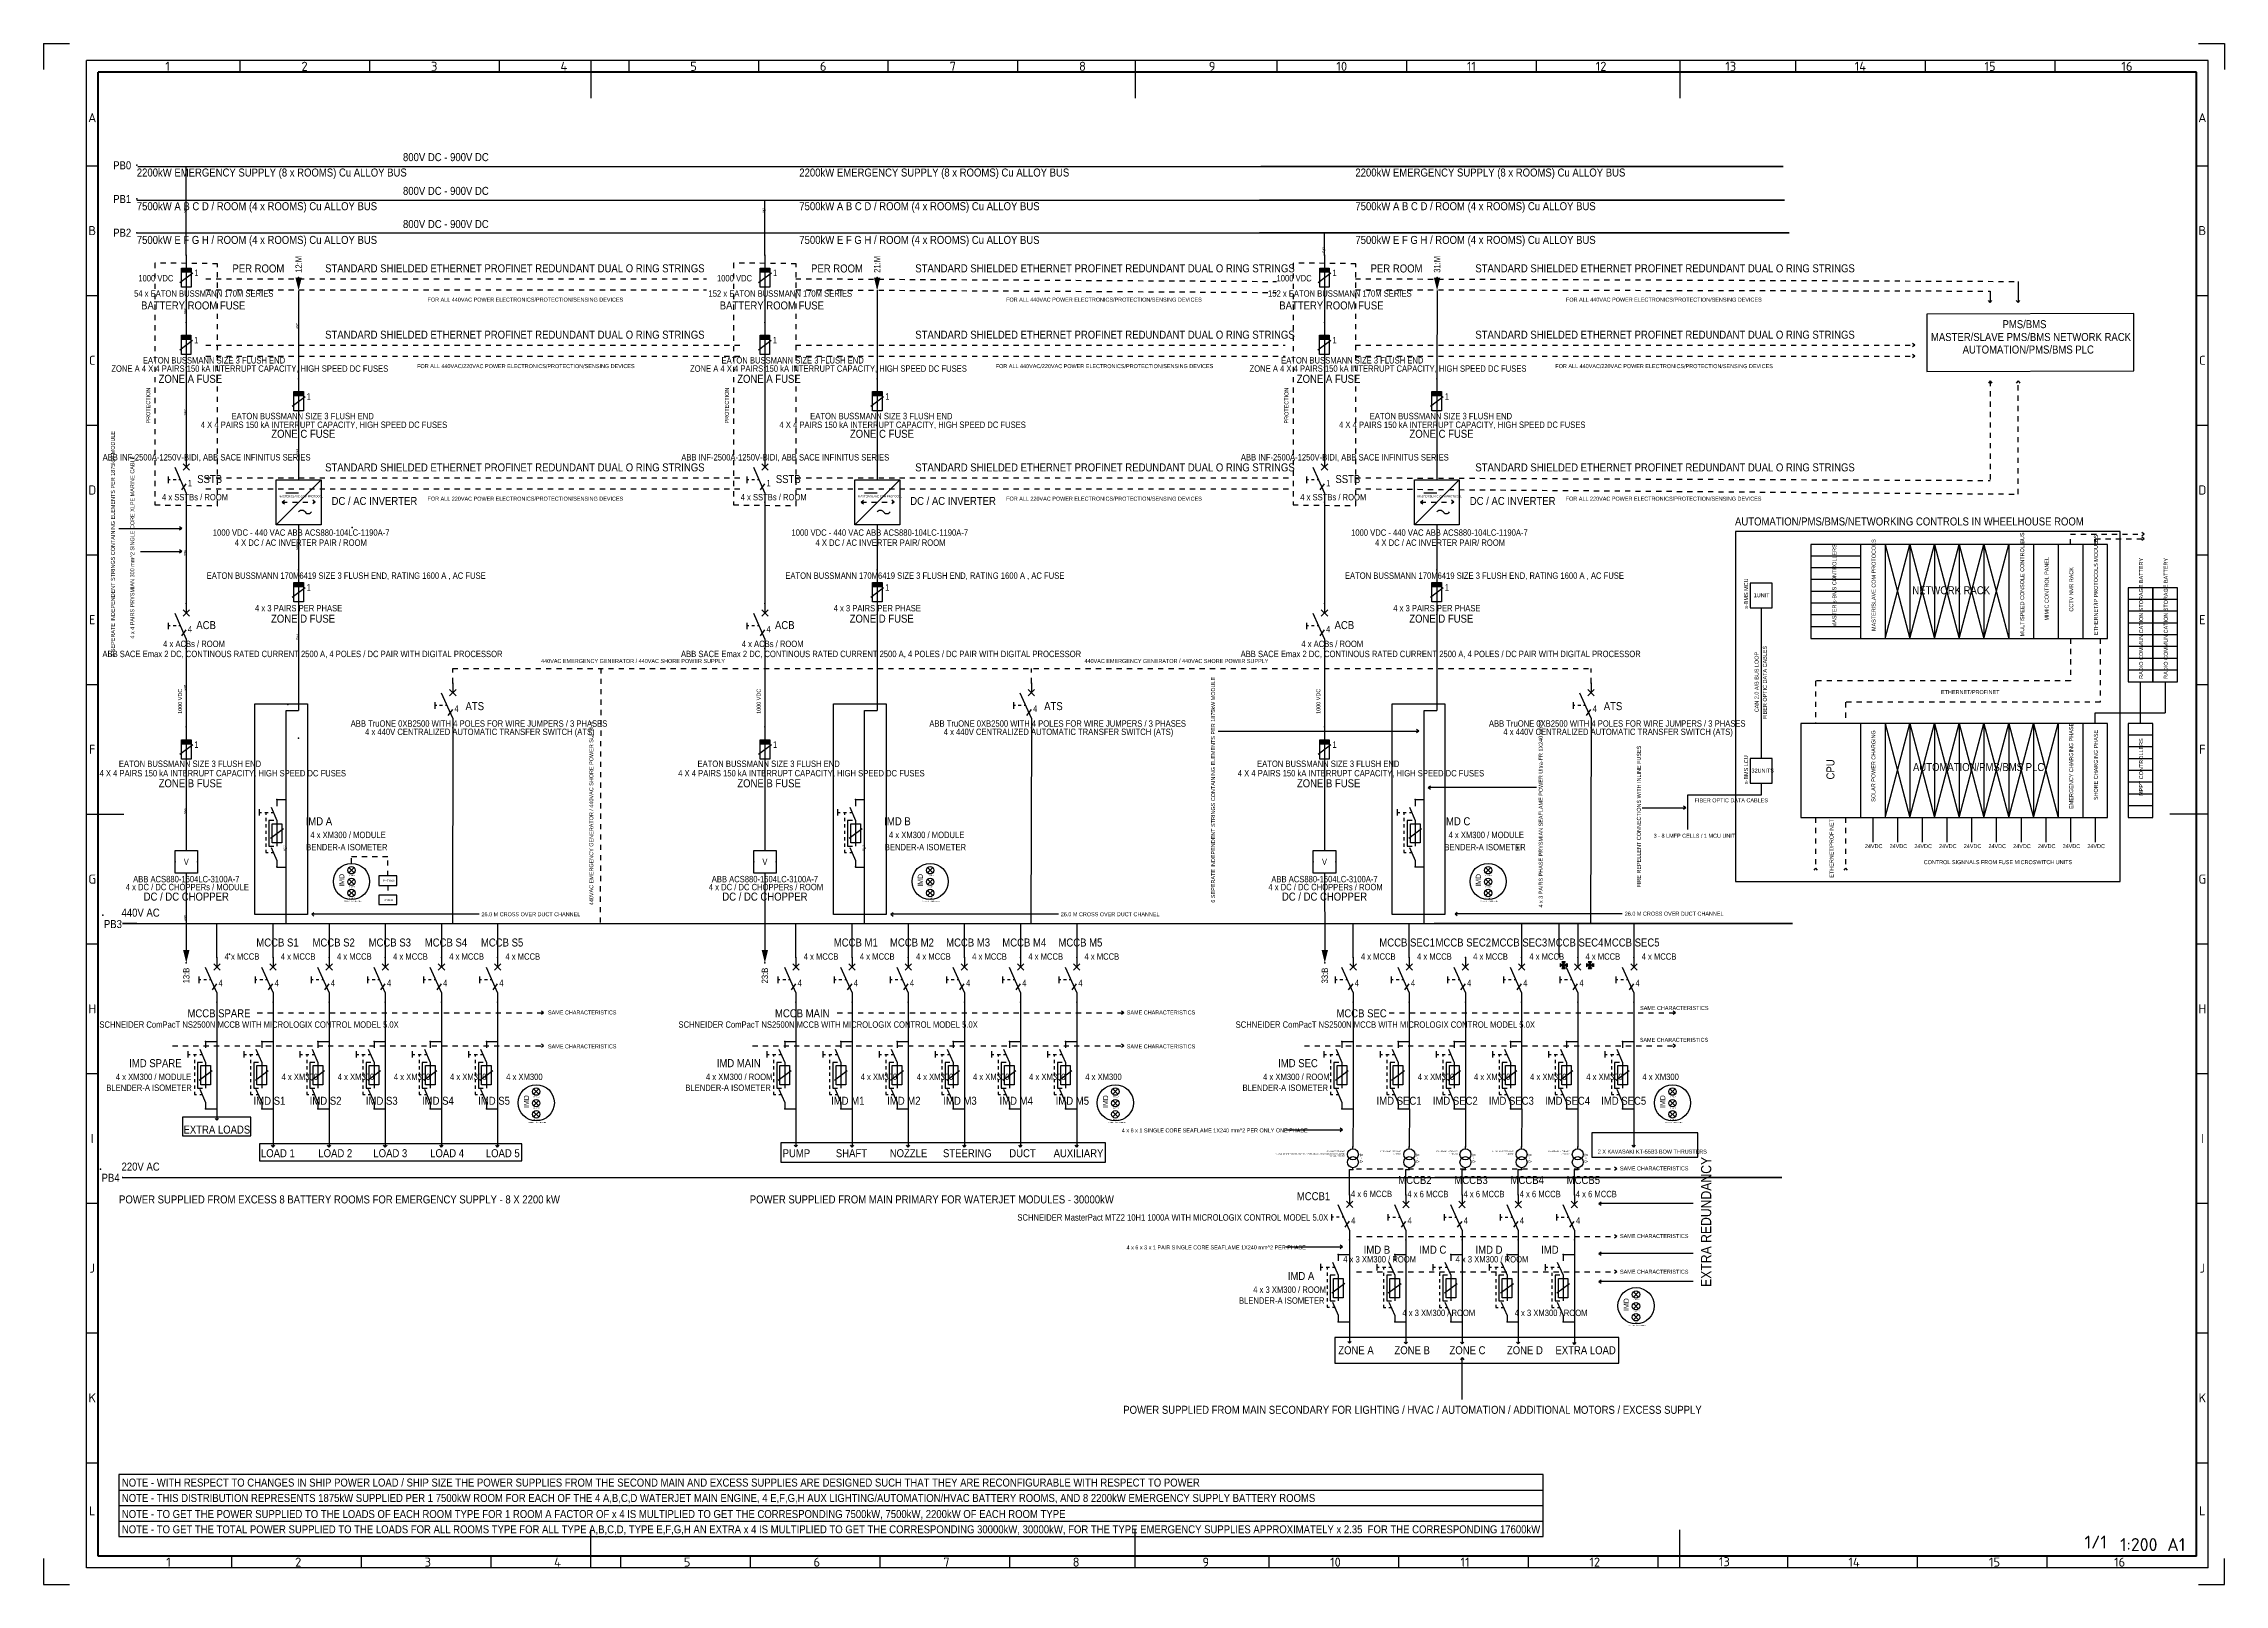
# Paper-space layout 'Layout1' of a CAD drawing. Header units: millimetres. Extents: x 340 to 1181, y -1 to 593.
import ezdxf
from ezdxf.enums import TextEntityAlignment as Align

# ---------------------------------------------------------------- set-up
doc = ezdxf.new("R2010")
doc.units = ezdxf.units.MM
doc.linetypes.add('DASHED', pattern=[4, 2, -2])
for name, color, linetype in [('00_Paper_Layout_ Text', 7, 'Continuous'), ('00_Text', 7, 'Continuous'), ('SLEHTI1', 7, 'Continuous')]:
    doc.layers.add(name, color=color, linetype=linetype)
doc.layers.add('00_Paper_Layout_Thick', color=7, linetype='Continuous', lineweight=70)
doc.layers.add('00_Paper_Layout_Thin', color=7, linetype='Continuous', lineweight=25)
doc.styles.add('ELECTRICAL_GENERAL', font='arial.ttf', dxfattribs={"width": 0.85})
doc.styles.add('ELECTRICAL_ID', font='arial.ttf', dxfattribs={"width": 0.85})
doc.styles.add('ELECTRICAL_INTDEF1', font='segoesc.ttf', dxfattribs={"width": 0.85})
doc.styles.add('S000 H00', font='isocpeur.ttf')
doc.styles.add('S001 H25', font='isocpeur.ttf', dxfattribs={"height": 2.5})

psp = doc.layouts.get("Layout1")

# ---------------------------------------------------------------- texts
at = {"layer": '00_Paper_Layout_ Text', "style": 'S001 H25'}
for tag, text, p in [('1/1', 'A1-L', (1131.18, 12.79)), ('1:200', '-', (1147.8, 11.83)), ('A1', 'A4', (1162.25, 11.83))]:
    psp.add_attdef(tag, text=text, height=5, dxfattribs=at).set_placement(p, align=Align.CENTER)
at = {"layer": 'SLEHTI1', "color": 178, "lineweight": -3, "style": 'ELECTRICAL_GENERAL', "width": 0.85}
for p in [(478.39, 547.68), (478.39, 534.67), (478.39, 521.89)]:
    psp.add_text('800V DC - 900V DC', height=3.0936, dxfattribs=at).set_placement(p)
at = {"layer": 'SLEHTI1', "color": 1, "lineweight": -3, "style": 'ELECTRICAL_GENERAL', "width": 0.85}
for s, height, p in [('2200kW EMERGENCY SUPPLY (8 x ROOMS) Cu ALLOY BUS', 3.0936, (375.74, 541.75)), ('2200kW EMERGENCY SUPPLY (8 x ROOMS) Cu ALLOY BUS', 3.0936, (631.23, 541.75)), ('2200kW EMERGENCY SUPPLY (8 x ROOMS) Cu ALLOY BUS', 3.0936, (845.68, 541.75)), ('7500kW A B C D / ROOM (4 x ROOMS) Cu ALLOY BUS', 3.0936, (375.74, 528.76)), ('7500kW A B C D / ROOM (4 x ROOMS) Cu ALLOY BUS', 3.0936, (631.23, 528.76)), ('7500kW A B C D / ROOM (4 x ROOMS) Cu ALLOY BUS', 3.0936, (845.68, 528.76)), ('7500kW E F G H / ROOM (4 x ROOMS) Cu ALLOY BUS', 3.0936, (375.74, 515.76)), ('7500kW E F G H / ROOM (4 x ROOMS) Cu ALLOY BUS', 3.0936, (631.23, 515.76)), ('7500kW E F G H / ROOM (4 x ROOMS) Cu ALLOY BUS', 3.0936, (845.68, 515.76)), ('PER ROOM', 3.094, (412.62, 504.76)), ('PER ROOM', 3.094, (635.77, 504.76)), ('PER ROOM', 3.094, (851.57, 504.76)), ('220V AC', 3.094, (369.86, 158.5)), ('4 x 6 x 3 x 1 PAIR SINGLE CORE SEAFLAME 1X240 mm^ 2 PER PHASE', 1.5468, (757.44, 128.12)), ('ZONE A', 3.094, (839.07, 87.7)), ('ZONE B', 3.094, (860.75, 87.7)), ('ZONE C', 3.094, (881.98, 87.7)), ('ZONE D', 3.094, (904.11, 87.7)), ('EXTRA LOAD', 3.094, (922.83, 87.7)), ('POWER SUPPLIED FROM MAIN SECONDARY FOR LIGHTING / HVAC / AUTOMATION / ADDITIONAL MOTORS / EXCESS SUPPLY', 3.09359, (756.16, 64.74))]:
    psp.add_text(s, height=height, dxfattribs=at).set_placement(p)
at = {"layer": 'SLEHTI1', "color": 175, "lineweight": -3, "style": 'ELECTRICAL_GENERAL', "width": 0.85}
for s, height, p in [('STANDARD SHIELDED ETHERNET PROFINET REDUNDANT DUAL O RING STRINGS', 3.0936, (448.37, 504.82)), ('STANDARD SHIELDED ETHERNET PROFINET REDUNDANT DUAL O RING STRINGS', 3.0936, (675.95, 504.82)), ('STANDARD SHIELDED ETHERNET PROFINET REDUNDANT DUAL O RING STRINGS', 3.0936, (891.94, 504.82)), ('FOR ALL 440VAC POWER ELECTRONICS/PROTECTION/SENSING DEVICES', 1.5468, (487.86, 493.51)), ('FOR ALL 440VAC POWER ELECTRONICS/PROTECTION/SENSING DEVICES', 1.5468, (710.98, 493.51)), ('FOR ALL 440VAC POWER ELECTRONICS/PROTECTION/SENSING DEVICES', 1.5468, (926.91, 493.51)), ('STANDARD SHIELDED ETHERNET PROFINET REDUNDANT DUAL O RING STRINGS', 3.0936, (448.37, 479.23)), ('STANDARD SHIELDED ETHERNET PROFINET REDUNDANT DUAL O RING STRINGS', 3.0936, (675.95, 479.23)), ('STANDARD SHIELDED ETHERNET PROFINET REDUNDANT DUAL O RING STRINGS', 3.0936, (891.94, 479.23)), ('FOR ALL 440VAC/220VAC POWER ELECTRONICS/PROTECTION/SENSING DEVICES', 1.5468, (483.85, 467.88)), ('FOR ALL 440VAC/220VAC POWER ELECTRONICS/PROTECTION/SENSING DEVICES', 1.5468, (707, 467.88)), ('FOR ALL 440VAC/220VAC POWER ELECTRONICS/PROTECTION/SENSING DEVICES', 1.5468, (922.8, 467.88)), ('STANDARD SHIELDED ETHERNET PROFINET REDUNDANT DUAL O RING STRINGS', 3.0936, (448.37, 428.07)), ('STANDARD SHIELDED ETHERNET PROFINET REDUNDANT DUAL O RING STRINGS', 3.0936, (675.95, 428.07)), ('STANDARD SHIELDED ETHERNET PROFINET REDUNDANT DUAL O RING STRINGS', 3.0936, (891.94, 428.07)), ('FOR ALL 220VAC POWER ELECTRONICS/PROTECTION/SENSING DEVICES', 1.5468, (487.86, 416.77)), ('FOR ALL 220VAC POWER ELECTRONICS/PROTECTION/SENSING DEVICES', 1.5468, (711.01, 416.77)), ('FOR ALL 220VAC POWER ELECTRONICS/PROTECTION/SENSING DEVICES', 1.5468, (926.81, 416.77))]:
    psp.add_text(s, height=height, dxfattribs=at).set_placement(p)
at = {"layer": 'SLEHTI1', "color": 189, "lineweight": -3, "style": 'ELECTRICAL_GENERAL', "width": 0.85}
for s, height, p in [('MASTER/SLAVE PMS/BMS NETWORK RACK', 3.0936, (1067.64, 478.34)), ('PMS/BMS', 3.094, (1095.24, 483.29)), ('AUTOMATION/PMS/BMS PLC ', 3.0936, (1079.86, 473.51)), ('AUTOMATION/PMS/BMS/NETWORKING CONTROLS IN WHEELHOUSE ROOM', 3.0936, (992.08, 407.23))]:
    psp.add_text(s, height=height, dxfattribs=at).set_placement(p)
at = {"layer": 'SLEHTI1', "color": 6, "lineweight": -3, "style": 'ELECTRICAL_GENERAL', "width": 0.85}
for p in [(380.92, 446.55), (604.07, 446.55), (819.87, 446.55)]:
    psp.add_text('PROTECTION', height=1.547, rotation=90, dxfattribs=at).set_placement(p)
at = {"layer": 'SLEHTI1', "color": 1, "lineweight": -3, "style": 'ELECTRICAL_GENERAL', "width": 0.85}
for s, height, p in [('8 SEPERATE INDEPENDENT STRINGS CONTAINING ELEMENTS PER 1875kW MODULE ', 1.5468, (367.29, 356.63)), ('4 x 4 PAIRS PRYSMIAN 300 mm^ 2 SINGLE CORE XLPE MARINE CABLE', 1.5468, (374.77, 363.6)), ('1000 VDC', 1.547, (393.2, 334.58)), ('1000 VDC', 1.547, (616.35, 334.58)), ('1000 VDC', 1.547, (832.15, 334.58))]:
    psp.add_text(s, height=height, rotation=90, dxfattribs=at).set_placement(p)
at = {"layer": 'SLEHTI1', "color": 125, "lineweight": -3, "style": 'ELECTRICAL_GENERAL', "width": 0.85}
for p in [(430.58, 418.06), (653.91, 418.06), (869.67, 418.06)]:
    psp.add_text('MASTER/SLAVE COM PROTOCOL', height=0.7734, dxfattribs=at).set_placement(p)
at = {"layer": 'SLEHTI1', "color": 97, "lineweight": -3, "style": 'ELECTRICAL_GENERAL', "width": 0.85}
for s, height, rotation, p in [('MASTER s-BMS CONTROLLERS', 1.5468, 90, (1031.15, 367.95)), ('MASTER/SLAVE COM PROTOCOLS', 1.5468, 90, (1046.32, 366.54)), ('MULTISPEED CONSOLE CONTROL BUS', 1.5468, 90, (1103.6, 364.47)), ('ETHERNET/IP PROTOCOLS MODULES', 1.5468, 90, (1132.02, 365)), ('MIMIC CONTROL PANEL', 1.5468, 90, (1113.04, 370.55)), ('CCTV NVR RACK', 1.5468, 90, (1122.53, 374.01)), ('RADIO COMMUNICATION STORAGE BATTERY', 1.5468, 90, (1149.46, 348.11)), ('RADIO COMMUNICATION STORAGE BATTERY', 1.5468, 90, (1158.99, 348.11)), ('s-BMS MCU', 1.547, 90, (997.12, 375.11)), ('1UNIT', 1.547, 360, (999.3, 379.56)), ('CAN 2.0 A/B BUS LOOP', 1.5468, 90, (1001.18, 335.23)), ('FIBER OPTIC DATA CABLES', 1.5468, 90, (1004.37, 332.53)), ('SOLAR POWER CHARGING', 1.5468, 90, (1046.23, 300.69)), ('EMERGENCY CHARGING PHASE', 1.5468, 90, (1122.49, 297.98)), ('SHORE CHARGING PHASE', 1.5468, 90, (1132.02, 301.34)), ('MPPT CONTROLLERS', 1.5468, 90, (1149.46, 302.97)), ('FIRE REPELLENT CONNECTIONS WITH INLINE FUSES', 1.5468, 90, (955.77, 267.66)), ('s-BMS LCU', 1.547, 90, (997.12, 307.5)), ('32UNITS', 1.547, 360, (998.45, 311.95)), ('CPU', 3.094, 90, (1030.42, 309.3)), ('3 - 8 LMFP CELLS / 1 MCU UNIT', 1.5468, 360, (960.71, 286.82))]:
    psp.add_text(s, height=height, rotation=rotation, dxfattribs=at).set_placement(p)
for s, height, p in [('NETWORK RACK', 3.0936, (1060.44, 380.7)), ('AUTOMATION/PMS/BMS PLC', 3.0936, (1060.72, 312.54)), ('FIBER OPTIC DATA CABLES', 1.5468, (976.52, 300.49))]:
    psp.add_text(s, height=height, dxfattribs=at).set_placement(p)
at = {"layer": 'SLEHTI1', "color": 52, "lineweight": -3, "style": 'ELECTRICAL_GENERAL', "width": 0.85}
for s, height, p in [('440VAC EMERGENCY GENERATOR / 440VAC SHORE POWER SUPPLY', 1.5468, (531.66, 354.19)), ('440VAC EMERGENCY GENERATOR / 440VAC SHORE POWER SUPPLY', 1.5468, (741.21, 354.19)), ('440V AC', 3.094, (369.86, 256.41)), ('EXTRA LOADS', 3.0936, (393.75, 172.78)), ('LOAD 1', 3.094, (423.61, 163.66)), ('LOAD 2', 3.094, (445.75, 163.66)), ('LOAD 3', 3.094, (466.97, 163.66)), ('LOAD 4', 3.094, (488.88, 163.66)), ('LOAD 5', 3.094, (510.34, 163.66)), ('PUMP', 3.094, (624.79, 163.66)), ('SHAFT', 3.094, (645.33, 163.66)), ('NOZZLE', 3.094, (666.1, 163.66)), ('STEERING', 3.094, (686.64, 163.66)), ('DUCT', 3.094, (712.2, 163.66)), ('AUXILIARY', 3.094, (729.32, 163.66)), ('2 X KAVASAKI KT-55B3 BOW THRUSTERS', 1.5468, (939.16, 165.06)), ('POWER SUPPLIED FROM EXCESS 8 BATTERY ROOMS FOR EMERGENCY SUPPLY - 8 X 2200 kW', 3.0936, (368.89, 145.85)), ('POWER SUPPLIED FROM MAIN PRIMARY FOR WATERJET MODULES - 30000kW', 3.0936, (612.13, 145.85))]:
    psp.add_text(s, height=height, dxfattribs=at).set_placement(p)
for s, p in [('6 SEPERATE INDEPENDENT STRINGS CONTAINING ELEMENTS PER 1875kW MODULE', (791.58, 261.8)), ('440VAC EMERGENCY GENERATOR / 440VAC SHORE POWER SUPPLY', (551.78, 260.83)), ('4 x 3 PAIRS PHASE PRYSMIAN SEAFLAME POWER Ultra-FR 1X240 mm^ 2', (917.94, 259.9))]:
    psp.add_text(s, height=1.5468, rotation=90, dxfattribs=at).set_placement(p)
at = {"layer": 'SLEHTI1', "color": 175, "lineweight": -3, "style": 'ELECTRICAL_GENERAL', "width": 0.85}
for rotation, p in [(360, (1071.52, 342.22)), (90, (1030.07, 271.43))]:
    psp.add_text('ETHERNET/PROFINET', height=1.5468, rotation=rotation, dxfattribs=at).set_placement(p)
at = {"layer": 'SLEHTI1', "color": 5, "lineweight": -3, "style": 'ELECTRICAL_GENERAL', "width": 0.85}
for s, height, rotation, p in [('24VDC', 1.547, 360, (1042.16, 282.83)), ('24VDC', 1.547, 360, (1051.69, 282.83)), ('24VDC', 1.547, 360, (1061.22, 282.83)), ('CONTROL SIGNNALS FROM FUSE MICROSWITCH UNITS', 1.5468, 360, (1064.85, 276.65)), ('24VDC', 1.547, 360, (1070.75, 282.83)), ('24VDC', 1.547, 360, (1080.29, 282.83)), ('24VDC', 1.547, 360, (1089.82, 282.83)), ('24VDC', 1.547, 360, (1099.35, 282.83)), ('24VDC', 1.547, 360, (1108.88, 282.83)), ('24VDC', 1.547, 360, (1118.41, 282.83)), ('24VDC', 1.547, 360, (1127.94, 282.83)), ('IMD', 1.98, 90, (455.77, 267.96)), ('PHASE A', 0.387, 360, (457.57, 272.13)), ('IMD', 1.98, 90, (678.89, 267.96)), ('PHASE A', 0.387, 360, (680.7, 272.13)), ('IMD', 1.98, 90, (894.09, 267.96)), ('PHASE A', 0.387, 360, (895.9, 272.13)), ('CURRENT TRANSFORMER', 0.3867, 360, (455.64, 262.2)), ('PHASE B', 0.387, 360, (457.57, 267.66)), ('PHASE C', 0.387, 360, (457.57, 263.36)), ('CURRENT TRANSFORMER', 0.3867, 360, (678.77, 262.2)), ('PHASE B', 0.387, 360, (680.7, 267.66)), ('PHASE C', 0.387, 360, (680.7, 263.36)), ('CURRENT TRANSFORMER', 0.3867, 360, (893.97, 262.2)), ('PHASE B', 0.387, 360, (895.9, 267.66)), ('PHASE C', 0.387, 360, (895.9, 263.36)), ('IMD', 1.98, 90, (526.99, 182.64)), ('PHASE A', 0.387, 360, (528.8, 186.81)), ('IMD', 1.98, 90, (750.31, 182.64)), ('PHASE A', 0.387, 360, (752.12, 186.81)), ('IMD', 1.98, 90, (965.18, 182.64)), ('PHASE A', 0.387, 360, (966.98, 186.81)), ('CURRENT TRANSFORMER', 0.3867, 360, (526.87, 176.88)), ('PHASE B', 0.387, 360, (528.8, 182.34)), ('PHASE C', 0.387, 360, (528.8, 178.04)), ('CURRENT TRANSFORMER', 0.3867, 360, (750.19, 176.88)), ('PHASE B', 0.387, 360, (752.12, 182.34)), ('PHASE C', 0.387, 360, (752.12, 178.04)), ('CURRENT TRANSFORMER', 0.3867, 360, (965.06, 176.88)), ('PHASE B', 0.387, 360, (966.98, 182.34)), ('PHASE C', 0.387, 360, (966.98, 178.04)), ('EXTRA REDUNDANCY', 3.9598, 90, (982.92, 113.65)), ('IMD', 1.98, 90, (951.13, 104.39)), ('PHASE A', 0.387, 360, (952.93, 108.56)), ('PHASE B', 0.387, 360, (952.93, 104.09)), ('CURRENT TRANSFORMER', 0.3867, 360, (951, 98.63)), ('PHASE C', 0.387, 360, (952.93, 99.79))]:
    psp.add_text(s, height=height, rotation=rotation, dxfattribs=at).set_placement(p)
for s, height, p in [('PHT1000', 0.773, (470.76, 269.84)), ('XM300', 0.773, (471.25, 262.47)), ('SAME CHARACTERISTICS', 1.5468, (947.72, 158.58)), ('SAME CHARACTERISTICS', 1.5468, (947.72, 132.49)), ('SAME CHARACTERISTICS', 1.5468, (947.72, 118.74)), ('NOTE - WITH RESPECT TO CHANGES IN SHIP POWER LOAD / SHIP SIZE THE POWER SUPPLIES FROM THE SECOND MAIN AND EXCESS SUPPLIES ARE DESIGNED SUCH THAT THEY ARE RECONFIGURABLE WITH RESPECT TO POWER', 3.09359, (369.98, 36.68)), ('NOTE - THIS DISTRIBUTION REPRESENTS 1875kW SUPPLIED PER 1 7500kW ROOM FOR EACH OF THE 4 A,B,C,D WATERJET MAIN ENGINE, 4 E,F,G,H AUX LIGHTING/AUTOMATION/HVAC BATTERY ROOMS, AND 8 2200kW EMERGENCY SUPPLY BATTERY ROOMS ', 3.09359, (369.98, 30.75)), ('NOTE - TO GET THE POWER SUPPLIED TO THE LOADS OF EACH ROOM TYPE FOR 1 ROOM A FACTOR OF x 4 IS MULTIPLIED TO GET THE CORRESPONDING 7500kW, 7500kW, 2200kW OF EACH ROOM TYPE ', 3.09359, (369.98, 24.56)), ('NOTE - TO GET THE TOTAL POWER SUPPLIED TO THE LOADS FOR ALL ROOMS TYPE FOR ALL TYPE A,B,C,D, TYPE E,F,G,H AN EXTRA x 4 IS MULTIPLIED TO GET THE CORRESPONDING 30000kW, 30000kW, FOR THE TYPE EMERGENCY SUPPLIES APPROXIMATELY x 2.35  FOR THE CORRESPONDING 17600kW', 3.09359, (369.98, 18.66))]:
    psp.add_text(s, height=height, dxfattribs=at).set_placement(p)
at = {"layer": 'SLEHTI1', "color": 39, "lineweight": -3, "style": 'ELECTRICAL_GENERAL', "width": 0.85}
for p in [(508.67, 256.56), (732.06, 256.56), (949.57, 256.78)]:
    psp.add_text('26.0 M CROSS OVER DUCT CHANNEL', height=1.5468, dxfattribs=at).set_placement(p)
at = {"layer": 'SLEHTI1', "color": 7, "lineweight": -3, "style": 'ELECTRICAL_GENERAL', "width": 0.85}
for s, p in [('SAME CHARACTERISTICS', (534.31, 218.7)), ('SAME CHARACTERISTICS', (757.52, 218.7)), ('SAME CHARACTERISTICS', (955.46, 220.42)), ('SAME CHARACTERISTICS', (534.31, 205.62)), ('SAME CHARACTERISTICS', (757.52, 205.62)), ('SAME CHARACTERISTICS', (955.34, 208.14)), ('4 x 6 x 1 SINGLE CORE SEAFLAME 1X240 mm^ 2 PER ONLY ONE PHASE', (755.6, 173.23))]:
    psp.add_text(s, height=1.5468, dxfattribs=at).set_placement(p)
at = {"layer": 'SLEHTI1', "color": 1, "linetype": 'Continuous', "lineweight": -3, "char_height": 1.186, "width": 15.8744, "attachment_point": 1, "rotation": 270, "style": 'ELECTRICAL_GENERAL'}
for insert in [(848.64, 165.05), (870.37, 165.05), (892.07, 165.05), (913.68, 165.05), (935.34, 165.05)]:
    psp.add_mtext('Δ - Δ', dxfattribs=dict(at, insert=insert))

# ---------------------------------------------------------------- blocks, each defined once
blk = doc.blocks.new('C-Job Border A1 LANDSCAPE')
at = {"layer": '00_Paper_Layout_Thick'}
for p, q in [((21, 10.82), (21, 583)), ((830.25, 583), (21, 583)), ((830.25, 10.82), (830.25, 583)), ((830.25, 10.82), (21, 10.82))]:
    blk.add_line(p, q, dxfattribs=at)
at = {"layer": '00_Paper_Layout_Thin'}
for p, q in [((0, 594), (10.03, 594)), ((0, 594), (0, 584)), ((830.97, 594), (841, 594)), ((841, 594), (841, 583.97)), ((16.5, 6.32), (16.5, 587.5)), ((834.75, 587.5), (16.5, 587.5)), ((75.63, 587.5), (75.63, 583)), ((125.63, 587.5), (125.63, 583)), ((175.63, 587.5), (175.63, 583)), ((211, 587.5), (211, 573)), ((225.63, 587.5), (225.63, 583)), ((275.63, 587.5), (275.63, 583)), ((325.63, 587.5), (325.63, 583)), ((375.63, 587.5), (375.63, 583)), ((421, 587.5), (421, 573)), ((475.63, 587.5), (475.63, 583)), ((525.63, 587.5), (525.63, 583)), ((575.63, 587.5), (575.63, 583)), ((631, 587.5), (631, 573)), ((675.63, 587.5), (675.63, 583)), ((725.63, 587.5), (725.63, 583)), ((775.63, 587.5), (775.63, 583)), ((834.75, 6.32), (834.75, 587.5)), ((16.5, 546.91), (21, 546.91)), ((830.25, 546.91), (834.75, 546.91)), ((16.5, 496.91), (21, 496.91)), ((830.25, 496.91), (834.75, 496.91)), ((16.5, 446.91), (21, 446.91)), ((21, 449), (21, 444)), ((830.25, 446.91), (834.75, 446.91)), ((21, 404), (21, 399)), ((16.5, 396.91), (21, 396.91)), ((830.25, 396.91), (834.75, 396.91)), ((16.5, 346.91), (21, 346.91)), ((830.25, 346.91), (834.75, 346.91)), ((16.5, 296.91), (21, 296.91)), ((16.5, 296.91), (31, 296.91)), ((834.75, 296.91), (820, 296.91)), ((16.5, 246.91), (21, 246.91)), ((830.25, 246.91), (834.75, 246.91)), ((16.5, 196.91), (21, 196.91)), ((830.25, 196.91), (834.75, 196.91)), ((16.5, 146.91), (21, 146.91)), ((830.25, 146.91), (834.75, 146.91)), ((16.5, 96.91), (21, 96.91)), ((830.25, 96.91), (834.75, 96.91)), ((16.5, 46.91), (21, 46.91)), ((830.25, 46.91), (834.75, 46.91)), ((211, 6.32), (211, 21)), ((421, 6.32), (421, 21)), ((631, 6.32), (631, 21)), ((0, 10.03), (0, 0)), ((72.5, 10.82), (72.5, 6.32)), ((122.5, 10.82), (122.5, 6.32)), ((172.5, 10.82), (172.5, 6.32)), ((222.5, 10.82), (222.5, 6.32)), ((272.5, 10.82), (272.5, 6.32)), ((322.5, 10.82), (322.5, 6.32)), ((372.5, 10.82), (372.5, 6.32)), ((472.5, 10.82), (472.5, 6.32)), ((522.5, 10.82), (522.5, 6.32)), ((572.5, 10.82), (572.5, 6.32)), ((622.5, 10.82), (622.5, 6.32)), ((672.5, 10.82), (672.5, 6.32)), ((722.5, 10.82), (722.5, 6.32)), ((772.5, 11), (772.5, 6.32)), ((841, 0), (841, 10)), ((0, 0), (10.03, 0)), ((834.75, 6.32), (16.5, 6.32)), ((830.97, 0), (841, 0))]:
    blk.add_line(p, q, dxfattribs=at)
at = {"layer": '00_Paper_Layout_ Text', "style": 'S000 H00'}
for s, p in [('1', (47.81, 585.25)), ('2', (100.63, 585.25)), ('3', (150.63, 585.25)), ('4', (200.63, 585.25)), ('5', (250.63, 585.25)), ('6', (300.63, 585.25)), ('7', (350.63, 585.25)), ('8', (400.63, 585.25)), ('9', (450.63, 585.25)), ('10', (500.63, 585.25)), ('11', (550.63, 585.25)), ('12', (600.63, 585.25)), ('13', (650.63, 585.25)), ('14', (700.63, 585.25)), ('15', (750.63, 585.25)), ('16', (803.44, 585.25)), ('A', (18.75, 565.46)), ('A', (832.5, 565.46)), ('B', (18.75, 521.91)), ('B', (832.5, 521.91)), ('C', (18.75, 471.91)), ('C', (832.5, 471.91)), ('D', (18.75, 421.91)), ('D', (832.5, 421.91)), ('E', (18.75, 371.91)), ('E', (832.5, 371.91)), ('F', (18.75, 321.91)), ('F', (832.5, 321.91)), ('G', (18.75, 271.91)), ('G', (832.5, 271.91)), ('H', (18.75, 221.91)), ('H', (832.5, 221.91)), ('I', (18.75, 171.91)), ('I', (832.5, 171.91)), ('J', (18.75, 121.91)), ('J', (832.5, 121.91)), ('K', (18.75, 71.91)), ('K', (832.5, 71.91)), ('L', (18.75, 28.37)), ('L', (832.5, 28.37)), ('1', (48.18, 8.57)), ('2', (98.18, 8.57)), ('3', (148.18, 8.57)), ('4', (198.18, 8.57)), ('5', (248.18, 8.57)), ('6', (298.18, 8.57)), ('7', (348.18, 8.57)), ('8', (398.18, 8.57)), ('9', (448.18, 8.57)), ('10', (498.18, 8.57)), ('11', (548.18, 8.57)), ('12', (598.18, 8.57)), ('13', (648.18, 8.73)), ('14', (698.18, 8.57)), ('15', (752.36, 8.57)), ('16', (800.62, 8.57))]:
    blk.add_text(s, height=3.5, dxfattribs=at).set_placement(p, align=Align.MIDDLE_CENTER)
blk = doc.blocks.new('MALTESE CROSS')
at = {"layer": '00_Text'}
h = blk.add_hatch(color=256, dxfattribs=at)
h.dxf.hatch_style = 1
h.paths.add_polyline_path([(-3.5, 1.7), (-3.5, -1.8, -0.122397), (0, 0, -0.122397)])
h.paths.add_polyline_path([(1.7, 3.5), (-1.8, 3.5, -0.122397), (0, 0, -0.122397)])
h.paths.add_polyline_path([(3.5, 1.7, -0.122397), (0, 0, -0.122397), (3.5, -1.8)])
h.paths.add_polyline_path([(0, 0, -0.122397), (-1.8, -3.5), (1.7, -3.5, -0.122397)])
for p, q in [((-3.5, 1.7), (-3.5, -1.8)), ((-1.8, 3.5), (1.7, 3.5)), ((3.5, 1.7), (3.5, -1.8)), ((-1.8, -3.5), (1.7, -3.5))]:
    blk.add_line(p, q, dxfattribs=at)
for centre, start, end in [((1.8, 7.9), 229.4787, 257.3912), ((-7.9, -1.8), 12.6088, 40.5213), ((-7.9, 1.8), 319.4787, 347.3912), ((7.9, -1.8), 139.4787, 167.3912), ((-1.8, 7.9), 282.6088, 310.5213), ((7.9, 1.8), 192.6088, 220.5213), ((1.8, -7.9), 102.6088, 130.5213), ((-1.8, -7.9), 49.4787, 77.3912)]:
    blk.add_arc(centre, 8.11, start, end, dxfattribs=at)
blk = doc.blocks.new('IECSLD_0201')
at = {"color": 0, "linetype": 'Continuous', "lineweight": -3}
for p, q in [((0, 0), (0, -14)), ((-1.5, -10), (-1.5, -4)), ((-1.5, -4), (1.5, -4)), ((1.5, -4), (1.5, -10)), ((1.5, -10), (-1.5, -10))]:
    blk.add_line(p, q, dxfattribs=at)
at = {"color": 7, "linetype": 'Continuous', "lineweight": -3}
blk.add_line((-2, -8.5), (2, -5.5), dxfattribs=at)
at = {"color": 0, "linetype": 'Continuous', "lineweight": -3}
for p in [(0, 0), (0, -14)]:
    blk.add_point(p, dxfattribs=at)
at = {"color": 0, "lineweight": -3}
blk.add_solid([(-1.5, -5.5), (1.5, -5.5), (-1.5, -4), (1.5, -4)], dxfattribs=at)
at = {"color": 7, "lineweight": -3, "width": 0.85}
for tag, height, style, flags, p in [('E_OBJECTID', 2.5, 'ELECTRICAL_ID', 8, (-4, -1)), ('E_ELPOSID', 2.5, 'ELECTRICAL_ID', 8, (-4, -4.5)), ('E_OVERCURRENTPROTECTIONTYPE', 2, 'ELECTRICAL_GENERAL', 9, (-4, -15)), ('E_AA', 2, 'ELECTRICAL_GENERAL', 8, (-4, -12)), ('E_OVERCURRENTPROTECTION', 2, 'ELECTRICAL_GENERAL', 9, (-4, -18)), ('E_FRAMESIZE', 2, 'ELECTRICAL_GENERAL', 9, (-4, -21)), ('E_ELEC1', 2, 'ELECTRICAL_GENERAL', 8, (-4, -24)), ('E_ELEC2', 2, 'ELECTRICAL_GENERAL', 8, (-4, -27))]:
    blk.add_attdef(tag, text='', height=height, dxfattribs=dict(at, style=style, flags=flags)).set_placement(p, align=Align.RIGHT)
at = {"color": 7, "lineweight": -3, "style": 'ELECTRICAL_GENERAL', "width": 0.85, "flags": 8}
blk.add_attdef('E_PHASE', (2, -1), '', height=1.5, dxfattribs=at)
at = {"color": 7, "lineweight": -3, "style": 'ELECTRICAL_ID', "width": 0.85, "flags": 9}
blk.add_attdef('E_GROUPNUMBER', text='', height=1.5, dxfattribs=at).set_placement((-2, -1), align=Align.TOP_RIGHT)
at = {"color": 7, "lineweight": -3, "style": 'ELECTRICAL_ID', "width": 0.85}
blk.add_attdef('E_ID', text='', height=2.5, dxfattribs=at).set_placement((-4, -8), align=Align.RIGHT)
at = {"color": 7, "lineweight": -3, "style": 'ELECTRICAL_GENERAL', "width": 0.85, "flags": 8}
blk.add_attdef('E_POLES', text='', height=2, dxfattribs=at).set_placement((2.5, -5.5), align=Align.MIDDLE_LEFT)
blk = doc.blocks.new('LTXT4')
at = {"color": 7, "linetype": 'Continuous', "lineweight": -3}
blk.add_point((0, 0), dxfattribs=at)
at = {"color": 7, "lineweight": -3, "style": 'ELECTRICAL_ID', "width": 0.85}
for tag, flags, p in [('E_OBJECTID', 9, (0, 8.75)), ('E_ELPOSID', 9, (0, 5.25)), ('E_ID', 1, (0, 1.5))]:
    blk.add_attdef(tag, text='', height=2.5, dxfattribs=dict(at, flags=flags)).set_placement(p, align=Align.CENTER)
at = {"color": 7, "lineweight": -3, "style": 'ELECTRICAL_GENERAL', "width": 0.85}
for tag, p in [('E_SYMBTXT1', (0, -2)), ('E_SYMBTXT2', (0, -5)), ('E_SYMBTXT3', (0, -8)), ('E_SYMBTXT4', (0, -11))]:
    blk.add_attdef(tag, text='', height=2, dxfattribs=at).set_placement(p, align=Align.CENTER)
at = {"color": 7, "lineweight": -3, "style": 'ELECTRICAL_GENERAL', "width": 0.85, "flags": 9}
blk.add_attdef('E_CIRCUIT', text='', height=2, dxfattribs=at).set_placement((-1, -14), align=Align.RIGHT)
blk.add_attdef('E_CIRCUITNUMBER', (1, -14), '', height=2, dxfattribs=at)
blk = doc.blocks.new('$PLINEDEVICEID$')
at = {"color": 7, "linetype": 'Continuous', "lineweight": -3}
blk.add_point((0, 0), dxfattribs=at)
at = {"color": 7, "lineweight": -3, "style": 'ELECTRICAL_ID', "width": 0.85}
for tag, flags, p in [('E_OBJECTID', 9, (-1.75, 7.5)), ('E_ELPOSID', 9, (-1.75, 3.75)), ('E_ID', 1, (-1.75, 0))]:
    blk.add_attdef(tag, text='', height=2.5, dxfattribs=dict(at, flags=flags)).set_placement(p, align=Align.MIDDLE_RIGHT)
blk = doc.blocks.new('SVAIHT1A')
at = {"color": 1, "linetype": 'Continuous', "lineweight": -3}
blk.add_point((0, 0), dxfattribs=at)
at = {"color": 1, "lineweight": -3}
blk.add_solid([(0, 0), (0.99, 4), (-0.99, 4)], dxfattribs=at)
at = {"color": 7, "lineweight": -3, "style": 'ELECTRICAL_GENERAL', "width": 0.85, "flags": 8}
blk.add_attdef('E_SYMBTXT1', text='', height=2, rotation=90, dxfattribs=at).set_placement((2, 0), align=Align.TOP_LEFT)
at = {"color": 7, "lineweight": -3, "style": 'ELECTRICAL_GENERAL', "width": 0.85, "flags": 1}
blk.add_attdef('E_THISREF', text='', height=1.5, dxfattribs=at).set_placement((0, -1.5), align=Align.CENTER)
at = {"color": 1, "lineweight": -3, "style": 'ELECTRICAL_INTDEF1', "flags": 8}
blk.add_attdef('E_DELETED', (0, 0), '', height=2.5, dxfattribs=at)
at = {"color": 7, "lineweight": -3, "style": 'ELECTRICAL_GENERAL', "width": 0.85}
blk.add_attdef('E_CONNREF', text='', height=2, rotation=90, dxfattribs=at).set_placement((0, -1.5), align=Align.MIDDLE_RIGHT)
blk = doc.blocks.new('SVAIHT2A')
at = {"color": 1, "linetype": 'Continuous', "lineweight": -3}
blk.add_point((0, 0), dxfattribs=at)
at = {"color": 1, "lineweight": -3}
blk.add_solid([(0, -4), (0.99, 0), (-0.99, 0)], dxfattribs=at)
at = {"color": 7, "lineweight": -3, "style": 'ELECTRICAL_GENERAL', "width": 0.85}
blk.add_attdef('E_CONNREF', text='', height=2, rotation=90, dxfattribs=at).set_placement((0, 1.5), align=Align.MIDDLE_LEFT)
at = {"color": 1, "lineweight": -3, "style": 'ELECTRICAL_INTDEF1', "flags": 8}
blk.add_attdef('E_DELETED', (0, 0), '', height=2.5, dxfattribs=at)
at = {"color": 7, "lineweight": -3, "style": 'ELECTRICAL_GENERAL', "width": 0.85, "flags": 8}
blk.add_attdef('E_SYMBTXT1', text='', height=2, rotation=90, dxfattribs=at).set_placement((2, 0), align=Align.TOP_RIGHT)
at = {"color": 7, "lineweight": -3, "style": 'ELECTRICAL_GENERAL', "width": 0.85, "flags": 1}
blk.add_attdef('E_THISREF', text='', height=1.5, dxfattribs=at).set_placement((0, -9), align=Align.CENTER)
blk = doc.blocks.new('IECSLD_0402')
at = {"color": 0, "linetype": 'Continuous', "lineweight": -3}
for p, q in [((0, 0), (0, -3)), ((-5.5, -8), (-5.5, -6)), ((0, -11), (-3.5, -3.12)), ((0, -11), (0, -14))]:
    blk.add_line(p, q, dxfattribs=at)
at = {"color": 7, "linetype": 'Continuous', "lineweight": -3}
for p, q in [((-1, -4), (1, -2)), ((-1, -2), (1, -4)), ((-5, -7), (-5.5, -7)), ((-3.2, -7), (-4.1, -7)), ((-1.78, -7), (-2.3, -7)), ((-0.13, -8.25), (-1.5, -10.09))]:
    blk.add_line(p, q, dxfattribs=at)
at = {"color": 0, "linetype": 'Continuous', "lineweight": -3}
for p in [(0, 0), (0, -14)]:
    blk.add_point(p, dxfattribs=at)
at = {"color": 7, "lineweight": -3, "width": 0.85}
for tag, height, style, flags, p in [('E_OBJECTID', 2.5, 'ELECTRICAL_ID', 8, (-7.5, -1)), ('E_ELPOSID', 2.5, 'ELECTRICAL_ID', 8, (-7.5, -4.5)), ('E_OVERCURRENTPROTECTIONTYPE', 2, 'ELECTRICAL_GENERAL', 9, (-7.5, -15)), ('E_AA', 2, 'ELECTRICAL_GENERAL', 8, (-7.5, -12)), ('E_OVERCURRENTPROTECTION', 2, 'ELECTRICAL_GENERAL', 9, (-7.5, -18)), ('E_FRAMESIZE', 2, 'ELECTRICAL_GENERAL', 9, (-7.5, -21)), ('E_ELEC1', 2, 'ELECTRICAL_GENERAL', 8, (-7.5, -24)), ('E_ELEC2', 2, 'ELECTRICAL_GENERAL', 8, (-7.5, -27))]:
    blk.add_attdef(tag, text='', height=height, dxfattribs=dict(at, style=style, flags=flags)).set_placement(p, align=Align.RIGHT)
at = {"color": 7, "lineweight": -3, "style": 'ELECTRICAL_GENERAL', "width": 0.85, "flags": 8}
blk.add_attdef('E_PHASE', (2, -1), '', height=1.5, dxfattribs=at)
at = {"color": 7, "lineweight": -3, "style": 'ELECTRICAL_ID', "width": 0.85, "flags": 9}
blk.add_attdef('E_GROUPNUMBER', text='', height=1.5, dxfattribs=at).set_placement((-2, -1), align=Align.TOP_RIGHT)
at = {"color": 7, "lineweight": -3, "style": 'ELECTRICAL_ID', "width": 0.85}
blk.add_attdef('E_ID', text='', height=2.5, dxfattribs=at).set_placement((-7.5, -8), align=Align.RIGHT)
at = {"color": 7, "lineweight": -3, "style": 'ELECTRICAL_GENERAL', "width": 0.85, "flags": 8}
blk.add_attdef('E_POLES', text='', height=2, dxfattribs=at).set_placement((0.5, -8), align=Align.MIDDLE_LEFT)
blk = doc.blocks.new('IECSLD_1111')
at = {"color": 0, "linetype": 'Continuous', "lineweight": -3}
blk.add_lwpolyline([(-3.5, 3.5), (3.5, 3.5), (3.5, -3.5), (-3.5, -3.5)], close=True, dxfattribs=at)
for p in [(-3.5, 0), (0, 3.5), (3.5, 0), (0, -3.5)]:
    blk.add_point(p, dxfattribs=at)
at = {"color": 7, "lineweight": -3, "style": 'ELECTRICAL_GENERAL', "width": 0.85}
blk.add_text('V', height=2, dxfattribs=at).set_placement((0, -1), align=Align.CENTER)
at = {"color": 7, "lineweight": -3, "width": 0.85, "flags": 8}
for tag, height, style, p in [('E_OBJECTID', 2.5, 'ELECTRICAL_ID', (0, 12.5)), ('E_ELPOSID', 2.5, 'ELECTRICAL_ID', (0, 9)), ('E_ELEC1', 2, 'ELECTRICAL_GENERAL', (0, -7.5)), ('E_ELEC2', 2, 'ELECTRICAL_GENERAL', (0, -10.5))]:
    blk.add_attdef(tag, text='', height=height, dxfattribs=dict(at, style=style)).set_placement(p, align=Align.CENTER)
at = {"color": 7, "lineweight": -3, "style": 'ELECTRICAL_ID', "width": 0.85}
blk.add_attdef('E_ID', text='', height=2.5, dxfattribs=at).set_placement((0, 5.5), align=Align.CENTER)
blk = doc.blocks.new('IECSLD_0710')
at = {"color": 0, "linetype": 'Continuous', "lineweight": -3}
for p, q in [((-7, 0), (7, 0)), ((-7, -14), (-7, 0)), ((-7, -14), (7, 0)), ((7, 0), (7, -14)), ((7, -14), (-7, -14))]:
    blk.add_line(p, q, dxfattribs=at)
at = {"color": 7, "linetype": 'Continuous', "lineweight": -3}
for p, q in [((-3.72, -3.73), (-4, -4)), ((-3.38, -3.56), (-3.72, -3.73)), ((-3, -3.5), (-3.38, -3.56)), ((-2.62, -3.56), (-3, -3.5)), ((-2.28, -3.73), (-2.62, -3.56)), ((-2, -4), (-2.28, -3.73)), ((-2, -4), (-1.72, -4.27)), ((-1.72, -4.27), (-1.38, -4.44)), ((-1.38, -4.44), (-1, -4.5)), ((-1, -4.5), (-0.62, -4.44)), ((-0.62, -4.44), (-0.28, -4.27)), ((-0.28, -4.27), (0, -4)), ((4, -10), (0, -10))]:
    blk.add_line(p, q, dxfattribs=at)
at = {"color": 0, "linetype": 'Continuous', "lineweight": -3}
for p in [(0, 0), (0, -14)]:
    blk.add_point(p, dxfattribs=at)
at = {"color": 7, "lineweight": -3, "width": 0.85, "flags": 8}
for tag, height, style, p in [('E_OBJECTID', 2.5, 'ELECTRICAL_ID', (-9, -1)), ('E_ELPOSID', 2.5, 'ELECTRICAL_ID', (-9, -4.5)), ('E_ELEC1', 2, 'ELECTRICAL_GENERAL', (-9, -12)), ('E_ELEC2', 2, 'ELECTRICAL_GENERAL', (-9, -15))]:
    blk.add_attdef(tag, text='', height=height, dxfattribs=dict(at, style=style)).set_placement(p, align=Align.RIGHT)
at = {"color": 7, "lineweight": -3, "style": 'ELECTRICAL_ID', "width": 0.85}
blk.add_attdef('E_ID', text='', height=2.5, dxfattribs=at).set_placement((-9, -8), align=Align.RIGHT)
blk = doc.blocks.new('IECSLD_0204')
at = {"color": 0, "linetype": 'Continuous', "lineweight": -3}
for p, q in [((0, 0), (0, -2)), ((-5.5, -5), (-5.5, -3)), ((-1.83, -2.39), (0, -6.5)), ((0, -6.5), (0, -14.5)), ((-1.5, -13.5), (-1.5, -7.5)), ((-1.5, -7.5), (1.5, -7.5)), ((1.5, -13.5), (-1.5, -13.5)), ((1.5, -7.5), (1.5, -13.5)), ((-1.83, -14.89), (0, -19)), ((0, -19), (0, -21))]:
    blk.add_line(p, q, dxfattribs=at)
at = {"color": 7, "linetype": 'Continuous', "lineweight": -3}
for p, q in [((-5.5, -4), (-4.8, -4)), ((-3.8, -4), (-2.8, -4)), ((-3.5, -4), (-3.5, -4.7)), ((-3.5, -5.7), (-3.5, -6.7)), ((-1, -6.5), (-2.5, -6.5)), ((-2.5, -6.5), (-2.5, -14.5)), ((-1.8, -4), (-1.11, -4)), ((-3.5, -7.7), (-3.5, -8.7)), ((-3.5, -9.7), (-3.5, -10.7)), ((-3.5, -11.7), (-3.5, -12.7)), ((-2, -12), (2, -9)), ((-3.5, -13.7), (-3.5, -14.7)), ((-3.5, -15.7), (-3.5, -16.5)), ((-3.5, -16.5), (-2.8, -16.5)), ((-2.5, -14.5), (-1, -14.5)), ((-1.8, -16.5), (-1.11, -16.5))]:
    blk.add_line(p, q, dxfattribs=at)
at = {"color": 0, "linetype": 'Continuous', "lineweight": -3}
for p in [(0, 0), (0, -21)]:
    blk.add_point(p, dxfattribs=at)
at = {"color": 7, "lineweight": -3, "width": 0.85}
for tag, height, style, flags, p in [('E_OBJECTID', 2.5, 'ELECTRICAL_ID', 8, (-7.5, -1)), ('E_ELPOSID', 2.5, 'ELECTRICAL_ID', 8, (-7.5, -4.5)), ('E_OVERCURRENTPROTECTIONTYPE', 2, 'ELECTRICAL_GENERAL', 9, (-7.5, -15)), ('E_AA', 2, 'ELECTRICAL_GENERAL', 8, (-7.5, -12)), ('E_OVERCURRENTPROTECTION', 2, 'ELECTRICAL_GENERAL', 9, (-7.5, -18)), ('E_FRAMESIZE', 2, 'ELECTRICAL_GENERAL', 9, (-7.5, -21)), ('E_ELEC1', 2, 'ELECTRICAL_GENERAL', 8, (-7.5, -24)), ('E_ELEC2', 2, 'ELECTRICAL_GENERAL', 8, (-7.5, -27))]:
    blk.add_attdef(tag, text='', height=height, dxfattribs=dict(at, style=style, flags=flags)).set_placement(p, align=Align.RIGHT)
at = {"color": 7, "lineweight": -3, "style": 'ELECTRICAL_GENERAL', "width": 0.85, "flags": 8}
blk.add_attdef('E_PHASE', (2, -1), '', height=1.5, dxfattribs=at)
at = {"color": 7, "lineweight": -3, "style": 'ELECTRICAL_ID', "width": 0.85, "flags": 9}
blk.add_attdef('E_GROUPNUMBER', text='', height=1.5, dxfattribs=at).set_placement((-2, -1), align=Align.TOP_RIGHT)
at = {"color": 7, "lineweight": -3, "style": 'ELECTRICAL_ID', "width": 0.85}
blk.add_attdef('E_ID', text='', height=2.5, dxfattribs=at).set_placement((-7.5, -8), align=Align.RIGHT)
at = {"color": 7, "lineweight": -3, "style": 'ELECTRICAL_GENERAL', "width": 0.85, "flags": 8}
blk.add_attdef('E_POLES', text='', height=2, dxfattribs=at).set_placement((2.5, -9), align=Align.MIDDLE_LEFT)
blk = doc.blocks.new('IECSLD_0102')
at = {"color": 0, "linetype": 'Continuous', "lineweight": -3}
for p, q in [((0, -3), (0, 0)), ((0, -35), (0, -32))]:
    blk.add_line(p, q, dxfattribs=at)
for centre in [(0, -11.5), (0, -23.5)]:
    blk.add_circle(centre, 8.5, dxfattribs=at)
for p in [(0, 0), (0, -35)]:
    blk.add_point(p, dxfattribs=at)
at = {"color": 7, "lineweight": -3, "width": 0.85, "flags": 8}
for tag, height, style, p in [('E_OBJECTID', 2.5, 'ELECTRICAL_ID', (-12.5, -1)), ('E_ELPOSID', 2.5, 'ELECTRICAL_ID', (-12.5, -4.5)), ('E_ELEC1', 2, 'ELECTRICAL_GENERAL', (-12.5, -12)), ('E_ELEC2', 2, 'ELECTRICAL_GENERAL', (-12.5, -15))]:
    blk.add_attdef(tag, text='', height=height, dxfattribs=dict(at, style=style)).set_placement(p, align=Align.RIGHT)
at = {"color": 7, "lineweight": -3, "style": 'ELECTRICAL_ID', "width": 0.85}
blk.add_attdef('E_ID', text='', height=2.5, dxfattribs=at).set_placement((-12.5, -8), align=Align.RIGHT)
blk = doc.blocks.new('KAAPELIN1')
at = {"color": 7, "linetype": 'ByBlock', "lineweight": -3}
blk.add_point((0, 0), dxfattribs=at)
at = {"color": 7, "lineweight": -3, "width": 0.85}
for tag, height, style, p in [('E_ID', 2.5, 'ELECTRICAL_ID', (0, 1)), ('E_TYPE', 2, 'ELECTRICAL_GENERAL', (0, -3))]:
    blk.add_attdef(tag, text='', height=height, dxfattribs=dict(at, style=style)).set_placement(p, align=Align.CENTER)
at = {"color": 7, "lineweight": -3, "style": 'ELECTRICAL_GENERAL', "width": 0.85}
for tag, flags, p in [('E_FROM_LOCATION', 1, (0, -6)), ('E_TO_LOCATION', 1, (0, -12)), ('E_INSTALLER', 9, (0, -33)), ('E_REMARKS', 1, (0, -21)), ('E_SUPPLIER', 9, (0, -30)), ('E_FROM_ID', 1, (0, -9)), ('E_LENGTH', 1, (0, -18)), ('E_CLASS', 1, (0, -27)), ('E_TO_ID', 1, (0, -15)), ('E_ITEM', 1, (0, -24)), ('E_VOLTAGE', 9, (0, -36))]:
    blk.add_attdef(tag, text='', height=2, dxfattribs=dict(at, flags=flags)).set_placement(p, align=Align.CENTER)

# ---------------------------------------------------------------- linework, layer by layer
at = {"layer": 'SLEHTI1', "color": 175, "linetype": 'DASHED', "lineweight": -3}
for p, q in [((402.3, 502.35), (595.47, 502.35)), ((402.3, 498.11), (595.47, 498.11)), ((629.88, 502.35), (815.27, 501.3)), ((629.88, 498.11), (815.27, 497.06)), ((845.68, 502.35), (1101.22, 501.3)), ((845.68, 498.11), (1090.53, 497.58)), ((402.3, 476.77), (609.42, 476.77)), ((402.3, 472.52), (609.42, 472.52)), ((629.88, 476.77), (818.66, 476.77)), ((629.88, 472.52), (818.66, 472.52)), ((845.68, 476.77), (1061.47, 476.77)), ((845.68, 472.52), (1061.47, 472.52)), ((1090.53, 462.97), (1090.53, 424.58)), ((1101.22, 419.32), (1101.22, 462.97)), ((402.3, 425.6), (609.23, 425.6)), ((402.3, 421.36), (609.23, 421.36)), ((629.88, 425.6), (820.13, 425.6)), ((629.88, 421.36), (820.13, 421.36)), ((845.68, 425.6), (1090.53, 424.58)), ((845.68, 421.36), (1101.22, 419.32)), ((1121.45, 399.95), (1121.45, 403.81)), ((1121.45, 403.81), (1149.86, 403.81)), ((1130.98, 399.95), (1130.98, 402.08)), ((1130.98, 402.08), (1149.86, 402.08)), ((1121.45, 363.63), (1121.45, 347.27)), ((1132.96, 363.63), (1132.96, 339.09)), ((1023.17, 347.27), (1023.17, 330.91)), ((1034.68, 339.09), (1034.68, 330.91)), ((1023.17, 294.59), (1023.17, 275.15)), ((1034.68, 294.59), (1034.68, 275.15))]:
    psp.add_line(p, q, dxfattribs=at)
at = {"layer": 'SLEHTI1', "color": 175, "linetype": 'Continuous', "lineweight": -3}
for p, q in [((1090.53, 497.58), (1090.53, 493.13)), ((1101.22, 501.3), (1101.22, 493.13)), ((1090.53, 493.13), (1089.87, 494.01)), ((1090.53, 493.13), (1091.18, 494.01)), ((1101.22, 493.13), (1100.56, 494.01)), ((1101.22, 493.13), (1101.87, 494.01)), ((1061.47, 476.77), (1060.59, 477.42)), ((1061.47, 476.77), (1060.59, 476.11)), ((1061.47, 472.52), (1060.59, 473.18)), ((1061.47, 472.52), (1060.59, 471.87)), ((1090.53, 462.97), (1089.87, 462.09)), ((1090.53, 462.97), (1091.18, 462.09)), ((1101.22, 462.97), (1100.56, 462.09)), ((1101.22, 462.97), (1101.87, 462.09)), ((1149.86, 403.81), (1148.98, 404.46)), ((1149.86, 403.81), (1148.98, 403.16)), ((1149.86, 402.08), (1148.98, 402.73)), ((1149.86, 402.08), (1148.98, 401.42)), ((1023.17, 275.15), (1022.52, 274.27)), ((1023.17, 275.15), (1023.82, 274.27)), ((1034.68, 275.15), (1034.02, 274.27)), ((1034.68, 275.15), (1035.33, 274.27))]:
    psp.add_line(p, q, dxfattribs=at)
at = {"layer": 'SLEHTI1', "color": 4, "linetype": 'Continuous', "lineweight": -3}
for p, q in [((1101.22, 501.3), (1101.22, 501.3)), ((866.54, 182.29), (866.46, 182.29)), ((888.2, 182.29), (888.12, 182.29)), ((909.85, 182.29), (909.77, 182.29)), ((931.51, 182.29), (931.43, 182.29))]:
    psp.add_line(p, q, dxfattribs=at)
at = {"layer": 'SLEHTI1', "color": 125, "linetype": 'Continuous', "lineweight": -3}
for p, q in [((431.76, 416.27), (432.64, 416.92)), ((431.76, 416.27), (432.64, 415.61)), ((444.52, 416.27), (443.64, 416.92)), ((444.52, 416.27), (443.64, 415.61)), ((655.09, 416.27), (655.97, 416.92)), ((655.09, 416.27), (655.97, 415.61)), ((667.85, 416.27), (666.97, 416.92)), ((667.85, 416.27), (666.97, 415.61)), ((870.85, 416.27), (871.73, 416.92)), ((870.85, 416.27), (871.73, 415.61)), ((883.62, 416.27), (882.74, 416.92)), ((883.62, 416.27), (882.74, 415.61))]:
    psp.add_line(p, q, dxfattribs=at)
at = {"layer": 'SLEHTI1', "color": 125, "linetype": 'DASHED', "lineweight": -3}
for p, q in [((431.76, 416.27), (444.52, 416.27)), ((655.09, 416.27), (667.85, 416.27)), ((870.85, 416.27), (883.62, 416.27))]:
    psp.add_line(p, q, dxfattribs=at)
at = {"layer": 'SLEHTI1', "color": 1, "linetype": 'Continuous', "lineweight": -3}
for p, q in [((368.82, 406), (393.11, 406)), ((393.11, 406), (392.23, 406.65)), ((393.11, 406), (392.23, 405.35)), ((377.13, 397.17), (393.11, 397.17)), ((393.11, 397.17), (392.23, 397.82)), ((393.11, 397.17), (392.23, 396.52)), ((818.8, 129.06), (840.71, 129.06)), ((840.71, 129.06), (839.83, 129.71)), ((840.71, 129.06), (839.83, 128.41)), ((843.43, 91.99), (842.79, 92.68)), ((843.43, 91.99), (844.08, 92.68)), ((865.17, 91.68), (864.53, 92.38)), ((865.17, 91.68), (865.82, 92.38)), ((886.83, 86.43), (886.17, 85.55)), ((886.83, 91.68), (886.18, 92.37)), ((886.83, 91.68), (887.47, 92.37)), ((886.83, 70.22), (886.83, 86.43)), ((886.83, 86.43), (887.48, 85.55)), ((908.48, 91.66), (907.84, 92.35)), ((908.48, 91.66), (909.13, 92.35)), ((930.14, 91.52), (929.49, 92.21)), ((930.14, 91.52), (930.78, 92.21))]:
    psp.add_line(p, q, dxfattribs=at)
at = {"layer": 'SLEHTI1', "color": 189, "linetype": 'Continuous', "lineweight": -3}
for p, q in [((1040.43, 395.41), (1021.37, 395.41)), ((1049.96, 363.63), (1059.49, 399.95)), ((1049.96, 399.95), (1059.49, 363.63)), ((1059.49, 363.63), (1069.03, 399.95)), ((1059.49, 399.95), (1069.03, 363.63)), ((1069.03, 363.63), (1078.56, 399.95)), ((1069.03, 399.95), (1078.56, 363.63)), ((1078.56, 363.63), (1088.09, 399.95)), ((1078.56, 399.95), (1088.09, 363.63)), ((1088.09, 363.63), (1097.62, 399.95)), ((1088.09, 399.95), (1097.62, 363.63)), ((1040.43, 390.87), (1021.37, 390.87)), ((1040.43, 386.33), (1021.37, 386.33)), ((1040.43, 381.79), (1021.37, 381.79)), ((1153.25, 378.69), (1143.72, 378.69)), ((1162.78, 378.69), (1153.25, 378.69)), ((1002.18, 375.43), (1002.18, 317.35)), ((1040.43, 377.25), (1021.37, 377.25)), ((1040.43, 372.71), (1021.37, 372.71)), ((1153.25, 374.15), (1143.72, 374.15)), ((1162.78, 374.15), (1153.25, 374.15)), ((1040.43, 368.17), (1021.37, 368.17)), ((1116.68, 363.63), (1126.22, 363.63)), ((1126.22, 363.63), (1135.75, 363.63)), ((1153.25, 369.61), (1143.72, 369.61)), ((1153.25, 365.06), (1143.72, 365.06)), ((1162.78, 369.61), (1153.25, 369.61)), ((1162.78, 365.06), (1153.25, 365.06)), ((1153.25, 360.52), (1143.72, 360.52)), ((1153.25, 355.98), (1143.72, 355.98)), ((1162.78, 360.52), (1153.25, 360.52)), ((1162.78, 355.98), (1153.25, 355.98)), ((1153.25, 351.44), (1143.72, 351.44)), ((1148.49, 334.97), (1148.49, 346.9)), ((1162.78, 351.44), (1153.25, 351.44)), ((1158.02, 346.9), (1158.02, 334.97)), ((1049.96, 330.91), (1059.49, 294.59)), ((1049.96, 294.59), (1059.49, 330.91)), ((1059.49, 330.91), (1069.03, 294.59)), ((1059.49, 294.59), (1069.03, 330.91)), ((1069.03, 330.91), (1078.56, 294.59)), ((1069.03, 294.59), (1078.56, 330.91)), ((1078.56, 330.91), (1088.09, 294.59)), ((1078.56, 294.59), (1088.09, 330.91)), ((1088.09, 330.91), (1097.62, 294.59)), ((1088.09, 294.59), (1097.62, 330.91)), ((1097.62, 330.91), (1107.15, 294.59)), ((1097.62, 294.59), (1107.15, 330.91)), ((1107.15, 330.91), (1116.68, 294.59)), ((1107.15, 294.59), (1116.68, 330.91)), ((1130.98, 330.91), (1130.98, 334.97)), ((1130.98, 334.97), (1158.02, 334.97)), ((1148.49, 330.91), (1148.49, 334.97)), ((1153.25, 326.37), (1143.72, 326.37)), ((1153.25, 321.83), (1143.72, 321.83)), ((1153.25, 317.29), (1143.72, 317.29)), ((1153.25, 312.75), (1143.72, 312.75)), ((973.76, 303.26), (973.76, 290)), ((1002.18, 303.26), (973.76, 303.26)), ((1002.18, 307.82), (1002.18, 303.26)), ((1153.25, 308.21), (1143.72, 308.21)), ((1153.25, 303.67), (1143.72, 303.67)), ((956.26, 298.35), (973.12, 298.35)), ((973.12, 298.35), (972.24, 299)), ((973.12, 298.35), (972.24, 297.69)), ((1040.43, 294.59), (1049.96, 294.59)), ((1049.96, 294.59), (1059.49, 294.59)), ((1059.49, 294.59), (1069.03, 294.59)), ((1069.03, 294.59), (1078.56, 294.59)), ((1078.56, 294.59), (1088.09, 294.59)), ((1088.09, 294.59), (1097.62, 294.59)), ((1097.62, 294.59), (1107.15, 294.59)), ((1107.15, 294.59), (1116.68, 294.59)), ((1116.68, 294.59), (1126.22, 294.59)), ((1126.22, 294.59), (1135.75, 294.59)), ((1153.25, 299.13), (1143.72, 299.13))]:
    psp.add_line(p, q, dxfattribs=at)
at = {"layer": 'SLEHTI1', "color": 239, "linetype": 'Continuous', "lineweight": -3}
for p, q in [((1040.43, 399.95), (1040.43, 363.63)), ((1049.96, 399.95), (1049.96, 363.63)), ((1059.49, 399.95), (1059.49, 363.63)), ((1069.03, 399.95), (1069.03, 363.63)), ((1078.56, 399.95), (1078.56, 363.63)), ((1078.56, 399.95), (1078.56, 363.63)), ((1088.09, 399.95), (1088.09, 363.63)), ((1097.62, 399.95), (1097.62, 363.63)), ((1107.15, 399.95), (1107.15, 363.63)), ((1116.68, 399.95), (1116.68, 363.63)), ((1126.22, 399.95), (1126.22, 363.63)), ((1040.43, 330.91), (1040.43, 294.59)), ((1049.96, 330.91), (1049.96, 294.59)), ((1059.49, 330.91), (1059.49, 294.59)), ((1069.03, 330.91), (1069.03, 294.59)), ((1078.56, 330.91), (1078.56, 294.59)), ((1078.56, 330.91), (1078.56, 294.59)), ((1088.09, 330.91), (1088.09, 294.59)), ((1097.62, 330.91), (1097.62, 294.59)), ((1107.15, 330.91), (1107.15, 294.59)), ((1116.68, 330.91), (1116.68, 294.59)), ((1126.22, 330.91), (1126.22, 294.59))]:
    psp.add_line(p, q, dxfattribs=at)
at = {"layer": 'SLEHTI1', "color": 52, "linetype": 'DASHED', "lineweight": -3}
for p, q in [((497.6, 346.49), (497.6, 352.13)), ((497.6, 352.13), (936.55, 352.13)), ((554.69, 352.13), (554.46, 253.71)), ((720.75, 346.49), (720.75, 352.13)), ((936.55, 346.49), (936.55, 352.13))]:
    psp.add_line(p, q, dxfattribs=at)
at = {"layer": 'SLEHTI1', "color": 189, "linetype": 'DASHED', "lineweight": -3}
for p, q in [((1121.45, 347.27), (1023.17, 347.27)), ((1132.96, 339.09), (1034.68, 339.09))]:
    psp.add_line(p, q, dxfattribs=at)
at = {"layer": 'SLEHTI1', "color": 52, "linetype": 'Continuous', "lineweight": -3}
for p, q in [((433.28, 335.94), (438.13, 335.94)), ((497.6, 329.16), (497.43, 253.71)), ((656.4, 335.94), (661.25, 335.94)), ((720.75, 329.16), (720.58, 253.71)), ((870.18, 327.92), (869.3, 328.57)), ((872.2, 335.94), (877.05, 335.94)), ((936.55, 329.16), (936.38, 253.71)), ((792.78, 327.92), (870.18, 327.92)), ((870.18, 327.92), (869.3, 327.26)), ((873.78, 306.26), (874.66, 306.91)), ((873.78, 306.26), (874.66, 305.6)), ((915.51, 306.26), (873.78, 306.26)), ((406.62, 177.96), (405.97, 178.65)), ((406.62, 177.96), (407.26, 178.65)), ((428.27, 167.6), (427.63, 168.29)), ((428.27, 167.6), (428.92, 168.29)), ((449.93, 167.6), (449.28, 168.29)), ((449.93, 167.6), (450.57, 168.29)), ((471.58, 167.6), (470.94, 168.29)), ((471.58, 167.6), (472.23, 168.29)), ((493.24, 167.6), (492.59, 168.29)), ((493.24, 167.6), (493.88, 168.29)), ((514.89, 167.6), (514.25, 168.29)), ((514.89, 167.6), (515.54, 168.29)), ((629.86, 167.63), (629.21, 168.32)), ((629.86, 167.63), (630.5, 168.32)), ((651.59, 167.6), (650.95, 168.29)), ((651.59, 167.6), (652.24, 168.29)), ((673.25, 167.6), (672.6, 168.29)), ((673.25, 167.6), (673.89, 168.29)), ((694.9, 167.6), (694.26, 168.29)), ((694.9, 167.6), (695.55, 168.29)), ((716.56, 167.6), (715.92, 168.29)), ((716.56, 167.6), (717.2, 168.29)), ((738.21, 167.6), (737.57, 168.29)), ((738.21, 167.6), (738.86, 168.29)), ((953.08, 167.6), (952.44, 168.29)), ((953.08, 167.6), (953.73, 168.29))]:
    psp.add_line(p, q, dxfattribs=at)
at = {"layer": 'SLEHTI1', "color": 5, "linetype": 'Continuous', "lineweight": -3}
for p, q in [((1045.2, 294.59), (1045.2, 285.1)), ((1054.73, 294.59), (1054.73, 285.1)), ((1064.26, 294.59), (1064.26, 285.1)), ((1073.79, 294.59), (1073.79, 285.1)), ((1083.32, 294.59), (1083.32, 285.1)), ((1092.85, 294.59), (1092.85, 285.1)), ((1102.39, 294.59), (1102.39, 285.1)), ((1111.92, 294.59), (1111.92, 285.1)), ((1121.45, 294.59), (1121.45, 285.1)), ((1130.98, 294.59), (1130.98, 285.1)), ((457.54, 275.31), (459.56, 273.29)), ((457.54, 273.29), (459.56, 275.31)), ((457.54, 268.82), (459.56, 270.84)), ((457.54, 270.84), (459.56, 268.82)), ((680.67, 273.29), (682.69, 275.31)), ((680.67, 275.31), (682.69, 273.29)), ((680.67, 270.84), (682.69, 268.82)), ((680.67, 268.82), (682.69, 270.84)), ((895.87, 273.29), (897.88, 275.31)), ((895.87, 275.31), (897.88, 273.29)), ((895.87, 270.84), (897.88, 268.82)), ((895.87, 268.82), (897.88, 270.84)), ((457.54, 264.52), (459.56, 266.54)), ((457.54, 266.54), (459.56, 264.52)), ((680.67, 266.54), (682.69, 264.52)), ((680.67, 264.52), (682.69, 266.54)), ((895.87, 266.54), (897.88, 264.52)), ((895.87, 264.52), (897.88, 266.54)), ((528.77, 187.97), (530.79, 189.98)), ((528.77, 189.98), (530.79, 187.97)), ((528.77, 185.51), (530.79, 183.5)), ((528.77, 183.5), (530.79, 185.51)), ((752.09, 187.97), (754.11, 189.98)), ((752.09, 189.98), (754.11, 187.97)), ((752.09, 185.51), (754.11, 183.5)), ((752.09, 183.5), (754.11, 185.51)), ((966.95, 187.97), (968.97, 189.98)), ((966.95, 189.98), (968.97, 187.97)), ((966.95, 185.51), (968.97, 183.5)), ((966.95, 183.5), (968.97, 185.51)), ((528.77, 181.21), (530.79, 179.2)), ((528.77, 179.2), (530.79, 181.21)), ((752.09, 181.21), (754.11, 179.2)), ((752.09, 179.2), (754.11, 181.21)), ((966.95, 181.21), (968.97, 179.2)), ((966.95, 179.2), (968.97, 181.21)), ((946.51, 159.24), (945.63, 159.89)), ((946.51, 159.24), (945.63, 158.59)), ((939.61, 145.78), (940.49, 146.43)), ((975.93, 145.78), (939.61, 145.78)), ((939.61, 145.78), (940.49, 145.13)), ((939.61, 126.57), (940.49, 127.23)), ((975.93, 126.57), (939.61, 126.57)), ((939.61, 126.57), (940.49, 125.92)), ((946.51, 133.15), (945.63, 133.8)), ((946.51, 133.15), (945.63, 132.49)), ((946.51, 119.45), (945.63, 120.11)), ((946.51, 119.45), (945.63, 118.8)), ((939.61, 115.75), (940.49, 116.4)), ((975.93, 115.75), (939.61, 115.75)), ((939.61, 115.75), (940.49, 115.1)), ((952.9, 109.72), (954.92, 111.74)), ((952.9, 111.74), (954.92, 109.72)), ((952.9, 107.27), (954.92, 105.25)), ((952.9, 105.25), (954.92, 107.27)), ((952.9, 102.97), (954.92, 100.95)), ((952.9, 100.95), (954.92, 102.97)), ((368.85, 35.35), (918.14, 35.35)), ((368.85, 29.38), (918.14, 29.38)), ((368.85, 23.41), (918.14, 23.41))]:
    psp.add_line(p, q, dxfattribs=at)
at = {"layer": 'SLEHTI1', "color": 5, "linetype": 'DASHED', "lineweight": -3}
for p, q in [((458.55, 279.57), (472.53, 279.59)), ((458.55, 276.96), (458.55, 279.57)), ((472.53, 272.1), (472.53, 279.59)), ((472.53, 268.48), (472.53, 264.73)), ((846.09, 159.24), (946.51, 159.24)), ((846.09, 133.15), (946.51, 133.15)), ((846.09, 119.45), (946.51, 119.45))]:
    psp.add_line(p, q, dxfattribs=at)
at = {"layer": 'SLEHTI1', "color": 39, "linetype": 'Continuous', "lineweight": -3}
for p, q in [((443.19, 257.31), (444.07, 257.97)), ((443.19, 257.31), (444.07, 256.66)), ((507.8, 257.31), (443.19, 257.31)), ((666.58, 257.31), (667.46, 257.97)), ((666.58, 257.31), (667.46, 256.66)), ((731.24, 257.31), (666.58, 257.31)), ((884.1, 257.53), (884.98, 258.19)), ((884.1, 257.53), (884.98, 256.88)), ((948.62, 257.53), (884.1, 257.53))]:
    psp.add_line(p, q, dxfattribs=at)
at = {"layer": 'SLEHTI1', "color": 7, "linetype": 'DASHED', "lineweight": -3}
for p, q in [((422.18, 219.34), (532.64, 219.34)), ((645.88, 219.34), (756.34, 219.34)), ((858.68, 219.34), (969.14, 219.34)), ((389.5, 206.59), (532.64, 206.59)), ((613.2, 206.59), (756.34, 206.59)), ((826, 206.59), (969.14, 206.59))]:
    psp.add_line(p, q, dxfattribs=at)
at = {"layer": 'SLEHTI1', "color": 7, "linetype": 'Continuous', "lineweight": -3}
for p, q in [((532.64, 219.34), (531.76, 219.99)), ((532.64, 219.34), (531.76, 218.68)), ((756.34, 219.34), (755.46, 219.99)), ((756.34, 219.34), (755.46, 218.68)), ((969.14, 219.34), (968.26, 219.99)), ((969.14, 219.34), (968.26, 218.68)), ((532.64, 206.59), (531.76, 207.24)), ((532.64, 206.59), (531.76, 205.93)), ((756.34, 206.59), (755.46, 207.24)), ((756.34, 206.59), (755.46, 205.93)), ((969.14, 206.59), (968.26, 207.24)), ((969.14, 206.59), (968.26, 205.93)), ((844.81, 182.29), (844.72, 167.63)), ((866.54, 182.29), (866.46, 167.63)), ((888.2, 182.29), (888.12, 167.63)), ((909.85, 182.29), (909.77, 167.63)), ((931.51, 182.29), (931.43, 167.63)), ((818.8, 174.16), (840.71, 174.16)), ((840.71, 174.16), (839.83, 174.81)), ((840.71, 174.16), (839.83, 173.51))]:
    psp.add_line(p, q, dxfattribs=at)
at = {"layer": 'SLEHTI1', "color": 3, "linetype": 'Continuous', "lineweight": -3}
for points in [[(376.1, 545.63), (376.76, 545.63), (377.64, 545.63), (378.51, 545.63), (379.39, 545.63), (380.26, 545.63), (380.43, 545.63), (381.14, 545.63), (382.01, 545.63), (382.89, 545.63), (383.76, 545.63), (384.64, 545.63), (384.76, 545.63), (385.51, 545.63), (386.39, 545.63), (387.26, 545.63), (388.14, 545.63), (389.01, 545.63), (389.09, 545.63), (389.89, 545.63), (390.76, 545.63), (391.64, 545.63), (392.51, 545.63), (393.39, 545.63), (393.43, 545.63), (394.26, 545.63), (395.14, 545.63), (396.01, 545.63), (396.89, 545.63), (397.76, 545.63), (397.76, 545.63), (398.64, 545.63), (399.51, 545.63), (400.39, 545.63), (401.26, 545.63), (402.09, 545.63), (402.14, 545.63), (403.01, 545.63), (403.89, 545.63), (404.76, 545.63), (405.64, 545.63), (406.42, 545.63), (406.51, 545.63), (407.39, 545.63), (408.26, 545.63), (409.14, 545.63), (410.01, 545.63), (410.75, 545.63), (410.89, 545.63), (411.76, 545.63), (412.64, 545.63), (413.51, 545.63), (414.39, 545.63), (415.08, 545.63), (415.26, 545.63), (416.14, 545.63), (417.01, 545.63), (417.89, 545.63), (418.76, 545.63), (419.41, 545.63), (419.64, 545.63), (420.51, 545.63), (421.39, 545.63), (422.26, 545.63), (423.14, 545.63), (423.74, 545.63), (424.01, 545.63), (424.89, 545.63), (425.76, 545.63), (426.64, 545.63), (427.51, 545.63), (428.07, 545.63), (428.39, 545.63), (429.26, 545.63), (430.14, 545.63), (431.01, 545.63), (431.89, 545.63), (432.41, 545.63), (432.76, 545.63), (433.64, 545.63), (434.51, 545.63), (435.39, 545.63), (436.26, 545.63), (436.74, 545.63), (437.14, 545.63), (438.01, 545.63), (438.89, 545.63), (439.76, 545.63), (440.64, 545.63), (441.07, 545.63), (441.51, 545.63), (442.39, 545.63), (443.26, 545.63), (444.14, 545.63), (445.01, 545.63), (445.4, 545.63), (445.89, 545.63), (446.76, 545.63), (447.64, 545.63), (448.51, 545.63), (449.39, 545.63), (449.73, 545.63), (450.26, 545.63), (451.14, 545.63), (452.01, 545.63), (452.89, 545.63), (453.76, 545.63), (454.06, 545.63), (454.64, 545.63), (455.51, 545.63), (456.39, 545.63), (457.26, 545.63), (458.14, 545.63), (458.39, 545.63), (459.01, 545.63), (459.89, 545.63), (460.76, 545.63), (461.64, 545.63), (462.51, 545.63), (462.72, 545.63), (463.39, 545.63), (464.26, 545.63), (465.14, 545.63), (466.01, 545.63), (466.89, 545.63), (467.05, 545.63), (467.76, 545.63), (468.64, 545.63), (469.51, 545.63), (470.39, 545.63), (471.26, 545.63), (471.38, 545.63), (472.14, 545.63), (473.01, 545.63), (473.89, 545.63), (474.76, 545.63), (475.64, 545.63), (475.72, 545.63), (476.51, 545.63), (477.39, 545.63), (478.26, 545.63), (479.14, 545.63), (480.01, 545.63), (480.05, 545.63), (480.89, 545.63), (481.76, 545.63), (482.64, 545.63), (483.51, 545.63), (484.38, 545.63), (484.39, 545.63), (485.26, 545.63), (486.14, 545.63), (487.01, 545.63), (487.89, 545.63), (488.71, 545.63), (488.76, 545.63), (489.64, 545.63), (490.51, 545.63), (491.39, 545.63), (492.26, 545.63), (493.04, 545.63), (493.14, 545.63), (494.01, 545.63), (494.89, 545.63), (495.76, 545.63), (496.64, 545.63), (497.37, 545.63), (497.51, 545.63), (498.39, 545.63), (499.26, 545.63), (500.14, 545.63), (501.01, 545.63), (501.7, 545.63), (501.89, 545.63), (502.76, 545.63), (503.64, 545.63), (504.51, 545.63), (505.39, 545.63), (506.03, 545.63), (506.26, 545.63), (507.14, 545.63), (508.01, 545.63), (508.89, 545.63), (509.76, 545.63), (510.36, 545.63), (510.64, 545.63), (511.51, 545.63), (512.39, 545.63), (513.26, 545.63), (514.14, 545.63), (514.69, 545.63), (515.01, 545.63), (515.89, 545.63), (516.76, 545.63), (517.64, 545.63), (518.51, 545.63), (519.03, 545.63), (519.39, 545.63), (520.26, 545.63), (521.14, 545.63), (522.01, 545.63), (522.89, 545.63), (523.36, 545.63), (523.76, 545.63), (524.64, 545.63), (525.51, 545.63), (526.39, 545.63), (527.26, 545.63), (527.69, 545.63), (528.14, 545.63), (529.01, 545.63), (529.89, 545.63), (530.76, 545.63), (531.64, 545.63), (532.02, 545.63), (532.51, 545.63), (533.39, 545.63), (534.26, 545.63), (535.14, 545.63), (536.01, 545.63), (536.35, 545.63), (536.89, 545.63), (537.76, 545.63), (538.64, 545.63), (539.51, 545.63), (540.39, 545.63), (540.68, 545.63), (541.26, 545.63), (542.14, 545.63), (543.01, 545.63), (543.89, 545.63), (544.76, 545.63), (545.01, 545.63), (545.64, 545.63), (546.51, 545.63), (547.39, 545.63), (548.26, 545.63), (549.14, 545.63), (549.34, 545.63), (550.01, 545.63), (550.89, 545.63), (551.76, 545.63), (552.64, 545.63), (553.51, 545.63), (553.67, 545.63), (554.39, 545.63), (555.26, 545.63), (556.14, 545.63), (557.01, 545.63), (557.89, 545.63), (558, 545.63), (558.76, 545.63), (559.64, 545.63), (560.51, 545.63), (561.39, 545.63), (562.26, 545.63), (562.34, 545.63), (563.14, 545.63), (564.01, 545.63), (564.89, 545.63), (565.76, 545.63), (566.64, 545.63), (566.67, 545.63), (567.51, 545.63), (568.39, 545.63), (569.26, 545.63), (570.14, 545.63), (571, 545.63), (571.01, 545.63), (571.89, 545.63), (572.76, 545.63), (573.64, 545.63), (574.51, 545.63), (575.33, 545.63), (575.39, 545.63), (576.26, 545.63), (577.14, 545.63), (578.01, 545.63), (578.89, 545.63), (579.66, 545.63), (579.76, 545.63), (580.64, 545.63), (581.51, 545.63), (582.39, 545.63), (583.26, 545.63), (583.99, 545.63), (584.14, 545.63), (585.01, 545.63), (585.89, 545.63), (586.76, 545.63), (587.64, 545.63), (588.32, 545.63), (588.51, 545.63), (589.39, 545.63), (590.26, 545.63), (591.14, 545.63), (592.01, 545.63), (592.65, 545.63), (592.89, 545.63), (593.76, 545.63), (594.64, 545.63), (595.51, 545.63), (596.39, 545.63), (596.98, 545.63), (597.26, 545.63), (598.14, 545.63), (599.01, 545.63), (599.89, 545.63), (600.76, 545.63), (601.32, 545.63), (601.64, 545.63), (602.51, 545.63), (603.39, 545.63), (604.26, 545.63), (605.14, 545.63), (605.65, 545.63), (606.01, 545.63), (606.89, 545.63), (607.76, 545.63), (608.64, 545.63), (609.51, 545.63), (609.98, 545.63), (610.39, 545.63), (611.26, 545.63), (612.14, 545.63), (613.01, 545.63), (613.89, 545.63), (614.31, 545.63), (614.76, 545.63), (615.64, 545.63), (616.51, 545.63), (617.39, 545.63), (618.26, 545.63), (618.64, 545.63), (619.14, 545.63), (620.01, 545.63), (620.89, 545.63), (621.76, 545.63), (622.64, 545.63), (622.97, 545.63), (623.51, 545.63), (624.39, 545.63), (625.26, 545.63), (626.14, 545.63), (627.01, 545.63), (627.3, 545.63), (627.89, 545.63), (628.76, 545.63), (629.64, 545.63), (630.51, 545.63), (631.39, 545.63), (631.63, 545.63), (632.26, 545.63), (633.14, 545.63), (634.01, 545.63), (634.89, 545.63), (635.76, 545.63), (635.96, 545.63), (636.64, 545.63), (637.51, 545.63), (638.39, 545.63), (639.26, 545.63), (640.14, 545.63), (640.29, 545.63), (641.01, 545.63), (641.89, 545.63), (642.76, 545.63), (643.64, 545.63), (644.51, 545.63), (644.63, 545.63), (645.39, 545.63), (646.26, 545.63), (647.14, 545.63), (648.01, 545.63), (648.89, 545.63), (648.96, 545.63), (649.76, 545.63), (650.64, 545.63), (651.51, 545.63), (652.39, 545.63), (653.26, 545.63), (653.29, 545.63), (654.14, 545.63), (655.01, 545.63), (655.89, 545.63), (656.76, 545.63), (657.62, 545.63), (657.64, 545.63), (658.51, 545.63), (659.39, 545.63), (660.26, 545.63), (661.14, 545.63), (661.95, 545.63), (662.01, 545.63), (662.89, 545.63), (663.76, 545.63), (664.64, 545.63), (665.51, 545.63), (666.28, 545.63), (666.39, 545.63), (667.26, 545.63), (668.14, 545.63), (669.01, 545.63), (669.89, 545.63), (670.61, 545.63), (670.76, 545.63), (671.64, 545.63), (672.51, 545.63), (673.39, 545.63), (674.26, 545.63), (674.94, 545.63), (675.14, 545.63), (676.01, 545.63), (676.89, 545.63), (677.76, 545.63), (678.64, 545.63), (679.27, 545.63), (679.51, 545.63), (680.39, 545.63), (681.26, 545.63), (682.14, 545.63), (683.01, 545.63), (683.6, 545.63), (683.89, 545.63), (684.76, 545.63), (685.64, 545.63), (686.51, 545.63), (687.39, 545.63), (687.94, 545.63), (688.26, 545.63), (689.14, 545.63), (690.01, 545.63), (690.89, 545.63), (691.76, 545.63), (692.27, 545.63), (692.64, 545.63), (693.51, 545.63), (694.39, 545.63), (695.26, 545.63), (696.14, 545.63), (696.6, 545.63), (697.01, 545.63), (697.89, 545.63), (698.76, 545.63), (699.64, 545.63), (700.51, 545.63), (700.93, 545.63), (701.39, 545.63), (702.26, 545.63), (703.14, 545.63), (704.01, 545.63), (704.89, 545.63), (705.26, 545.63), (705.76, 545.63), (706.64, 545.63), (707.51, 545.63), (708.39, 545.63), (709.26, 545.63), (709.59, 545.63), (710.14, 545.63), (711.01, 545.63), (711.89, 545.63), (712.76, 545.63), (713.64, 545.63), (713.92, 545.63), (714.51, 545.63), (715.39, 545.63), (716.26, 545.63), (717.14, 545.63), (718.01, 545.63), (718.25, 545.63), (718.89, 545.63), (719.76, 545.63), (720.64, 545.63), (721.51, 545.63), (722.39, 545.63), (722.58, 545.63), (723.26, 545.63), (724.14, 545.63), (725.01, 545.63), (725.89, 545.63), (726.76, 545.63), (726.91, 545.63), (727.64, 545.63), (728.51, 545.63), (729.39, 545.63), (730.26, 545.63), (731.14, 545.63), (731.25, 545.63), (732.01, 545.63), (732.89, 545.63), (733.76, 545.63), (734.64, 545.63), (735.51, 545.63), (735.58, 545.63), (736.39, 545.63), (737.26, 545.63), (738.14, 545.63), (739.01, 545.63), (739.89, 545.63), (739.91, 545.63), (740.76, 545.63), (741.64, 545.63), (742.51, 545.63), (743.39, 545.63), (744.24, 545.63), (744.26, 545.63), (745.14, 545.63), (746.01, 545.63), (746.89, 545.63), (747.76, 545.63), (748.57, 545.63), (748.64, 545.63), (749.51, 545.63), (750.39, 545.63), (751.26, 545.63), (752.14, 545.63), (752.9, 545.63), (753.01, 545.63), (753.89, 545.63), (754.76, 545.63), (755.64, 545.63), (756.51, 545.63), (757.23, 545.63), (757.39, 545.63), (758.26, 545.63), (759.14, 545.63), (760.01, 545.63), (760.89, 545.63), (761.56, 545.63), (761.76, 545.63), (762.64, 545.63), (763.51, 545.63), (764.39, 545.63), (765.26, 545.63), (765.89, 545.63), (766.14, 545.63), (767.01, 545.63), (767.89, 545.63), (768.76, 545.63), (769.64, 545.63), (770.23, 545.63), (770.51, 545.63), (771.39, 545.63), (772.26, 545.63), (773.14, 545.63), (774.01, 545.63), (774.56, 545.63), (774.89, 545.63), (775.76, 545.63), (776.64, 545.63), (777.51, 545.63), (778.39, 545.63), (778.89, 545.63), (779.26, 545.63), (780.14, 545.63), (781.01, 545.63), (781.89, 545.63), (782.76, 545.63), (783.22, 545.63), (783.64, 545.63), (784.51, 545.63), (785.39, 545.63), (786.26, 545.63), (787.14, 545.63), (787.55, 545.63), (788.01, 545.63), (788.89, 545.63), (789.76, 545.63), (790.64, 545.63), (791.51, 545.63), (791.88, 545.63), (792.39, 545.63), (793.26, 545.63), (794.14, 545.63), (795.01, 545.63), (795.89, 545.63), (796.21, 545.63), (796.76, 545.63), (797.64, 545.63), (798.51, 545.63), (799.39, 545.63), (800.26, 545.63), (800.54, 545.63), (801.14, 545.63), (802.01, 545.63), (802.89, 545.63), (803.76, 545.63), (804.64, 545.63), (804.87, 545.63), (805.51, 545.63), (806.39, 545.63), (807.26, 545.63), (808.14, 545.63), (809.01, 545.63), (809.89, 545.63), (810.76, 545.63), (811.64, 545.63), (812.51, 545.63), (813.39, 545.63), (814.26, 545.63), (815.14, 545.63), (816.01, 545.63), (816.89, 545.63), (817.76, 545.63), (818.64, 545.63), (819.51, 545.63), (820.39, 545.63), (821.26, 545.63), (822.14, 545.63), (823.01, 545.63), (823.89, 545.63), (824.76, 545.63), (825.64, 545.63), (826.51, 545.63), (827.39, 545.63), (828.26, 545.63), (829.14, 545.63), (830.01, 545.63), (830.89, 545.63), (831.76, 545.63), (832.64, 545.63), (833.51, 545.63), (834.39, 545.63), (835.26, 545.63), (836.14, 545.63), (837.01, 545.63), (837.89, 545.63), (838.76, 545.63), (839.64, 545.63), (840.51, 545.63), (841.39, 545.63), (842.26, 545.63), (843.14, 545.63), (844.01, 545.63), (844.89, 545.63), (845.76, 545.63), (846.64, 545.63), (847.51, 545.63), (848.39, 545.63), (849.26, 545.63), (850.14, 545.63), (851.01, 545.63), (851.89, 545.63), (852.76, 545.63), (853.64, 545.63), (854.51, 545.63), (855.39, 545.63), (856.26, 545.63), (857.14, 545.63), (858.01, 545.63), (858.89, 545.63), (859.76, 545.63), (860.64, 545.63), (861.51, 545.63), (862.39, 545.63), (863.26, 545.63), (864.14, 545.63), (865.01, 545.63), (865.89, 545.63), (866.76, 545.63), (867.64, 545.63), (868.51, 545.63), (869.39, 545.63), (870.26, 545.63), (871.14, 545.63), (872.01, 545.63), (872.89, 545.63), (873.76, 545.63), (874.64, 545.63), (875.51, 545.63), (876.39, 545.63), (877.26, 545.63), (878.14, 545.63), (879.01, 545.63), (879.89, 545.63), (880.76, 545.63), (881.64, 545.63), (882.51, 545.63), (883.39, 545.63), (884.26, 545.63), (885.14, 545.63), (886.01, 545.63), (886.89, 545.63), (887.76, 545.63), (888.64, 545.63), (889.51, 545.63), (890.39, 545.63), (891.26, 545.63), (892.14, 545.63), (893.01, 545.63), (893.89, 545.63), (894.76, 545.63), (895.64, 545.63), (896.51, 545.63), (897.39, 545.63), (898.26, 545.63), (899.14, 545.63), (900.01, 545.63), (900.89, 545.63), (901.76, 545.63), (902.64, 545.63), (903.51, 545.63), (904.39, 545.63), (905.26, 545.63), (906.14, 545.63), (907.01, 545.63), (907.89, 545.63), (908.76, 545.63), (909.64, 545.63), (910.51, 545.63), (911.39, 545.63), (912.26, 545.63), (913.14, 545.63), (914.01, 545.63), (914.89, 545.63), (915.76, 545.63), (916.64, 545.63), (917.51, 545.63), (918.39, 545.63), (919.26, 545.63), (920.14, 545.63), (921.01, 545.63), (921.89, 545.63), (922.76, 545.63), (923.64, 545.63), (924.51, 545.63), (925.39, 545.63), (926.26, 545.63), (927.14, 545.63), (928.01, 545.63), (928.89, 545.63), (929.76, 545.63), (930.64, 545.63), (931.51, 545.63), (932.39, 545.63), (933.26, 545.63), (934.14, 545.63), (935.01, 545.63), (935.89, 545.63), (936.76, 545.63), (937.64, 545.63), (938.51, 545.63), (939.39, 545.63), (940.26, 545.63), (941.14, 545.63), (942.01, 545.63), (942.89, 545.63), (943.76, 545.63), (944.64, 545.63), (945.51, 545.63), (946.39, 545.63), (947.26, 545.63), (948.14, 545.63), (949.01, 545.63), (949.89, 545.63), (950.76, 545.63), (951.64, 545.63), (952.51, 545.63), (953.39, 545.63), (954.26, 545.63), (955.14, 545.63), (956.01, 545.63), (956.89, 545.63), (957.76, 545.63), (958.64, 545.63), (959.51, 545.63), (960.39, 545.63), (961.26, 545.63), (962.14, 545.63), (963.01, 545.63), (963.89, 545.63), (964.76, 545.63), (965.64, 545.63), (966.51, 545.63), (967.39, 545.63), (968.26, 545.63), (969.14, 545.63), (970.01, 545.63), (970.89, 545.63), (971.76, 545.63), (972.64, 545.63), (973.51, 545.63), (974.39, 545.63), (975.26, 545.63), (976.14, 545.63), (977.01, 545.63), (977.89, 545.63), (978.76, 545.63), (979.64, 545.63), (980.51, 545.63), (981.39, 545.63), (982.26, 545.63), (983.14, 545.63), (984.01, 545.63), (984.89, 545.63), (985.76, 545.63), (986.64, 545.63), (987.51, 545.63), (988.39, 545.63), (989.26, 545.63), (990.14, 545.63), (991.01, 545.63), (991.89, 545.63), (992.76, 545.63), (993.64, 545.63), (994.51, 545.63), (995.39, 545.63), (996.26, 545.63), (997.14, 545.63), (998.01, 545.63), (998.89, 545.63), (999.76, 545.63), (1000.64, 545.63), (1001.51, 545.63), (1002.39, 545.63), (1003.26, 545.63), (1004.14, 545.63), (1005.01, 545.63), (1005.89, 545.63), (1006.76, 545.63), (1007.64, 545.63), (1008.51, 545.63), (1009.39, 545.63), (1009.82, 545.63), (1010.26, 545.63), (1010.7, 545.63), (1010.26, 545.63), (1009.39, 545.63), (1008.51, 545.63), (1007.64, 545.63), (1006.76, 545.63), (1005.89, 545.63), (1005.01, 545.63), (1004.14, 545.63), (1003.26, 545.63), (1002.39, 545.63), (1001.51, 545.63), (1000.64, 545.63), (999.76, 545.63), (998.89, 545.63), (998.01, 545.63), (997.14, 545.63), (996.26, 545.63), (995.39, 545.63), (994.51, 545.63), (993.64, 545.63), (992.76, 545.63), (991.89, 545.63), (991.01, 545.63), (990.14, 545.63), (989.26, 545.63), (988.39, 545.63), (987.51, 545.63), (986.64, 545.63), (985.76, 545.63), (984.89, 545.63), (984.01, 545.63), (983.14, 545.63), (982.26, 545.63), (981.39, 545.63), (980.51, 545.63), (979.64, 545.63), (978.76, 545.63), (977.89, 545.63), (977.01, 545.63), (976.14, 545.63), (975.26, 545.63), (974.39, 545.63), (973.51, 545.63), (972.64, 545.63), (971.76, 545.63), (970.89, 545.63), (970.01, 545.63), (969.14, 545.63), (968.26, 545.63), (967.39, 545.63), (966.51, 545.63), (965.64, 545.63), (964.76, 545.63), (963.89, 545.63), (963.01, 545.63), (962.14, 545.63), (961.26, 545.63), (960.39, 545.63), (959.51, 545.63), (958.64, 545.63), (957.76, 545.63), (956.89, 545.63), (956.01, 545.63), (955.14, 545.63), (954.26, 545.63), (953.39, 545.63), (952.51, 545.63), (951.64, 545.63), (950.76, 545.63), (949.89, 545.63), (949.01, 545.63), (948.14, 545.63), (947.26, 545.63), (946.39, 545.63), (945.51, 545.63), (944.64, 545.63), (943.76, 545.63), (942.89, 545.63), (942.01, 545.63), (941.14, 545.63), (940.26, 545.63), (939.39, 545.63), (938.51, 545.63), (937.64, 545.63), (936.76, 545.63), (935.89, 545.63), (935.01, 545.63), (934.14, 545.63), (933.26, 545.63), (932.39, 545.63), (931.51, 545.63), (930.64, 545.63), (929.76, 545.63), (928.89, 545.63), (928.01, 545.63), (927.14, 545.63), (926.26, 545.63), (925.39, 545.63), (924.51, 545.63), (923.64, 545.63), (922.76, 545.63), (921.89, 545.63), (921.01, 545.63), (920.14, 545.63), (919.26, 545.63), (918.39, 545.63), (917.51, 545.63), (916.64, 545.63), (915.76, 545.63), (914.89, 545.63), (914.01, 545.63), (913.14, 545.63), (912.26, 545.63), (911.39, 545.63), (910.51, 545.63), (909.64, 545.63), (908.76, 545.63), (907.89, 545.63), (907.01, 545.63), (906.14, 545.63), (905.26, 545.63), (904.39, 545.63), (903.51, 545.63), (902.64, 545.63), (901.76, 545.63), (900.89, 545.63), (900.01, 545.63), (899.14, 545.63), (898.26, 545.63), (897.39, 545.63), (896.51, 545.63), (895.64, 545.63), (894.76, 545.63), (893.89, 545.63), (893.01, 545.63), (892.14, 545.63), (891.26, 545.63), (890.39, 545.63), (889.51, 545.63), (888.64, 545.63), (887.76, 545.63), (886.89, 545.63), (886.01, 545.63), (885.14, 545.63), (884.26, 545.63), (883.39, 545.63), (882.51, 545.63), (881.64, 545.63), (880.76, 545.63), (879.89, 545.63), (879.01, 545.63), (878.14, 545.63), (877.26, 545.63), (876.39, 545.63), (875.51, 545.63), (874.64, 545.63), (873.76, 545.63), (872.89, 545.63), (872.01, 545.63), (871.14, 545.63), (870.26, 545.63), (869.39, 545.63), (868.51, 545.63), (867.64, 545.63), (866.76, 545.63), (865.89, 545.63), (865.01, 545.63), (864.14, 545.63), (863.26, 545.63), (862.39, 545.63), (861.51, 545.63), (860.64, 545.63), (859.76, 545.63), (858.89, 545.63), (858.01, 545.63), (857.14, 545.63), (856.26, 545.63), (855.39, 545.63), (854.51, 545.63), (853.64, 545.63), (852.76, 545.63), (851.89, 545.63), (851.01, 545.63), (850.14, 545.63), (849.26, 545.63), (848.39, 545.63), (847.51, 545.63), (846.64, 545.63), (845.76, 545.63), (844.89, 545.63), (844.01, 545.63), (843.14, 545.63), (842.26, 545.63), (841.39, 545.63), (840.51, 545.63), (839.64, 545.63), (838.76, 545.63), (837.89, 545.63), (837.01, 545.63), (836.14, 545.63), (835.26, 545.63), (834.39, 545.63), (833.51, 545.63), (832.64, 545.63), (831.76, 545.63), (830.89, 545.63), (830.01, 545.63), (829.14, 545.63), (828.26, 545.63), (827.39, 545.63), (826.51, 545.63), (825.64, 545.63), (824.76, 545.63), (823.89, 545.63), (823.01, 545.63), (822.14, 545.63), (821.26, 545.63), (820.39, 545.63), (819.51, 545.63), (818.64, 545.63), (817.76, 545.63), (816.89, 545.63), (816.01, 545.63), (815.14, 545.63), (814.26, 545.63), (813.39, 545.63), (812.51, 545.63), (811.64, 545.63), (810.76, 545.63), (809.89, 545.63), (809.2, 545.63)], [(375.75, 532.61), (376.41, 532.61), (377.29, 532.61), (378.16, 532.61), (379.04, 532.61), (379.91, 532.61), (380.08, 532.61), (380.79, 532.61), (381.66, 532.61), (382.54, 532.61), (383.41, 532.61), (384.29, 532.61), (384.41, 532.61), (385.16, 532.61), (386.04, 532.61), (386.91, 532.61), (387.79, 532.61), (388.66, 532.61), (388.74, 532.61), (389.54, 532.61), (390.41, 532.61), (391.29, 532.61), (392.16, 532.61), (393.04, 532.61), (393.08, 532.61), (393.91, 532.61), (394.79, 532.61), (395.66, 532.61), (396.54, 532.61), (397.41, 532.61), (397.41, 532.61), (398.29, 532.61), (399.16, 532.61), (400.04, 532.61), (400.91, 532.61), (401.74, 532.61), (401.79, 532.61), (402.66, 532.61), (403.54, 532.61), (404.41, 532.61), (405.29, 532.61), (406.07, 532.61), (406.16, 532.61), (407.04, 532.61), (407.91, 532.61), (408.79, 532.61), (409.66, 532.61), (410.4, 532.61), (410.54, 532.61), (411.41, 532.61), (412.29, 532.61), (413.16, 532.61), (414.04, 532.61), (414.73, 532.61), (414.91, 532.61), (415.79, 532.61), (416.66, 532.61), (417.54, 532.61), (418.41, 532.61), (419.06, 532.61), (419.29, 532.61), (420.16, 532.61), (421.04, 532.61), (421.91, 532.61), (422.79, 532.61), (423.39, 532.61), (423.66, 532.61), (424.54, 532.61), (425.41, 532.61), (426.29, 532.61), (427.16, 532.61), (427.72, 532.61), (428.04, 532.61), (428.91, 532.61), (429.79, 532.61), (430.66, 532.61), (431.54, 532.61), (432.05, 532.61), (432.41, 532.61), (433.29, 532.61), (434.16, 532.61), (435.04, 532.61), (435.91, 532.61), (436.39, 532.61), (436.79, 532.61), (437.66, 532.61), (438.54, 532.61), (439.41, 532.61), (440.29, 532.61), (440.72, 532.61), (441.16, 532.61), (442.04, 532.61), (442.91, 532.61), (443.79, 532.61), (444.66, 532.61), (445.05, 532.61), (445.54, 532.61), (446.41, 532.61), (447.29, 532.61), (448.16, 532.61), (449.04, 532.61), (449.38, 532.61), (449.91, 532.61), (450.79, 532.61), (451.66, 532.61), (452.54, 532.61), (453.41, 532.61), (453.71, 532.61), (454.29, 532.61), (455.16, 532.61), (456.04, 532.61), (456.91, 532.61), (457.79, 532.61), (458.04, 532.61), (458.66, 532.61), (459.54, 532.61), (460.41, 532.61), (461.29, 532.61), (462.16, 532.61), (462.37, 532.61), (463.04, 532.61), (463.91, 532.61), (464.79, 532.61), (465.66, 532.61), (466.54, 532.61), (466.7, 532.61), (467.41, 532.61), (468.29, 532.61), (469.16, 532.61), (470.04, 532.61), (470.91, 532.61), (471.03, 532.61), (471.79, 532.61), (472.66, 532.61), (473.54, 532.61), (474.41, 532.61), (475.29, 532.61), (475.36, 532.61), (476.16, 532.61), (477.04, 532.61), (477.91, 532.61), (478.79, 532.61), (479.66, 532.61), (479.7, 532.61), (480.54, 532.61), (481.41, 532.61), (482.29, 532.61), (483.16, 532.61), (484.03, 532.61), (484.04, 532.61), (484.91, 532.61), (485.79, 532.61), (486.66, 532.61), (487.54, 532.61), (488.36, 532.61), (488.41, 532.61), (489.29, 532.61), (490.16, 532.61), (491.04, 532.61), (491.91, 532.61), (492.69, 532.61), (492.79, 532.61), (493.66, 532.61), (494.54, 532.61), (495.41, 532.61), (496.29, 532.61), (497.02, 532.61), (497.16, 532.61), (498.04, 532.61), (498.91, 532.61), (499.79, 532.61), (500.66, 532.61), (501.35, 532.61), (501.54, 532.61), (502.41, 532.61), (503.29, 532.61), (504.16, 532.61), (505.04, 532.61), (505.68, 532.61), (505.91, 532.61), (506.79, 532.61), (507.66, 532.61), (508.54, 532.61), (509.41, 532.61), (510.01, 532.61), (510.29, 532.61), (511.16, 532.61), (512.04, 532.61), (512.91, 532.61), (513.79, 532.61), (514.34, 532.61), (514.66, 532.61), (515.54, 532.61), (516.41, 532.61), (517.29, 532.61), (518.16, 532.61), (518.68, 532.61), (519.04, 532.61), (519.91, 532.61), (520.79, 532.61), (521.66, 532.61), (522.54, 532.61), (523.01, 532.61), (523.41, 532.61), (524.29, 532.61), (525.16, 532.61), (526.04, 532.61), (526.91, 532.61), (527.34, 532.61), (527.79, 532.61), (528.66, 532.61), (529.54, 532.61), (530.41, 532.61), (531.29, 532.61), (531.67, 532.61), (532.16, 532.61), (533.04, 532.61), (533.91, 532.61), (534.79, 532.61), (535.66, 532.61), (536, 532.61), (536.54, 532.61), (537.41, 532.61), (538.29, 532.61), (539.16, 532.61), (540.04, 532.61), (540.33, 532.61), (540.91, 532.61), (541.79, 532.61), (542.66, 532.61), (543.54, 532.61), (544.41, 532.61), (544.66, 532.61), (545.29, 532.61), (546.16, 532.61), (547.04, 532.61), (547.91, 532.61), (548.79, 532.61), (548.99, 532.61), (549.66, 532.61), (550.54, 532.61), (551.41, 532.61), (552.29, 532.61), (553.16, 532.61), (553.32, 532.61), (554.04, 532.61), (554.91, 532.61), (555.79, 532.61), (556.66, 532.61), (557.54, 532.61), (557.65, 532.61), (558.41, 532.61), (559.29, 532.61), (560.16, 532.61), (561.04, 532.61), (561.91, 532.61), (561.99, 532.61), (562.79, 532.61), (563.66, 532.61), (564.54, 532.61), (565.41, 532.61), (566.29, 532.61), (566.32, 532.61), (567.16, 532.61), (568.04, 532.61), (568.91, 532.61), (569.79, 532.61), (570.65, 532.61), (570.66, 532.61), (571.54, 532.61), (572.41, 532.61), (573.29, 532.61), (574.16, 532.61), (574.98, 532.61), (575.04, 532.61), (575.91, 532.61), (576.79, 532.61), (577.66, 532.61), (578.54, 532.61), (579.31, 532.61), (579.41, 532.61), (580.29, 532.61), (581.16, 532.61), (582.04, 532.61), (582.91, 532.61), (583.64, 532.61), (583.79, 532.61), (584.66, 532.61), (585.54, 532.61), (586.41, 532.61), (587.29, 532.61), (587.97, 532.61), (588.16, 532.61), (589.04, 532.61), (589.91, 532.61), (590.79, 532.61), (591.66, 532.61), (592.3, 532.61), (592.54, 532.61), (593.41, 532.61), (594.29, 532.61), (595.16, 532.61), (596.04, 532.61), (596.63, 532.61), (596.91, 532.61), (597.79, 532.61), (598.66, 532.61), (599.54, 532.61), (600.41, 532.61), (600.96, 532.61), (601.29, 532.61), (602.16, 532.61), (603.04, 532.61), (603.91, 532.61), (604.79, 532.61), (605.3, 532.61), (605.66, 532.61), (606.54, 532.61), (607.41, 532.61), (608.29, 532.61), (609.16, 532.61), (609.63, 532.61), (610.04, 532.61), (610.91, 532.61), (611.79, 532.61), (612.66, 532.61), (613.54, 532.61), (613.96, 532.61), (614.41, 532.61), (615.29, 532.61), (616.16, 532.61), (617.04, 532.61), (617.91, 532.61), (618.29, 532.61), (618.79, 532.61), (619.66, 532.61), (620.54, 532.61), (621.41, 532.61), (622.29, 532.61), (622.62, 532.61), (623.16, 532.61), (624.04, 532.61), (624.91, 532.61), (625.79, 532.61), (626.66, 532.61), (626.95, 532.61), (627.54, 532.61), (628.41, 532.61), (629.29, 532.61), (630.16, 532.61), (631.04, 532.61), (631.28, 532.61), (631.91, 532.61), (632.79, 532.61), (633.66, 532.61), (634.54, 532.61), (635.41, 532.61), (635.61, 532.61), (636.29, 532.61), (637.16, 532.61), (638.04, 532.61), (638.91, 532.61), (639.79, 532.61), (639.94, 532.61), (640.66, 532.61), (641.54, 532.61), (642.41, 532.61), (643.29, 532.61), (644.16, 532.61), (644.28, 532.61), (645.04, 532.61), (645.91, 532.61), (646.79, 532.61), (647.66, 532.61), (648.54, 532.61), (648.61, 532.61), (649.41, 532.61), (650.29, 532.61), (651.16, 532.61), (652.04, 532.61), (652.91, 532.61), (652.94, 532.61), (653.79, 532.61), (654.66, 532.61), (655.54, 532.61), (656.41, 532.61), (657.27, 532.61), (657.29, 532.61), (658.16, 532.61), (659.04, 532.61), (659.91, 532.61), (660.79, 532.61), (661.6, 532.61), (661.66, 532.61), (662.54, 532.61), (663.41, 532.61), (664.29, 532.61), (665.16, 532.61), (665.93, 532.61), (666.04, 532.61), (666.91, 532.61), (667.79, 532.61), (668.66, 532.61), (669.54, 532.61), (670.26, 532.61), (670.41, 532.61), (671.29, 532.61), (672.16, 532.61), (673.04, 532.61), (673.91, 532.61), (674.59, 532.61), (674.79, 532.61), (675.66, 532.61), (676.54, 532.61), (677.41, 532.61), (678.29, 532.61), (678.92, 532.61), (679.16, 532.61), (680.04, 532.61), (680.91, 532.61), (681.79, 532.61), (682.66, 532.61), (683.25, 532.61), (683.54, 532.61), (684.41, 532.61), (685.29, 532.61), (686.16, 532.61), (687.04, 532.61), (687.59, 532.61), (687.91, 532.61), (688.79, 532.61), (689.66, 532.61), (690.54, 532.61), (691.41, 532.61), (691.92, 532.61), (692.29, 532.61), (693.16, 532.61), (694.04, 532.61), (694.91, 532.61), (695.79, 532.61), (696.25, 532.61), (696.66, 532.61), (697.54, 532.61), (698.41, 532.61), (699.29, 532.61), (700.16, 532.61), (700.58, 532.61), (701.04, 532.61), (701.91, 532.61), (702.79, 532.61), (703.66, 532.61), (704.54, 532.61), (704.91, 532.61), (705.41, 532.61), (706.29, 532.61), (707.16, 532.61), (708.04, 532.61), (708.91, 532.61), (709.24, 532.61), (709.79, 532.61), (710.66, 532.61), (711.54, 532.61), (712.41, 532.61), (713.29, 532.61), (713.57, 532.61), (714.16, 532.61), (715.04, 532.61), (715.91, 532.61), (716.79, 532.61), (717.66, 532.61), (717.9, 532.61), (718.54, 532.61), (719.41, 532.61), (720.29, 532.61), (721.16, 532.61), (722.04, 532.61), (722.23, 532.61), (722.91, 532.61), (723.79, 532.61), (724.66, 532.61), (725.54, 532.61), (726.41, 532.61), (726.56, 532.61), (727.29, 532.61), (728.16, 532.61), (729.04, 532.61), (729.91, 532.61), (730.79, 532.61), (730.9, 532.61), (731.66, 532.61), (732.54, 532.61), (733.41, 532.61), (734.29, 532.61), (735.16, 532.61), (735.23, 532.61), (736.04, 532.61), (736.91, 532.61), (737.79, 532.61), (738.66, 532.61), (739.54, 532.61), (739.56, 532.61), (740.41, 532.61), (741.29, 532.61), (742.16, 532.61), (743.04, 532.61), (743.89, 532.61), (743.91, 532.61), (744.79, 532.61), (745.66, 532.61), (746.54, 532.61), (747.41, 532.61), (748.22, 532.61), (748.29, 532.61), (749.16, 532.61), (750.04, 532.61), (750.91, 532.61), (751.79, 532.61), (752.55, 532.61), (752.66, 532.61), (753.54, 532.61), (754.41, 532.61), (755.29, 532.61), (756.16, 532.61), (756.88, 532.61), (757.04, 532.61), (757.91, 532.61), (758.79, 532.61), (759.66, 532.61), (760.54, 532.61), (761.21, 532.61), (761.41, 532.61), (762.29, 532.61), (763.16, 532.61), (764.04, 532.61), (764.91, 532.61), (765.54, 532.61), (765.79, 532.61), (766.66, 532.61), (767.54, 532.61), (768.41, 532.61), (769.29, 532.61), (769.87, 532.61), (770.16, 532.61), (771.04, 532.61), (771.91, 532.61), (772.79, 532.61), (773.66, 532.61), (774.21, 532.61), (774.54, 532.61), (775.41, 532.61), (776.29, 532.61), (777.16, 532.61), (778.04, 532.61), (778.54, 532.61), (778.91, 532.61), (779.79, 532.61), (780.66, 532.61), (781.54, 532.61), (782.41, 532.61), (782.87, 532.61), (783.29, 532.61), (784.16, 532.61), (785.04, 532.61), (785.91, 532.61), (786.79, 532.61), (787.2, 532.61), (787.66, 532.61), (788.54, 532.61), (789.41, 532.61), (790.29, 532.61), (791.16, 532.61), (791.53, 532.61), (792.04, 532.61), (792.91, 532.61), (793.79, 532.61), (794.66, 532.61), (795.54, 532.61), (795.86, 532.61), (796.41, 532.61), (797.29, 532.61), (798.16, 532.61), (799.04, 532.61), (799.91, 532.61), (800.19, 532.61), (800.79, 532.61), (801.66, 532.61), (802.54, 532.61), (803.41, 532.61), (804.29, 532.61), (804.52, 532.61), (805.16, 532.61), (806.04, 532.61), (806.91, 532.61), (807.79, 532.61), (1010.35, 532.61), (1010.79, 532.61), (1011.22, 532.61), (1010.79, 532.61), (1009.91, 532.61), (1009.04, 532.61), (1008.16, 532.61), (1007.29, 532.61), (1006.41, 532.61), (1005.54, 532.61), (1004.66, 532.61), (1003.79, 532.61), (1002.91, 532.61), (1002.04, 532.61), (1001.16, 532.61), (1000.29, 532.61), (999.41, 532.61), (998.54, 532.61), (997.66, 532.61), (996.79, 532.61), (995.91, 532.61), (995.04, 532.61), (994.16, 532.61), (993.29, 532.61), (992.41, 532.61), (991.54, 532.61), (990.66, 532.61), (989.79, 532.61), (988.91, 532.61), (988.04, 532.61), (987.16, 532.61), (986.29, 532.61), (985.41, 532.61), (984.54, 532.61), (983.66, 532.61), (982.79, 532.61), (981.91, 532.61), (981.04, 532.61), (980.16, 532.61), (979.29, 532.61), (978.41, 532.61), (977.54, 532.61), (976.66, 532.61), (975.79, 532.61), (974.91, 532.61), (974.04, 532.61), (973.16, 532.61), (972.29, 532.61), (971.41, 532.61), (970.54, 532.61), (969.66, 532.61), (968.79, 532.61), (967.91, 532.61), (967.04, 532.61), (966.16, 532.61), (965.29, 532.61), (964.41, 532.61), (963.54, 532.61), (962.66, 532.61), (961.79, 532.61), (960.91, 532.61), (960.04, 532.61), (959.16, 532.61), (958.29, 532.61), (957.41, 532.61), (956.54, 532.61), (955.66, 532.61), (954.79, 532.61), (953.91, 532.61), (953.04, 532.61), (952.16, 532.61), (951.29, 532.61), (950.41, 532.61), (949.54, 532.61), (948.66, 532.61), (947.79, 532.61), (946.91, 532.61), (946.04, 532.61), (945.16, 532.61), (944.29, 532.61), (943.41, 532.61), (942.54, 532.61), (941.66, 532.61), (940.79, 532.61), (939.91, 532.61), (939.04, 532.61), (938.16, 532.61), (937.29, 532.61), (936.41, 532.61), (935.54, 532.61), (934.66, 532.61), (933.79, 532.61), (932.91, 532.61), (932.04, 532.61), (931.16, 532.61), (930.29, 532.61), (929.41, 532.61), (928.54, 532.61), (927.66, 532.61), (926.79, 532.61), (925.91, 532.61), (925.04, 532.61), (924.16, 532.61), (923.29, 532.61), (922.41, 532.61), (921.54, 532.61), (920.66, 532.61), (919.79, 532.61), (918.91, 532.61), (918.04, 532.61), (917.16, 532.61), (916.29, 532.61), (915.41, 532.61), (914.54, 532.61), (913.66, 532.61), (912.79, 532.61), (911.91, 532.61), (911.04, 532.61), (910.16, 532.61), (909.29, 532.61), (908.41, 532.61), (907.54, 532.61), (906.66, 532.61), (905.79, 532.61), (904.91, 532.61), (904.04, 532.61), (903.16, 532.61), (902.29, 532.61), (901.41, 532.61), (900.54, 532.61), (899.66, 532.61), (898.79, 532.61), (897.91, 532.61), (897.04, 532.61), (896.16, 532.61), (895.29, 532.61), (894.41, 532.61), (893.54, 532.61), (892.66, 532.61), (891.79, 532.61), (890.91, 532.61), (890.04, 532.61), (889.16, 532.61), (888.29, 532.61), (887.41, 532.61), (886.54, 532.61), (885.66, 532.61), (884.79, 532.61), (883.91, 532.61), (883.04, 532.61), (882.16, 532.61), (881.29, 532.61), (880.41, 532.61), (879.54, 532.61), (878.66, 532.61), (877.79, 532.61), (876.91, 532.61), (876.04, 532.61), (875.16, 532.61), (874.29, 532.61), (873.41, 532.61), (872.54, 532.61), (871.66, 532.61), (870.79, 532.61), (869.91, 532.61), (869.04, 532.61), (868.16, 532.61), (867.29, 532.61), (866.41, 532.61), (865.54, 532.61), (864.66, 532.61), (863.79, 532.61), (862.91, 532.61), (862.04, 532.61), (861.16, 532.61), (860.29, 532.61), (859.41, 532.61), (858.54, 532.61), (857.66, 532.61), (856.79, 532.61), (855.91, 532.61), (855.04, 532.61), (854.16, 532.61), (853.29, 532.61), (852.41, 532.61), (851.54, 532.61), (850.66, 532.61), (849.79, 532.61), (848.91, 532.61), (848.04, 532.61), (847.16, 532.61), (846.29, 532.61), (845.41, 532.61), (844.54, 532.61), (843.66, 532.61), (842.79, 532.61), (841.91, 532.61), (841.04, 532.61), (840.16, 532.61), (839.29, 532.61), (838.41, 532.61), (837.54, 532.61), (836.66, 532.61), (835.79, 532.61), (834.91, 532.61), (834.04, 532.61), (833.16, 532.61), (832.29, 532.61), (831.41, 532.61), (830.54, 532.61), (829.66, 532.61), (828.79, 532.61), (827.91, 532.61), (827.04, 532.61), (826.16, 532.61), (825.29, 532.61), (824.41, 532.61), (823.54, 532.61), (822.66, 532.61), (821.79, 532.61), (820.91, 532.61), (820.04, 532.61), (819.16, 532.61), (818.29, 532.61), (817.41, 532.61), (816.54, 532.61), (815.66, 532.61), (814.79, 532.61), (813.91, 532.61), (813.04, 532.61), (812.16, 532.61), (811.29, 532.61), (810.41, 532.61), (809.54, 532.61), (808.66, 532.61), (809.54, 532.61), (810.41, 532.61), (811.29, 532.61), (812.16, 532.61), (813.04, 532.61), (813.91, 532.61), (814.79, 532.61), (815.66, 532.61), (816.54, 532.61), (817.41, 532.61), (818.29, 532.61), (819.16, 532.61), (820.04, 532.61), (820.91, 532.61), (821.79, 532.61), (822.66, 532.61), (823.54, 532.61), (824.41, 532.61), (825.29, 532.61), (826.16, 532.61), (827.04, 532.61), (827.91, 532.61), (828.79, 532.61), (829.66, 532.61), (830.54, 532.61), (831.41, 532.61), (832.29, 532.61), (833.16, 532.61), (834.04, 532.61), (834.91, 532.61), (835.79, 532.61), (836.66, 532.61), (837.54, 532.61), (838.41, 532.61), (839.29, 532.61), (840.16, 532.61), (841.04, 532.61), (841.91, 532.61), (842.79, 532.61), (843.66, 532.61), (844.54, 532.61), (845.41, 532.61), (846.29, 532.61), (847.16, 532.61), (848.04, 532.61), (848.91, 532.61), (849.79, 532.61), (850.66, 532.61), (851.54, 532.61), (852.41, 532.61), (853.29, 532.61), (854.16, 532.61), (855.04, 532.61), (855.91, 532.61), (856.79, 532.61), (857.66, 532.61), (858.54, 532.61), (859.41, 532.61), (860.29, 532.61), (861.16, 532.61), (862.04, 532.61), (862.91, 532.61), (863.79, 532.61), (864.66, 532.61), (865.54, 532.61), (866.41, 532.61), (867.29, 532.61), (868.16, 532.61), (869.04, 532.61), (869.91, 532.61), (870.79, 532.61), (871.66, 532.61), (872.54, 532.61), (873.41, 532.61), (874.29, 532.61), (875.16, 532.61), (876.04, 532.61), (876.91, 532.61), (877.79, 532.61), (878.66, 532.61), (879.54, 532.61), (880.41, 532.61), (881.29, 532.61), (882.16, 532.61), (883.04, 532.61), (883.91, 532.61), (884.79, 532.61), (885.66, 532.61), (886.54, 532.61), (887.41, 532.61), (888.29, 532.61), (889.16, 532.61), (890.04, 532.61), (890.91, 532.61), (891.79, 532.61), (892.66, 532.61), (893.54, 532.61), (894.41, 532.61), (895.29, 532.61), (896.16, 532.61), (897.04, 532.61), (897.91, 532.61), (898.79, 532.61), (899.66, 532.61), (900.54, 532.61), (901.41, 532.61), (902.29, 532.61), (903.16, 532.61), (904.04, 532.61), (904.91, 532.61), (905.79, 532.61), (906.66, 532.61), (907.54, 532.61), (908.41, 532.61), (909.29, 532.61), (910.16, 532.61), (911.04, 532.61), (911.91, 532.61), (912.79, 532.61), (913.66, 532.61), (914.54, 532.61), (915.41, 532.61), (916.29, 532.61), (917.16, 532.61), (918.04, 532.61), (918.91, 532.61), (919.79, 532.61), (920.66, 532.61), (921.54, 532.61), (922.41, 532.61), (923.29, 532.61), (924.16, 532.61), (925.04, 532.61), (925.91, 532.61), (926.79, 532.61), (927.66, 532.61), (928.54, 532.61), (929.41, 532.61), (930.29, 532.61), (931.16, 532.61), (932.04, 532.61), (932.91, 532.61), (933.79, 532.61), (934.66, 532.61), (935.54, 532.61), (936.41, 532.61), (937.29, 532.61), (938.16, 532.61), (939.04, 532.61), (939.91, 532.61), (940.79, 532.61), (941.66, 532.61), (942.54, 532.61), (943.41, 532.61), (944.29, 532.61), (945.16, 532.61), (946.04, 532.61), (946.91, 532.61), (947.79, 532.61), (948.66, 532.61), (949.54, 532.61), (950.41, 532.61), (951.29, 532.61), (952.16, 532.61), (953.04, 532.61), (953.91, 532.61), (954.79, 532.61), (955.66, 532.61), (956.54, 532.61), (957.41, 532.61), (958.29, 532.61), (959.16, 532.61), (960.04, 532.61), (960.91, 532.61), (961.79, 532.61), (962.66, 532.61), (963.54, 532.61), (964.41, 532.61), (965.29, 532.61), (966.16, 532.61), (967.04, 532.61), (967.91, 532.61), (968.79, 532.61), (969.66, 532.61), (970.54, 532.61), (971.41, 532.61), (972.29, 532.61), (973.16, 532.61), (974.04, 532.61), (974.91, 532.61), (975.79, 532.61), (976.66, 532.61), (977.54, 532.61), (978.41, 532.61), (979.29, 532.61), (980.16, 532.61), (981.04, 532.61), (981.91, 532.61), (982.79, 532.61), (983.66, 532.61), (984.54, 532.61), (985.41, 532.61), (986.29, 532.61), (987.16, 532.61), (988.04, 532.61), (988.91, 532.61), (989.79, 532.61), (990.66, 532.61), (991.54, 532.61), (992.41, 532.61), (993.29, 532.61), (994.16, 532.61), (995.04, 532.61), (995.91, 532.61), (996.79, 532.61), (997.66, 532.61), (998.54, 532.61), (999.41, 532.61), (1000.29, 532.61), (1001.16, 532.61), (1002.04, 532.61), (1002.91, 532.61), (1003.79, 532.61), (1004.66, 532.61), (1005.54, 532.61), (1006.41, 532.61), (1007.29, 532.61), (1008.16, 532.61), (1009.04, 532.61), (1009.91, 532.61), (808.85, 532.61)], [(375.74, 520.09), (376.4, 520.09), (377.28, 520.09), (378.15, 520.09), (379.03, 520.09), (379.9, 520.09), (380.07, 520.09), (380.78, 520.09), (381.65, 520.09), (382.53, 520.09), (383.4, 520.09), (384.28, 520.09), (384.4, 520.09), (385.15, 520.09), (386.03, 520.09), (386.9, 520.09), (387.78, 520.09), (388.65, 520.09), (388.73, 520.09), (389.53, 520.09), (390.4, 520.09), (391.28, 520.09), (392.15, 520.09), (393.03, 520.09), (393.07, 520.09), (393.9, 520.09), (394.78, 520.09), (395.65, 520.09), (396.53, 520.09), (397.4, 520.09), (397.4, 520.09), (398.28, 520.09), (399.15, 520.09), (400.03, 520.09), (400.9, 520.09), (401.73, 520.09), (401.78, 520.09), (402.65, 520.09), (403.53, 520.09), (404.4, 520.09), (405.28, 520.09), (406.06, 520.09), (406.15, 520.09), (407.03, 520.09), (407.9, 520.09), (408.78, 520.09), (409.65, 520.09), (410.39, 520.09), (410.53, 520.09), (411.4, 520.09), (412.28, 520.09), (413.15, 520.09), (414.03, 520.09), (414.72, 520.09), (414.9, 520.09), (415.78, 520.09), (416.65, 520.09), (417.53, 520.09), (418.4, 520.09), (419.05, 520.09), (419.28, 520.09), (420.15, 520.09), (421.03, 520.09), (421.9, 520.09), (422.78, 520.09), (423.38, 520.09), (423.65, 520.09), (424.53, 520.09), (425.4, 520.09), (426.28, 520.09), (427.15, 520.09), (427.71, 520.09), (428.03, 520.09), (428.9, 520.09), (429.78, 520.09), (430.65, 520.09), (431.53, 520.09), (432.05, 520.09), (432.4, 520.09), (433.28, 520.09), (434.15, 520.09), (435.03, 520.09), (435.9, 520.09), (436.38, 520.09), (436.78, 520.09), (437.65, 520.09), (438.53, 520.09), (439.4, 520.09), (440.28, 520.09), (440.71, 520.09), (441.15, 520.09), (442.03, 520.09), (442.9, 520.09), (443.78, 520.09), (444.65, 520.09), (445.04, 520.09), (445.53, 520.09), (446.4, 520.09), (447.28, 520.09), (448.15, 520.09), (449.03, 520.09), (449.37, 520.09), (449.9, 520.09), (450.78, 520.09), (451.65, 520.09), (452.53, 520.09), (453.4, 520.09), (453.7, 520.09), (454.28, 520.09), (455.15, 520.09), (456.03, 520.09), (456.9, 520.09), (457.78, 520.09), (458.03, 520.09), (458.65, 520.09), (459.53, 520.09), (460.4, 520.09), (461.28, 520.09), (462.15, 520.09), (462.36, 520.09), (463.03, 520.09), (463.9, 520.09), (464.78, 520.09), (465.65, 520.09), (466.53, 520.09), (466.69, 520.09), (467.4, 520.09), (468.28, 520.09), (469.15, 520.09), (470.03, 520.09), (470.9, 520.09), (471.02, 520.09), (471.78, 520.09), (472.65, 520.09), (473.53, 520.09), (474.4, 520.09), (475.28, 520.09), (475.36, 520.09), (476.15, 520.09), (477.03, 520.09), (477.9, 520.09), (478.78, 520.09), (479.65, 520.09), (479.69, 520.09), (480.53, 520.09), (481.4, 520.09), (482.28, 520.09), (483.15, 520.09), (484.02, 520.09), (484.03, 520.09), (484.9, 520.09), (485.78, 520.09), (486.65, 520.09), (487.53, 520.09), (488.35, 520.09), (488.4, 520.09), (489.28, 520.09), (490.15, 520.09), (491.03, 520.09), (491.9, 520.09), (492.68, 520.09), (492.78, 520.09), (493.65, 520.09), (494.53, 520.09), (495.4, 520.09), (496.28, 520.09), (497.01, 520.09), (497.15, 520.09), (498.03, 520.09), (498.9, 520.09), (499.78, 520.09), (500.65, 520.09), (501.34, 520.09), (501.53, 520.09), (502.4, 520.09), (503.28, 520.09), (504.15, 520.09), (505.03, 520.09), (505.67, 520.09), (505.9, 520.09), (506.78, 520.09), (507.65, 520.09), (508.53, 520.09), (509.4, 520.09), (510, 520.09), (510.28, 520.09), (511.15, 520.09), (512.03, 520.09), (512.9, 520.09), (513.78, 520.09), (514.33, 520.09), (514.65, 520.09), (515.53, 520.09), (516.4, 520.09), (517.28, 520.09), (518.15, 520.09), (518.67, 520.09), (519.03, 520.09), (519.9, 520.09), (520.78, 520.09), (521.65, 520.09), (522.53, 520.09), (523, 520.09), (523.4, 520.09), (524.28, 520.09), (525.15, 520.09), (526.03, 520.09), (526.9, 520.09), (527.33, 520.09), (527.78, 520.09), (528.65, 520.09), (529.53, 520.09), (530.4, 520.09), (531.28, 520.09), (531.66, 520.09), (532.15, 520.09), (533.03, 520.09), (533.9, 520.09), (534.78, 520.09), (535.65, 520.09), (535.99, 520.09), (536.53, 520.09), (537.4, 520.09), (538.28, 520.09), (539.15, 520.09), (540.03, 520.09), (540.32, 520.09), (540.9, 520.09), (541.78, 520.09), (542.65, 520.09), (543.53, 520.09), (544.4, 520.09), (544.65, 520.09), (545.28, 520.09), (546.15, 520.09), (547.03, 520.09), (547.9, 520.09), (548.78, 520.09), (548.98, 520.09), (549.65, 520.09), (550.53, 520.09), (551.4, 520.09), (552.28, 520.09), (553.15, 520.09), (553.31, 520.09), (554.03, 520.09), (554.9, 520.09), (555.78, 520.09), (556.65, 520.09), (557.53, 520.09), (557.65, 520.09), (558.4, 520.09), (559.28, 520.09), (560.15, 520.09), (561.03, 520.09), (561.9, 520.09), (561.98, 520.09), (562.78, 520.09), (563.65, 520.09), (564.53, 520.09), (565.4, 520.09), (566.28, 520.09), (566.31, 520.09), (567.15, 520.09), (568.03, 520.09), (568.9, 520.09), (569.78, 520.09), (570.64, 520.09), (570.65, 520.09), (571.53, 520.09), (572.4, 520.09), (573.28, 520.09), (574.15, 520.09), (574.97, 520.09), (575.03, 520.09), (575.9, 520.09), (576.78, 520.09), (577.65, 520.09), (578.53, 520.09), (579.3, 520.09), (579.4, 520.09), (580.28, 520.09), (581.15, 520.09), (582.03, 520.09), (582.9, 520.09), (583.63, 520.09), (583.78, 520.09), (584.65, 520.09), (585.53, 520.09), (586.4, 520.09), (587.28, 520.09), (587.96, 520.09), (588.15, 520.09), (589.03, 520.09), (589.9, 520.09), (590.78, 520.09), (591.65, 520.09), (592.29, 520.09), (592.53, 520.09), (593.4, 520.09), (594.28, 520.09), (595.15, 520.09), (596.03, 520.09), (596.62, 520.09), (596.9, 520.09), (597.78, 520.09), (598.65, 520.09), (599.53, 520.09), (600.4, 520.09), (600.96, 520.09), (601.28, 520.09), (602.15, 520.09), (603.03, 520.09), (603.9, 520.09), (604.78, 520.09), (605.29, 520.09), (605.65, 520.09), (606.53, 520.09), (607.4, 520.09), (608.28, 520.09), (609.15, 520.09), (609.62, 520.09), (610.03, 520.09), (610.9, 520.09), (611.78, 520.09), (612.65, 520.09), (613.53, 520.09), (613.95, 520.09), (614.4, 520.09), (615.28, 520.09), (616.15, 520.09), (617.03, 520.09), (617.9, 520.09), (618.28, 520.09), (618.78, 520.09), (619.65, 520.09), (620.53, 520.09), (621.4, 520.09), (622.28, 520.09), (622.61, 520.09), (623.15, 520.09), (624.03, 520.09), (624.9, 520.09), (625.78, 520.09), (626.65, 520.09), (626.94, 520.09), (627.53, 520.09), (628.4, 520.09), (629.28, 520.09), (630.15, 520.09), (631.03, 520.09), (631.27, 520.09), (631.9, 520.09), (632.78, 520.09), (633.65, 520.09), (634.53, 520.09), (635.4, 520.09), (635.6, 520.09), (636.28, 520.09), (637.15, 520.09), (638.03, 520.09), (638.9, 520.09), (639.78, 520.09), (639.93, 520.09), (640.65, 520.09), (641.53, 520.09), (642.4, 520.09), (643.28, 520.09), (644.15, 520.09), (644.27, 520.09), (645.03, 520.09), (645.9, 520.09), (646.78, 520.09), (647.65, 520.09), (648.53, 520.09), (648.6, 520.09), (649.4, 520.09), (650.28, 520.09), (651.15, 520.09), (652.03, 520.09), (652.9, 520.09), (652.93, 520.09), (653.78, 520.09), (654.65, 520.09), (655.53, 520.09), (656.4, 520.09), (657.26, 520.09), (657.28, 520.09), (658.15, 520.09), (659.03, 520.09), (659.9, 520.09), (660.78, 520.09), (661.59, 520.09), (661.65, 520.09), (662.53, 520.09), (663.4, 520.09), (664.28, 520.09), (665.15, 520.09), (665.92, 520.09), (666.03, 520.09), (666.9, 520.09), (667.78, 520.09), (668.65, 520.09), (669.53, 520.09), (670.25, 520.09), (670.4, 520.09), (671.28, 520.09), (672.15, 520.09), (673.03, 520.09), (673.9, 520.09), (674.58, 520.09), (674.78, 520.09), (675.65, 520.09), (676.53, 520.09), (677.4, 520.09), (678.28, 520.09), (678.91, 520.09), (679.15, 520.09), (680.03, 520.09), (680.9, 520.09), (681.78, 520.09), (682.65, 520.09), (683.24, 520.09), (683.53, 520.09), (684.4, 520.09), (685.28, 520.09), (686.15, 520.09), (687.03, 520.09), (687.58, 520.09), (687.9, 520.09), (688.78, 520.09), (689.65, 520.09), (690.53, 520.09), (691.4, 520.09), (691.91, 520.09), (692.28, 520.09), (693.15, 520.09), (694.03, 520.09), (694.9, 520.09), (695.78, 520.09), (696.24, 520.09), (696.65, 520.09), (697.53, 520.09), (698.4, 520.09), (699.28, 520.09), (700.15, 520.09), (700.57, 520.09), (701.03, 520.09), (701.9, 520.09), (702.78, 520.09), (703.65, 520.09), (704.53, 520.09), (704.9, 520.09), (705.4, 520.09), (706.28, 520.09), (707.15, 520.09), (708.03, 520.09), (708.9, 520.09), (709.23, 520.09), (709.78, 520.09), (710.65, 520.09), (711.53, 520.09), (712.4, 520.09), (713.28, 520.09), (713.56, 520.09), (714.15, 520.09), (715.03, 520.09), (715.9, 520.09), (716.78, 520.09), (717.65, 520.09), (717.89, 520.09), (718.53, 520.09), (719.4, 520.09), (720.28, 520.09), (721.15, 520.09), (722.03, 520.09), (722.22, 520.09), (722.9, 520.09), (723.78, 520.09), (724.65, 520.09), (725.53, 520.09), (726.4, 520.09), (726.56, 520.09), (727.28, 520.09), (728.15, 520.09), (729.03, 520.09), (729.9, 520.09), (730.78, 520.09), (730.89, 520.09), (731.65, 520.09), (732.53, 520.09), (733.4, 520.09), (734.28, 520.09), (735.15, 520.09), (735.22, 520.09), (736.03, 520.09), (736.9, 520.09), (737.78, 520.09), (738.65, 520.09), (739.53, 520.09), (739.55, 520.09), (740.4, 520.09), (741.28, 520.09), (742.15, 520.09), (743.03, 520.09), (743.88, 520.09), (743.9, 520.09), (744.78, 520.09), (745.65, 520.09), (746.53, 520.09), (747.4, 520.09), (748.21, 520.09), (748.28, 520.09), (749.15, 520.09), (750.03, 520.09), (750.9, 520.09), (751.78, 520.09), (752.54, 520.09), (752.65, 520.09), (753.53, 520.09), (754.4, 520.09), (755.28, 520.09), (756.15, 520.09), (756.87, 520.09), (757.03, 520.09), (757.9, 520.09), (758.78, 520.09), (759.65, 520.09), (760.53, 520.09), (761.2, 520.09), (761.4, 520.09), (762.28, 520.09), (763.15, 520.09), (764.03, 520.09), (764.9, 520.09), (765.53, 520.09), (765.78, 520.09), (766.65, 520.09), (767.53, 520.09), (768.4, 520.09), (769.28, 520.09), (769.87, 520.09), (770.15, 520.09), (771.03, 520.09), (771.9, 520.09), (772.78, 520.09), (773.65, 520.09), (774.2, 520.09), (774.53, 520.09), (775.4, 520.09), (776.28, 520.09), (777.15, 520.09), (778.03, 520.09), (778.53, 520.09), (778.9, 520.09), (779.78, 520.09), (780.65, 520.09), (781.53, 520.09), (782.4, 520.09), (782.86, 520.09), (783.28, 520.09), (784.15, 520.09), (785.03, 520.09), (785.9, 520.09), (786.78, 520.09), (787.19, 520.09), (787.65, 520.09), (788.53, 520.09), (789.4, 520.09), (790.28, 520.09), (791.15, 520.09), (791.52, 520.09), (792.03, 520.09), (792.9, 520.09), (793.78, 520.09), (794.65, 520.09), (795.53, 520.09), (795.85, 520.09), (796.4, 520.09), (797.28, 520.09), (798.15, 520.09), (799.03, 520.09), (799.9, 520.09), (800.18, 520.09), (800.78, 520.09), (801.65, 520.09), (802.53, 520.09), (803.4, 520.09), (804.28, 520.09), (804.51, 520.09), (805.15, 520.09), (806.03, 520.09), (806.9, 520.09), (807.78, 520.09), (1012.09, 520.09), (1012.53, 520.09), (1012.96, 520.09), (1012.53, 520.09), (1011.65, 520.09), (1010.78, 520.09), (1009.9, 520.09), (1009.03, 520.09), (1008.15, 520.09), (1007.28, 520.09), (1006.4, 520.09), (1005.53, 520.09), (1004.65, 520.09), (1003.78, 520.09), (1002.9, 520.09), (1002.03, 520.09), (1001.15, 520.09), (1000.28, 520.09), (999.4, 520.09), (998.53, 520.09), (997.65, 520.09), (996.78, 520.09), (995.9, 520.09), (995.03, 520.09), (994.15, 520.09), (993.28, 520.09), (992.4, 520.09), (991.53, 520.09), (990.65, 520.09), (989.78, 520.09), (988.9, 520.09), (988.03, 520.09), (987.15, 520.09), (986.28, 520.09), (985.4, 520.09), (984.53, 520.09), (983.65, 520.09), (982.78, 520.09), (981.9, 520.09), (981.03, 520.09), (980.15, 520.09), (979.28, 520.09), (978.4, 520.09), (977.53, 520.09), (976.65, 520.09), (975.78, 520.09), (974.9, 520.09), (974.03, 520.09), (973.15, 520.09), (972.28, 520.09), (971.4, 520.09), (970.53, 520.09), (969.65, 520.09), (968.78, 520.09), (967.9, 520.09), (967.03, 520.09), (966.15, 520.09), (965.28, 520.09), (964.4, 520.09), (963.53, 520.09), (962.65, 520.09), (961.78, 520.09), (960.9, 520.09), (960.03, 520.09), (959.15, 520.09), (958.28, 520.09), (957.4, 520.09), (956.53, 520.09), (955.65, 520.09), (954.78, 520.09), (953.9, 520.09), (953.03, 520.09), (952.15, 520.09), (951.28, 520.09), (950.4, 520.09), (949.53, 520.09), (948.65, 520.09), (947.78, 520.09), (946.9, 520.09), (946.03, 520.09), (945.15, 520.09), (944.28, 520.09), (943.4, 520.09), (942.53, 520.09), (941.65, 520.09), (940.78, 520.09), (939.9, 520.09), (939.03, 520.09), (938.15, 520.09), (937.28, 520.09), (936.4, 520.09), (935.53, 520.09), (934.65, 520.09), (933.78, 520.09), (932.9, 520.09), (932.03, 520.09), (931.15, 520.09), (930.28, 520.09), (929.4, 520.09), (928.53, 520.09), (927.65, 520.09), (926.78, 520.09), (925.9, 520.09), (925.03, 520.09), (924.15, 520.09), (923.28, 520.09), (922.4, 520.09), (921.53, 520.09), (920.65, 520.09), (919.78, 520.09), (918.9, 520.09), (918.03, 520.09), (917.15, 520.09), (916.28, 520.09), (915.4, 520.09), (914.53, 520.09), (913.65, 520.09), (912.78, 520.09), (911.9, 520.09), (911.03, 520.09), (910.15, 520.09), (909.28, 520.09), (908.4, 520.09), (907.53, 520.09), (906.65, 520.09), (905.78, 520.09), (904.9, 520.09), (904.03, 520.09), (903.15, 520.09), (902.28, 520.09), (901.4, 520.09), (900.53, 520.09), (899.65, 520.09), (898.78, 520.09), (897.9, 520.09), (897.03, 520.09), (896.15, 520.09), (895.28, 520.09), (894.4, 520.09), (893.53, 520.09), (892.65, 520.09), (891.78, 520.09), (890.9, 520.09), (890.03, 520.09), (889.15, 520.09), (888.28, 520.09), (887.4, 520.09), (886.53, 520.09), (885.65, 520.09), (884.78, 520.09), (883.9, 520.09), (883.03, 520.09), (882.15, 520.09), (881.28, 520.09), (880.4, 520.09), (879.53, 520.09), (878.65, 520.09), (877.78, 520.09), (876.9, 520.09), (876.03, 520.09), (875.15, 520.09), (874.28, 520.09), (873.4, 520.09), (872.53, 520.09), (871.65, 520.09), (870.78, 520.09), (869.9, 520.09), (869.03, 520.09), (868.15, 520.09), (867.28, 520.09), (866.4, 520.09), (865.53, 520.09), (864.65, 520.09), (863.78, 520.09), (862.9, 520.09), (862.03, 520.09), (861.15, 520.09), (860.28, 520.09), (859.4, 520.09), (858.53, 520.09), (857.65, 520.09), (856.78, 520.09), (855.9, 520.09), (855.03, 520.09), (854.15, 520.09), (853.28, 520.09), (852.4, 520.09), (851.53, 520.09), (850.65, 520.09), (849.78, 520.09), (848.9, 520.09), (848.03, 520.09), (847.15, 520.09), (846.28, 520.09), (845.4, 520.09), (844.53, 520.09), (843.65, 520.09), (842.78, 520.09), (841.9, 520.09), (841.03, 520.09), (840.15, 520.09), (839.28, 520.09), (838.4, 520.09), (837.53, 520.09), (836.65, 520.09), (835.78, 520.09), (834.9, 520.09), (834.03, 520.09), (833.15, 520.09), (832.28, 520.09), (831.4, 520.09), (830.53, 520.09), (829.65, 520.09), (828.78, 520.09), (827.9, 520.09), (827.03, 520.09), (826.15, 520.09), (825.28, 520.09), (824.4, 520.09), (823.53, 520.09), (822.65, 520.09), (821.78, 520.09), (820.9, 520.09), (820.03, 520.09), (819.15, 520.09), (818.28, 520.09), (817.4, 520.09), (816.53, 520.09), (815.65, 520.09), (814.78, 520.09), (813.9, 520.09), (813.03, 520.09), (812.15, 520.09), (811.28, 520.09), (810.4, 520.09), (809.53, 520.09), (808.65, 520.09), (809.53, 520.09), (810.4, 520.09), (811.28, 520.09), (812.15, 520.09), (813.03, 520.09), (813.9, 520.09), (814.78, 520.09), (815.65, 520.09), (816.53, 520.09), (817.4, 520.09), (818.28, 520.09), (819.15, 520.09), (820.03, 520.09), (820.9, 520.09), (821.78, 520.09), (822.65, 520.09), (823.53, 520.09), (824.4, 520.09), (825.28, 520.09), (826.15, 520.09), (827.03, 520.09), (827.9, 520.09), (828.78, 520.09), (829.65, 520.09), (830.53, 520.09), (831.4, 520.09), (832.28, 520.09), (833.15, 520.09), (834.03, 520.09), (834.9, 520.09), (835.78, 520.09), (836.65, 520.09), (837.53, 520.09), (838.4, 520.09), (839.28, 520.09), (840.15, 520.09), (841.03, 520.09), (841.9, 520.09), (842.78, 520.09), (843.65, 520.09), (844.53, 520.09), (845.4, 520.09), (846.28, 520.09), (847.15, 520.09), (848.03, 520.09), (848.9, 520.09), (849.78, 520.09), (850.65, 520.09), (851.53, 520.09), (852.4, 520.09), (853.28, 520.09), (854.15, 520.09), (855.03, 520.09), (855.9, 520.09), (856.78, 520.09), (857.65, 520.09), (858.53, 520.09), (859.4, 520.09), (860.28, 520.09), (861.15, 520.09), (862.03, 520.09), (862.9, 520.09), (863.78, 520.09), (864.65, 520.09), (865.53, 520.09), (866.4, 520.09), (867.28, 520.09), (868.15, 520.09), (869.03, 520.09), (869.9, 520.09), (870.78, 520.09), (871.65, 520.09), (872.53, 520.09), (873.4, 520.09), (874.28, 520.09), (875.15, 520.09), (876.03, 520.09), (876.9, 520.09), (877.78, 520.09), (878.65, 520.09), (879.53, 520.09), (880.4, 520.09), (881.28, 520.09), (882.15, 520.09), (883.03, 520.09), (883.9, 520.09), (884.78, 520.09), (885.65, 520.09), (886.53, 520.09), (887.4, 520.09), (888.28, 520.09), (889.15, 520.09), (890.03, 520.09), (890.9, 520.09), (891.78, 520.09), (892.65, 520.09), (893.53, 520.09), (894.4, 520.09), (895.28, 520.09), (896.15, 520.09), (897.03, 520.09), (897.9, 520.09), (898.78, 520.09), (899.65, 520.09), (900.53, 520.09), (901.4, 520.09), (902.28, 520.09), (903.15, 520.09), (904.03, 520.09), (904.9, 520.09), (905.78, 520.09), (906.65, 520.09), (907.53, 520.09), (908.4, 520.09), (909.28, 520.09), (910.15, 520.09), (911.03, 520.09), (911.9, 520.09), (912.78, 520.09), (913.65, 520.09), (914.53, 520.09), (915.4, 520.09), (916.28, 520.09), (917.15, 520.09), (918.03, 520.09), (918.9, 520.09), (919.78, 520.09), (920.65, 520.09), (921.53, 520.09), (922.4, 520.09), (923.28, 520.09), (924.15, 520.09), (925.03, 520.09), (925.9, 520.09), (926.78, 520.09), (927.65, 520.09), (928.53, 520.09), (929.4, 520.09), (930.28, 520.09), (931.15, 520.09), (932.03, 520.09), (932.9, 520.09), (933.78, 520.09), (934.65, 520.09), (935.53, 520.09), (936.4, 520.09), (937.28, 520.09), (938.15, 520.09), (939.03, 520.09), (939.9, 520.09), (940.78, 520.09), (941.65, 520.09), (942.53, 520.09), (943.4, 520.09), (944.28, 520.09), (945.15, 520.09), (946.03, 520.09), (946.9, 520.09), (947.78, 520.09), (948.65, 520.09), (949.53, 520.09), (950.4, 520.09), (951.28, 520.09), (952.15, 520.09), (953.03, 520.09), (953.9, 520.09), (954.78, 520.09), (955.65, 520.09), (956.53, 520.09), (957.4, 520.09), (958.28, 520.09), (959.15, 520.09), (960.03, 520.09), (960.9, 520.09), (961.78, 520.09), (962.65, 520.09), (963.53, 520.09), (964.4, 520.09), (965.28, 520.09), (966.15, 520.09), (967.03, 520.09), (967.9, 520.09), (968.78, 520.09), (969.65, 520.09), (970.53, 520.09), (971.4, 520.09), (972.28, 520.09), (973.15, 520.09), (974.03, 520.09), (974.9, 520.09), (975.78, 520.09), (976.65, 520.09), (977.53, 520.09), (978.4, 520.09), (979.28, 520.09), (980.15, 520.09), (981.03, 520.09), (981.9, 520.09), (982.78, 520.09), (983.65, 520.09), (984.53, 520.09), (985.4, 520.09), (986.28, 520.09), (987.15, 520.09), (988.03, 520.09), (988.9, 520.09), (989.78, 520.09), (990.65, 520.09), (991.53, 520.09), (992.4, 520.09), (993.28, 520.09), (994.15, 520.09), (995.03, 520.09), (995.9, 520.09), (996.78, 520.09), (997.65, 520.09), (998.53, 520.09), (999.4, 520.09), (1000.28, 520.09), (1001.15, 520.09), (1002.03, 520.09), (1002.9, 520.09), (1003.78, 520.09), (1004.65, 520.09), (1005.53, 520.09), (1006.4, 520.09), (1007.28, 520.09), (1008.15, 520.09), (1009.03, 520.09), (1009.9, 520.09), (1010.78, 520.09), (1011.65, 520.09), (808.84, 520.09)]]:
    psp.add_lwpolyline(points, dxfattribs=at)
at = {"layer": 'SLEHTI1', "color": 1, "linetype": 'Continuous', "lineweight": -3}
for points in [[(394.82, 511.43), (394.78, 545.61), (394.78, 545.61)], [(617.97, 511.43), (617.97, 532.61), (617.97, 532.61)], [(617.97, 511.43), (617.97, 532.61), (617.97, 532.61)], [(833.77, 511.43), (833.77, 520.09), (833.77, 520.09)], [(833.77, 511.43), (833.77, 515.34), (833.77, 515.34)], [(438.13, 497.82), (438.13, 463.79)], [(661.28, 497.92), (661.28, 463.79)], [(877.18, 497.82), (877.08, 463.79)], [(394.82, 494.11), (394.82, 485.49), (394.78, 485.49)], [(617.97, 494.11), (617.97, 485.49), (617.93, 485.49)], [(833.77, 494.11), (833.77, 485.49), (833.73, 485.49)], [(394.78, 468.17), (394.78, 433.47), (394.82, 433.47)], [(617.93, 468.17), (617.93, 433.47), (617.97, 433.47)], [(833.73, 468.17), (833.73, 433.47), (833.77, 433.47)], [(438.13, 446.46), (438.13, 424.81)], [(661.28, 446.46), (661.28, 424.81)], [(877.08, 446.46), (877.08, 424.81)], [(394.82, 416.15), (394.82, 377.17)], [(617.97, 416.15), (617.97, 377.17)], [(833.77, 416.15), (833.77, 377.17)], [(394.82, 359.85), (394.82, 329.53)], [(617.97, 359.85), (617.97, 329.53)], [(833.77, 359.85), (833.77, 329.53)], [(394.82, 312.2), (394.82, 281.89)], [(617.97, 312.2), (617.97, 281.89)], [(833.77, 312.2), (833.77, 281.89)], [(429.8, 301.52), (429.8, 301.54), (433.27, 301.54)], [(652.95, 301.54), (652.95, 301.54), (656.42, 301.54)], [(868.75, 301.54), (868.75, 301.54), (872.22, 301.54)], [(394.82, 273.23), (394.82, 243.53)], [(429.8, 275.55), (429.8, 275.55), (433.27, 275.55)], [(617.97, 273.23), (617.94, 243.53)], [(652.95, 275.55), (652.95, 275.55), (656.33, 275.55)], [(833.77, 273.23), (833.87, 243.53)], [(868.75, 275.56), (868.75, 275.56), (872.13, 275.56)], [(402.29, 208.28), (406.62, 208.28)], [(423.94, 208.28), (428.27, 208.28)], [(445.6, 208.28), (449.93, 208.28)], [(467.25, 208.28), (471.58, 208.28)], [(488.91, 208.28), (493.24, 208.28)], [(510.56, 208.28), (514.89, 208.28)], [(625.61, 208.28), (629.94, 208.28)], [(647.26, 208.28), (651.59, 208.28)], [(668.92, 208.28), (673.25, 208.28)], [(690.57, 208.28), (694.9, 208.28)], [(712.23, 208.28), (716.56, 208.28)], [(733.88, 208.28), (738.21, 208.28)], [(840.47, 208.28), (844.81, 208.28)], [(862.13, 208.28), (866.46, 208.28)], [(883.79, 208.28), (888.12, 208.28)], [(905.44, 208.28), (909.77, 208.28)], [(927.1, 208.28), (931.43, 208.28)], [(948.75, 208.28), (953.08, 208.28)], [(402.29, 182.29), (406.62, 182.29)], [(423.94, 182.29), (428.27, 182.29)], [(445.6, 182.29), (449.93, 182.29)], [(467.25, 182.29), (471.58, 182.29)], [(488.91, 182.29), (493.24, 182.29)], [(510.56, 182.29), (514.89, 182.29)], [(625.61, 182.29), (629.94, 182.29)], [(647.26, 182.29), (651.59, 182.29)], [(668.92, 182.29), (673.25, 182.29)], [(690.57, 182.29), (694.9, 182.29)], [(712.23, 182.29), (716.56, 182.29)], [(733.88, 182.29), (738.21, 182.29)], [(840.47, 182.29), (844.81, 182.29)], [(862.13, 182.29), (866.46, 182.29)], [(883.79, 182.29), (888.12, 182.29)], [(905.44, 182.29), (909.77, 182.29)], [(927.1, 182.29), (931.43, 182.29)], [(948.75, 182.29), (953.08, 182.29)], [(370.3, 155.89), (370.08, 155.89), (370.52, 155.89), (371.39, 155.89), (372.27, 155.89), (373.14, 155.89), (374.02, 155.89), (374.89, 155.89), (375.77, 155.89), (376.64, 155.89), (377.52, 155.89), (378.39, 155.89), (379.27, 155.89), (380.14, 155.89), (381.02, 155.89), (381.89, 155.89), (382.77, 155.89), (383.64, 155.89), (384.52, 155.89), (385.39, 155.89), (386.27, 155.89), (387.14, 155.89), (388.02, 155.89), (388.89, 155.89), (389.77, 155.89), (390.64, 155.89), (391.52, 155.89), (392.39, 155.89), (393.27, 155.89), (394.14, 155.89), (395.02, 155.89), (395.89, 155.89), (396.77, 155.89), (397.64, 155.89), (398.52, 155.89), (399.39, 155.89), (400.27, 155.89), (401.14, 155.89), (402.02, 155.89), (402.89, 155.89), (403.77, 155.89), (404.64, 155.89), (405.52, 155.89), (406.39, 155.89), (407.27, 155.89), (408.14, 155.89), (409.02, 155.89), (409.89, 155.89), (410.77, 155.89), (411.64, 155.89), (412.52, 155.89), (413.39, 155.89), (414.27, 155.89), (415.14, 155.89), (416.02, 155.89), (416.89, 155.89), (417.77, 155.89), (418.64, 155.89), (419.52, 155.89), (420.39, 155.89), (421.27, 155.89), (422.14, 155.89), (423.02, 155.89), (423.89, 155.89), (424.77, 155.89), (425.64, 155.89), (426.52, 155.89), (427.39, 155.89), (428.27, 155.89), (429.14, 155.89), (430.02, 155.89), (430.89, 155.89), (431.77, 155.89), (432.64, 155.89), (433.52, 155.89), (434.39, 155.89), (435.27, 155.89), (436.14, 155.89), (437.02, 155.89), (437.89, 155.89), (438.77, 155.89), (439.64, 155.89), (440.52, 155.89), (441.39, 155.89), (442.27, 155.89), (443.14, 155.89), (444.02, 155.89), (444.89, 155.89), (445.77, 155.89), (446.64, 155.89), (447.52, 155.89), (448.39, 155.89), (449.27, 155.89), (450.14, 155.89), (450.32, 155.89), (451.02, 155.89), (451.89, 155.89), (452.77, 155.89), (453.64, 155.89), (454.52, 155.89), (454.65, 155.89), (455.39, 155.89), (456.27, 155.89), (457.14, 155.89), (458.02, 155.89), (458.89, 155.89), (458.98, 155.89), (459.77, 155.89), (460.64, 155.89), (461.52, 155.89), (462.39, 155.89), (463.27, 155.89), (463.31, 155.89), (464.14, 155.89), (465.02, 155.89), (465.89, 155.89), (466.77, 155.89), (467.64, 155.89), (467.64, 155.89), (468.52, 155.89), (469.39, 155.89), (470.27, 155.89), (471.14, 155.89), (471.97, 155.89), (472.02, 155.89), (472.89, 155.89), (473.77, 155.89), (474.64, 155.89), (475.52, 155.89), (476.3, 155.89), (476.39, 155.89), (477.27, 155.89), (478.14, 155.89), (479.02, 155.89), (479.89, 155.89), (480.63, 155.89), (480.77, 155.89), (481.64, 155.89), (482.52, 155.89), (483.39, 155.89), (484.27, 155.89), (484.96, 155.89), (485.14, 155.89), (486.02, 155.89), (486.89, 155.89), (487.77, 155.89), (488.64, 155.89), (489.3, 155.89), (489.52, 155.89), (490.39, 155.89), (491.27, 155.89), (492.14, 155.89), (493.02, 155.89), (493.63, 155.89), (493.89, 155.89), (494.77, 155.89), (495.64, 155.89), (496.52, 155.89), (497.39, 155.89), (497.96, 155.89), (498.27, 155.89), (499.14, 155.89), (500.02, 155.89), (500.89, 155.89), (501.77, 155.89), (502.29, 155.89), (502.64, 155.89), (503.52, 155.89), (504.39, 155.89), (505.27, 155.89), (506.14, 155.89), (506.62, 155.89), (507.02, 155.89), (507.89, 155.89), (508.77, 155.89), (509.64, 155.89), (510.52, 155.89), (510.95, 155.89), (511.39, 155.89), (512.27, 155.89), (513.14, 155.89), (514.02, 155.89), (514.89, 155.89), (515.28, 155.89), (515.77, 155.89), (516.64, 155.89), (517.52, 155.89), (518.39, 155.89), (519.27, 155.89), (519.61, 155.89), (520.14, 155.89), (521.02, 155.89), (521.89, 155.89), (522.77, 155.89), (523.64, 155.89), (523.94, 155.89), (524.52, 155.89), (525.39, 155.89), (526.27, 155.89), (527.14, 155.89), (528.02, 155.89), (528.27, 155.89), (528.89, 155.89), (529.77, 155.89), (530.64, 155.89), (531.52, 155.89), (532.39, 155.89), (532.61, 155.89), (533.27, 155.89), (534.14, 155.89), (535.02, 155.89), (535.89, 155.89), (536.77, 155.89), (536.94, 155.89), (537.64, 155.89), (538.52, 155.89), (539.39, 155.89), (540.27, 155.89), (541.14, 155.89), (541.27, 155.89), (542.02, 155.89), (542.89, 155.89), (543.77, 155.89), (544.64, 155.89), (545.52, 155.89), (545.6, 155.89), (546.39, 155.89), (547.27, 155.89), (548.14, 155.89), (549.02, 155.89), (549.89, 155.89), (549.93, 155.89), (550.77, 155.89), (551.64, 155.89), (552.52, 155.89), (553.39, 155.89), (554.26, 155.89), (554.27, 155.89), (555.14, 155.89), (556.02, 155.89), (556.89, 155.89), (557.77, 155.89), (558.59, 155.89), (558.64, 155.89), (559.52, 155.89), (560.39, 155.89), (561.27, 155.89), (562.14, 155.89), (562.92, 155.89), (563.02, 155.89), (563.89, 155.89), (564.77, 155.89), (565.64, 155.89), (566.52, 155.89), (567.25, 155.89), (567.39, 155.89), (568.27, 155.89), (569.14, 155.89), (570.02, 155.89), (570.89, 155.89), (571.59, 155.89), (571.77, 155.89), (572.64, 155.89), (573.52, 155.89), (574.39, 155.89), (575.27, 155.89), (575.92, 155.89), (576.14, 155.89), (577.02, 155.89), (577.89, 155.89), (578.77, 155.89), (579.64, 155.89), (580.25, 155.89), (580.52, 155.89), (581.39, 155.89), (582.27, 155.89), (583.14, 155.89), (584.02, 155.89), (584.58, 155.89), (584.89, 155.89), (585.77, 155.89), (586.64, 155.89), (587.52, 155.89), (588.39, 155.89), (588.91, 155.89), (589.27, 155.89), (590.14, 155.89), (591.02, 155.89), (591.89, 155.89), (592.77, 155.89), (593.24, 155.89), (593.64, 155.89), (594.52, 155.89), (595.39, 155.89), (596.27, 155.89), (597.14, 155.89), (597.57, 155.89), (598.02, 155.89), (598.89, 155.89), (599.77, 155.89), (600.64, 155.89), (601.52, 155.89), (601.9, 155.89), (602.39, 155.89), (603.27, 155.89), (604.14, 155.89), (605.02, 155.89), (605.89, 155.89), (606.23, 155.89), (606.77, 155.89), (607.64, 155.89), (608.52, 155.89), (609.39, 155.89), (610.27, 155.89), (610.56, 155.89), (611.14, 155.89), (612.02, 155.89), (612.89, 155.89), (613.77, 155.89), (614.64, 155.89), (614.9, 155.89), (615.52, 155.89), (616.39, 155.89), (617.27, 155.89), (618.14, 155.89), (619.02, 155.89), (619.23, 155.89), (619.89, 155.89), (620.77, 155.89), (621.64, 155.89), (622.52, 155.89), (623.39, 155.89), (623.56, 155.89), (624.27, 155.89), (625.14, 155.89), (626.02, 155.89), (626.89, 155.89), (627.77, 155.89), (627.89, 155.89), (628.64, 155.89), (629.52, 155.89), (630.39, 155.89), (631.27, 155.89), (632.14, 155.89), (632.22, 155.89), (633.02, 155.89), (633.89, 155.89), (634.77, 155.89), (635.64, 155.89), (636.52, 155.89), (636.55, 155.89), (637.39, 155.89), (638.27, 155.89), (639.14, 155.89), (640.02, 155.89), (640.88, 155.89), (640.89, 155.89), (641.77, 155.89), (642.64, 155.89), (643.52, 155.89), (644.39, 155.89), (645.21, 155.89), (645.27, 155.89), (646.14, 155.89), (647.02, 155.89), (647.89, 155.89), (648.77, 155.89), (649.54, 155.89), (649.64, 155.89), (650.52, 155.89), (651.39, 155.89), (652.27, 155.89), (653.14, 155.89), (653.87, 155.89), (654.02, 155.89), (654.89, 155.89), (655.77, 155.89), (656.64, 155.89), (657.52, 155.89), (658.21, 155.89), (658.39, 155.89), (659.27, 155.89), (660.14, 155.89), (661.02, 155.89), (661.89, 155.89), (662.54, 155.89), (662.77, 155.89), (663.64, 155.89), (664.52, 155.89), (665.39, 155.89), (666.27, 155.89), (666.87, 155.89), (667.14, 155.89), (668.02, 155.89), (668.89, 155.89), (669.77, 155.89), (670.64, 155.89), (671.2, 155.89), (671.52, 155.89), (672.39, 155.89), (673.27, 155.89), (674.14, 155.89), (675.02, 155.89), (675.53, 155.89), (675.89, 155.89), (676.77, 155.89), (677.64, 155.89), (678.52, 155.89), (679.39, 155.89), (679.86, 155.89), (680.27, 155.89), (681.14, 155.89), (682.02, 155.89), (682.89, 155.89), (683.77, 155.89), (684.19, 155.89), (684.64, 155.89), (685.52, 155.89), (686.39, 155.89), (687.27, 155.89), (688.14, 155.89), (688.52, 155.89), (689.02, 155.89), (689.89, 155.89), (690.77, 155.89), (691.64, 155.89), (692.52, 155.89), (692.85, 155.89), (693.39, 155.89), (694.27, 155.89), (695.14, 155.89), (696.02, 155.89), (696.89, 155.89), (697.19, 155.89), (697.77, 155.89), (698.64, 155.89), (699.52, 155.89), (700.39, 155.89), (701.27, 155.89), (701.52, 155.89), (702.14, 155.89), (703.02, 155.89), (703.89, 155.89), (704.77, 155.89), (705.64, 155.89), (705.85, 155.89), (706.52, 155.89), (707.39, 155.89), (708.27, 155.89), (709.14, 155.89), (710.02, 155.89), (710.18, 155.89), (710.89, 155.89), (711.77, 155.89), (712.64, 155.89), (713.52, 155.89), (714.39, 155.89), (714.51, 155.89), (715.27, 155.89), (716.14, 155.89), (717.02, 155.89), (717.89, 155.89), (718.77, 155.89), (718.84, 155.89), (719.64, 155.89), (720.52, 155.89), (721.39, 155.89), (722.27, 155.89), (723.14, 155.89), (723.17, 155.89), (724.02, 155.89), (724.89, 155.89), (725.77, 155.89), (726.64, 155.89), (727.5, 155.89), (727.52, 155.89), (728.39, 155.89), (729.27, 155.89), (730.14, 155.89), (731.02, 155.89), (731.83, 155.89), (731.89, 155.89), (732.77, 155.89), (733.64, 155.89), (734.52, 155.89), (735.39, 155.89), (736.16, 155.89), (736.27, 155.89), (737.14, 155.89), (738.02, 155.89), (738.89, 155.89), (739.77, 155.89), (740.5, 155.89), (740.64, 155.89), (741.52, 155.89), (742.39, 155.89), (743.27, 155.89), (744.14, 155.89), (744.83, 155.89), (745.02, 155.89), (745.89, 155.89), (746.77, 155.89), (747.64, 155.89), (748.52, 155.89), (749.16, 155.89), (749.39, 155.89), (750.27, 155.89), (751.14, 155.89), (752.02, 155.89), (752.89, 155.89), (753.49, 155.89), (753.77, 155.89), (754.64, 155.89), (755.52, 155.89), (756.39, 155.89), (757.27, 155.89), (757.82, 155.89), (758.14, 155.89), (759.02, 155.89), (759.89, 155.89), (760.77, 155.89), (761.64, 155.89), (762.15, 155.89), (762.52, 155.89), (763.39, 155.89), (764.27, 155.89), (765.14, 155.89), (766.02, 155.89), (766.48, 155.89), (766.89, 155.89), (767.77, 155.89), (768.64, 155.89), (769.52, 155.89), (770.39, 155.89), (770.81, 155.89), (771.27, 155.89), (772.14, 155.89), (773.02, 155.89), (773.89, 155.89), (774.77, 155.89), (775.14, 155.89), (775.64, 155.89), (776.52, 155.89), (777.39, 155.89), (778.27, 155.89), (779.14, 155.89), (779.47, 155.89), (780.02, 155.89), (780.89, 155.89), (781.77, 155.89), (782.64, 155.89), (783.52, 155.89), (783.81, 155.89), (784.39, 155.89), (785.27, 155.89), (786.14, 155.89), (787.02, 155.89), (787.89, 155.89), (788.14, 155.89), (788.77, 155.89), (789.64, 155.89), (790.52, 155.89), (791.39, 155.89), (792.27, 155.89), (792.47, 155.89), (793.14, 155.89), (794.02, 155.89), (794.89, 155.89), (795.77, 155.89), (796.64, 155.89), (796.8, 155.89), (797.52, 155.89), (798.39, 155.89), (799.27, 155.89), (800.14, 155.89), (801.02, 155.89), (801.13, 155.89), (801.89, 155.89), (802.77, 155.89), (803.64, 155.89), (804.52, 155.89), (805.39, 155.89), (805.46, 155.89), (806.27, 155.89), (807.14, 155.89), (808.02, 155.89), (808.89, 155.89), (809.77, 155.89), (809.79, 155.89), (810.64, 155.89), (811.52, 155.89), (812.39, 155.89), (813.27, 155.89), (814.12, 155.89), (814.14, 155.89), (815.02, 155.89), (815.89, 155.89), (816.77, 155.89), (817.64, 155.89), (818.45, 155.89), (818.52, 155.89), (819.39, 155.89), (820.27, 155.89), (821.14, 155.89), (822.02, 155.89), (822.78, 155.89), (822.89, 155.89), (823.77, 155.89), (824.64, 155.89), (825.52, 155.89), (826.39, 155.89), (827.12, 155.89), (827.27, 155.89), (828.14, 155.89), (829.02, 155.89), (829.89, 155.89), (830.77, 155.89), (831.45, 155.89), (831.64, 155.89), (832.52, 155.89), (833.39, 155.89), (834.27, 155.89), (835.14, 155.89), (835.78, 155.89), (836.02, 155.89), (836.89, 155.89), (837.77, 155.89), (838.64, 155.89), (839.52, 155.89), (840.11, 155.89), (840.39, 155.89), (841.27, 155.89), (842.14, 155.89), (843.02, 155.89), (843.89, 155.89), (844.44, 155.89), (844.77, 155.89), (845.64, 155.89), (846.52, 155.89), (847.39, 155.89), (848.27, 155.89), (848.77, 155.89), (849.14, 155.89), (850.02, 155.89), (850.89, 155.89), (851.77, 155.89), (852.64, 155.89), (853.1, 155.89), (853.52, 155.89), (854.39, 155.89), (855.27, 155.89), (856.14, 155.89), (857.02, 155.89), (857.43, 155.89), (857.89, 155.89), (858.77, 155.89), (859.64, 155.89), (860.52, 155.89), (861.39, 155.89), (861.76, 155.89), (862.27, 155.89), (863.14, 155.89), (864.02, 155.89), (864.89, 155.89), (865.77, 155.89), (866.1, 155.89), (866.64, 155.89), (867.52, 155.89), (868.39, 155.89), (869.27, 155.89), (870.14, 155.89), (870.43, 155.89), (871.02, 155.89), (871.89, 155.89), (872.77, 155.89), (873.64, 155.89), (874.52, 155.89), (874.76, 155.89), (875.39, 155.89), (971.21, 155.89), (876.27, 155.89), (877.14, 155.89), (878.02, 155.89), (878.89, 155.89), (879.77, 155.89), (880.64, 155.89), (881.52, 155.89), (882.39, 155.89), (883.27, 155.89), (884.14, 155.89), (885.02, 155.89), (885.89, 155.89), (886.77, 155.89), (887.64, 155.89), (888.52, 155.89), (889.39, 155.89), (890.27, 155.89), (891.14, 155.89), (892.02, 155.89), (892.89, 155.89), (893.77, 155.89), (894.64, 155.89), (895.52, 155.89), (896.39, 155.89), (897.27, 155.89), (898.14, 155.89), (899.02, 155.89), (899.89, 155.89), (900.77, 155.89), (901.64, 155.89), (902.52, 155.89), (903.39, 155.89), (904.27, 155.89), (905.14, 155.89), (906.02, 155.89), (906.89, 155.89), (907.77, 155.89), (908.64, 155.89), (909.52, 155.89), (910.39, 155.89), (911.27, 155.89), (912.14, 155.89), (913.02, 155.89), (913.89, 155.89), (914.77, 155.89), (915.64, 155.89), (916.52, 155.89), (917.39, 155.89), (918.27, 155.89), (919.14, 155.89), (920.02, 155.89), (920.89, 155.89), (921.77, 155.89), (922.64, 155.89), (923.52, 155.89), (924.39, 155.89), (925.27, 155.89), (926.14, 155.89), (927.02, 155.89), (927.89, 155.89), (928.77, 155.89), (929.64, 155.89), (930.52, 155.89), (931.39, 155.89), (932.27, 155.89), (933.14, 155.89), (934.02, 155.89), (934.89, 155.89), (935.77, 155.89), (936.64, 155.89), (937.52, 155.89), (938.39, 155.89), (939.27, 155.89), (940.14, 155.89), (941.02, 155.89), (941.89, 155.89), (942.77, 155.89), (943.64, 155.89), (944.52, 155.89), (945.39, 155.89), (946.27, 155.89), (947.14, 155.89), (948.02, 155.89), (948.89, 155.89), (949.77, 155.89), (950.64, 155.89), (951.52, 155.89), (952.39, 155.89), (953.27, 155.89), (954.14, 155.89), (955.02, 155.89), (955.89, 155.89), (956.77, 155.89), (957.64, 155.89), (958.52, 155.89), (959.39, 155.89), (960.27, 155.89), (961.14, 155.89), (962.02, 155.89), (962.89, 155.89), (963.77, 155.89), (964.64, 155.89), (965.52, 155.89), (966.39, 155.89), (967.27, 155.89), (968.14, 155.89), (969.02, 155.89), (969.89, 155.89), (970.77, 155.89), (971.64, 155.89), (972.52, 155.89), (973.39, 155.89), (974.27, 155.89), (975.14, 155.89), (976.02, 155.89), (976.89, 155.89), (977.77, 155.89), (978.64, 155.89), (979.52, 155.89), (980.39, 155.89), (981.27, 155.89), (982.14, 155.89), (983.02, 155.89), (983.89, 155.89), (984.77, 155.89), (985.64, 155.89), (986.52, 155.89), (987.39, 155.89), (988.27, 155.89), (989.14, 155.89), (990.02, 155.89), (990.89, 155.89), (991.77, 155.89), (992.64, 155.89), (993.52, 155.89), (994.39, 155.89), (995.27, 155.89), (996.14, 155.89), (997.02, 155.89), (997.89, 155.89), (998.77, 155.89), (999.64, 155.89), (1000.52, 155.89), (1001.39, 155.89), (1002.27, 155.89), (1003.14, 155.89), (1004.02, 155.89), (1004.89, 155.89), (1005.77, 155.89), (1006.64, 155.89), (1007.52, 155.89), (1008.39, 155.89), (1009.27, 155.89), (1010.14, 155.89), (970.33, 155.89), (991.33, 155.89), (992.21, 155.89), (970.77, 155.89), (879.09, 155.89)], [(843.43, 149.19), (843.43, 158.88), (844.72, 158.88)], [(865.17, 149.15), (865.17, 158.88), (866.46, 158.88)], [(886.83, 149.15), (886.83, 158.88), (888.12, 158.88)], [(908.48, 148.99), (908.48, 158.88), (909.77, 158.88)], [(930.14, 149.15), (930.14, 158.88), (931.43, 158.88)], [(839.1, 126.22), (843.43, 126.22)], [(843.43, 131.87), (843.43, 91.99), (843.43, 91.99)], [(860.84, 126.18), (865.17, 126.18)], [(865.17, 131.82), (865.17, 91.68), (865.17, 91.68)], [(882.5, 126.18), (886.83, 126.18)], [(886.83, 131.82), (886.83, 91.68), (886.83, 91.68)], [(904.15, 126.18), (908.48, 126.18)], [(908.48, 131.82), (908.48, 91.66), (908.48, 91.66)], [(925.81, 126.18), (930.14, 126.18)], [(930.14, 131.82), (930.14, 91.52), (930.14, 91.52)], [(839.1, 100.24), (843.43, 100.24)], [(860.84, 100.19), (865.17, 100.19)], [(882.5, 100.19), (886.83, 100.19)], [(904.15, 100.19), (908.48, 100.19)], [(925.81, 100.19), (930.14, 100.19)]]:
    psp.add_lwpolyline(points, dxfattribs=at)
at = {"layer": 'SLEHTI1', "color": 6, "linetype": 'DASHED', "lineweight": -3}
for points in [[(382.71, 508.41), (382.71, 415.14), (406.92, 414.85), (406.92, 508.12)], [(605.86, 508.41), (605.86, 415.14), (630.07, 414.85), (630.07, 508.12)], [(821.66, 508.41), (821.66, 415.14), (845.87, 414.85), (845.87, 508.12)]]:
    psp.add_lwpolyline(points, close=True, dxfattribs=at)
at = {"layer": 'SLEHTI1', "color": 175, "linetype": 'Continuous', "lineweight": -3}
psp.add_lwpolyline([(1066.11, 488.67), (1066.11, 466.54), (1145.88, 466.79), (1145.88, 488.92)], close=True, dxfattribs=at)
at = {"layer": 'SLEHTI1', "color": 52, "linetype": 'Continuous', "lineweight": -3}
for points in [[(438.13, 407.49), (438.13, 390.16)], [(661.28, 407.49), (661.28, 390.16)], [(877.08, 407.49), (877.08, 390.16)], [(438.13, 372.84), (438.13, 338.19)], [(661.28, 372.84), (661.25, 335.94)], [(877.08, 372.84), (877.08, 338.19)], [(438.13, 338.19), (438.13, 335.94), (438.13, 335.94)], [(877.08, 338.19), (877.05, 335.94), (877.05, 335.94)], [(433.28, 253.71), (433.28, 335.94), (433.28, 335.94)], [(656.43, 253.71), (656.4, 335.94), (656.4, 335.94)], [(872.23, 253.71), (872.2, 335.94), (872.2, 335.94)], [(375.74, 253.71), (375.74, 253.71), (370.28, 253.71), (371.15, 253.71), (372.03, 253.71), (372.9, 253.71), (373.78, 253.71), (374.65, 253.71), (375.53, 253.71), (376.4, 253.71), (377.28, 253.71), (378.15, 253.71), (379.03, 253.71), (379.9, 253.71), (380.78, 253.71), (381.65, 253.71), (382.53, 253.71), (383.4, 253.71), (384.28, 253.71), (385.15, 253.71), (386.03, 253.71), (386.9, 253.71), (387.78, 253.71), (388.65, 253.71), (389.53, 253.71), (390.4, 253.71), (391.28, 253.71), (392.15, 253.71), (393.03, 253.71), (393.9, 253.71), (394.78, 253.71), (395.65, 253.71), (396.53, 253.71), (397.4, 253.71), (398.28, 253.71), (399.15, 253.71), (400.03, 253.71), (400.9, 253.71), (401.78, 253.71), (402.65, 253.71), (403.53, 253.71), (404.4, 253.71), (405.28, 253.71), (406.15, 253.71), (407.03, 253.71), (407.9, 253.71), (408.78, 253.71), (409.65, 253.71), (410.53, 253.71), (411.4, 253.71), (412.28, 253.71), (413.15, 253.71), (414.03, 253.71), (414.9, 253.71), (415.78, 253.71), (416.65, 253.71), (417.53, 253.71), (418.4, 253.71), (419.28, 253.71), (420.15, 253.71), (421.03, 253.71), (421.9, 253.71), (422.78, 253.71), (423.65, 253.71), (424.53, 253.71), (425.4, 253.71), (426.28, 253.71), (427.15, 253.71), (428.03, 253.71), (428.9, 253.71), (429.78, 253.71), (430.65, 253.71), (431.53, 253.71), (432.4, 253.71), (433.28, 253.71), (434.15, 253.71), (435.03, 253.71), (435.9, 253.71), (436.78, 253.71), (437.65, 253.71), (438.53, 253.71), (439.4, 253.71), (440.28, 253.71), (441.15, 253.71), (442.03, 253.71), (442.9, 253.71), (443.78, 253.71), (444.65, 253.71), (445.53, 253.71), (446.4, 253.71), (447.28, 253.71), (448.15, 253.71), (449.03, 253.71), (449.9, 253.71), (450.07, 253.71), (450.78, 253.71), (451.65, 253.71), (452.53, 253.71), (453.4, 253.71), (454.28, 253.71), (454.4, 253.71), (455.15, 253.71), (456.03, 253.71), (456.9, 253.71), (457.78, 253.71), (458.65, 253.71), (458.73, 253.71), (459.53, 253.71), (460.4, 253.71), (461.28, 253.71), (462.15, 253.71), (463.03, 253.71), (463.07, 253.71), (463.9, 253.71), (464.78, 253.71), (465.65, 253.71), (466.53, 253.71), (467.4, 253.71), (467.4, 253.71), (468.28, 253.71), (469.15, 253.71), (470.03, 253.71), (470.9, 253.71), (471.73, 253.71), (471.78, 253.71), (472.65, 253.71), (473.53, 253.71), (474.4, 253.71), (475.28, 253.71), (476.06, 253.71), (476.15, 253.71), (477.03, 253.71), (477.9, 253.71), (478.78, 253.71), (479.65, 253.71), (480.39, 253.71), (480.53, 253.71), (481.4, 253.71), (482.28, 253.71), (483.15, 253.71), (484.03, 253.71), (484.72, 253.71), (484.9, 253.71), (485.78, 253.71), (486.65, 253.71), (487.53, 253.71), (488.4, 253.71), (489.05, 253.71), (489.28, 253.71), (490.15, 253.71), (491.03, 253.71), (491.9, 253.71), (492.78, 253.71), (493.38, 253.71), (493.65, 253.71), (494.53, 253.71), (495.4, 253.71), (496.28, 253.71), (497.15, 253.71), (497.71, 253.71), (498.03, 253.71), (498.9, 253.71), (499.78, 253.71), (500.65, 253.71), (501.53, 253.71), (502.05, 253.71), (502.4, 253.71), (503.28, 253.71), (504.15, 253.71), (505.03, 253.71), (505.9, 253.71), (506.38, 253.71), (506.78, 253.71), (507.65, 253.71), (508.53, 253.71), (509.4, 253.71), (510.28, 253.71), (510.71, 253.71), (511.15, 253.71), (512.03, 253.71), (512.9, 253.71), (513.78, 253.71), (514.65, 253.71), (515.04, 253.71), (515.53, 253.71), (516.4, 253.71), (517.28, 253.71), (518.15, 253.71), (519.03, 253.71), (519.37, 253.71), (519.9, 253.71), (520.78, 253.71), (521.65, 253.71), (522.53, 253.71), (523.4, 253.71), (523.7, 253.71), (524.28, 253.71), (525.15, 253.71), (526.03, 253.71), (526.9, 253.71), (527.78, 253.71), (528.03, 253.71), (528.65, 253.71), (529.53, 253.71), (530.4, 253.71), (531.28, 253.71), (532.15, 253.71), (532.36, 253.71), (533.03, 253.71), (533.9, 253.71), (534.78, 253.71), (535.65, 253.71), (536.53, 253.71), (536.69, 253.71), (537.4, 253.71), (538.28, 253.71), (539.15, 253.71), (540.03, 253.71), (540.9, 253.71), (541.02, 253.71), (541.78, 253.71), (542.65, 253.71), (543.53, 253.71), (544.4, 253.71), (545.28, 253.71), (545.36, 253.71), (546.15, 253.71), (547.03, 253.71), (547.9, 253.71), (548.78, 253.71), (549.65, 253.71), (549.69, 253.71), (550.53, 253.71), (551.4, 253.71), (552.28, 253.71), (553.15, 253.71), (554.02, 253.71), (554.03, 253.71), (554.9, 253.71), (555.78, 253.71), (556.65, 253.71), (557.53, 253.71), (558.35, 253.71), (558.4, 253.71), (559.28, 253.71), (560.15, 253.71), (561.03, 253.71), (561.9, 253.71), (562.68, 253.71), (562.78, 253.71), (563.65, 253.71), (564.53, 253.71), (565.4, 253.71), (566.28, 253.71), (567.01, 253.71), (567.15, 253.71), (568.03, 253.71), (568.9, 253.71), (569.78, 253.71), (570.65, 253.71), (571.34, 253.71), (571.53, 253.71), (572.4, 253.71), (573.28, 253.71), (574.15, 253.71), (575.03, 253.71), (575.67, 253.71), (575.9, 253.71), (576.78, 253.71), (577.65, 253.71), (578.53, 253.71), (579.4, 253.71), (580, 253.71), (580.28, 253.71), (581.15, 253.71), (582.03, 253.71), (582.9, 253.71), (583.78, 253.71), (584.33, 253.71), (584.65, 253.71), (585.53, 253.71), (586.4, 253.71), (587.28, 253.71), (588.15, 253.71), (588.67, 253.71), (589.03, 253.71), (589.9, 253.71), (590.78, 253.71), (591.65, 253.71), (592.53, 253.71), (593, 253.71), (593.4, 253.71), (594.28, 253.71), (595.15, 253.71), (596.03, 253.71), (596.9, 253.71), (597.33, 253.71), (597.78, 253.71), (598.65, 253.71), (599.53, 253.71), (600.4, 253.71), (601.28, 253.71), (601.66, 253.71), (602.15, 253.71), (603.03, 253.71), (603.9, 253.71), (604.78, 253.71), (605.65, 253.71), (605.99, 253.71), (606.53, 253.71), (607.4, 253.71), (608.28, 253.71), (609.15, 253.71), (610.03, 253.71), (610.32, 253.71), (610.9, 253.71), (611.78, 253.71), (612.65, 253.71), (613.53, 253.71), (614.4, 253.71), (614.65, 253.71), (615.28, 253.71), (616.15, 253.71), (617.03, 253.71), (617.9, 253.71), (618.78, 253.71), (618.98, 253.71), (619.65, 253.71), (620.53, 253.71), (621.4, 253.71), (622.28, 253.71), (623.15, 253.71), (623.31, 253.71), (624.03, 253.71), (624.9, 253.71), (625.78, 253.71), (626.65, 253.71), (627.53, 253.71), (627.65, 253.71), (628.4, 253.71), (629.28, 253.71), (630.15, 253.71), (631.03, 253.71), (631.9, 253.71), (631.98, 253.71), (632.78, 253.71), (633.65, 253.71), (634.53, 253.71), (635.4, 253.71), (636.28, 253.71), (636.31, 253.71), (637.15, 253.71), (638.03, 253.71), (638.9, 253.71), (639.78, 253.71), (640.64, 253.71), (640.65, 253.71), (641.53, 253.71), (642.4, 253.71), (643.28, 253.71), (644.15, 253.71), (644.97, 253.71), (645.03, 253.71), (645.9, 253.71), (646.78, 253.71), (647.65, 253.71), (648.53, 253.71), (649.3, 253.71), (649.4, 253.71), (650.28, 253.71), (651.15, 253.71), (652.03, 253.71), (652.9, 253.71), (653.63, 253.71), (653.78, 253.71), (654.65, 253.71), (655.53, 253.71), (656.4, 253.71), (657.28, 253.71), (657.96, 253.71), (658.15, 253.71), (659.03, 253.71), (659.9, 253.71), (660.78, 253.71), (661.65, 253.71), (662.29, 253.71), (662.53, 253.71), (663.4, 253.71), (664.28, 253.71), (665.15, 253.71), (666.03, 253.71), (666.62, 253.71), (666.9, 253.71), (667.78, 253.71), (668.65, 253.71), (669.53, 253.71), (670.4, 253.71), (670.96, 253.71), (671.28, 253.71), (672.15, 253.71), (673.03, 253.71), (673.9, 253.71), (674.78, 253.71), (675.29, 253.71), (675.65, 253.71), (676.53, 253.71), (677.4, 253.71), (678.28, 253.71), (679.15, 253.71), (679.62, 253.71), (680.03, 253.71), (680.9, 253.71), (681.78, 253.71), (682.65, 253.71), (683.53, 253.71), (683.95, 253.71), (684.4, 253.71), (685.28, 253.71), (686.15, 253.71), (687.03, 253.71), (687.9, 253.71), (688.28, 253.71), (688.78, 253.71), (689.65, 253.71), (690.53, 253.71), (691.4, 253.71), (692.28, 253.71), (692.61, 253.71), (693.15, 253.71), (694.03, 253.71), (694.9, 253.71), (695.78, 253.71), (696.65, 253.71), (696.94, 253.71), (697.53, 253.71), (698.4, 253.71), (699.28, 253.71), (700.15, 253.71), (701.03, 253.71), (701.27, 253.71), (701.9, 253.71), (702.78, 253.71), (703.65, 253.71), (704.53, 253.71), (705.4, 253.71), (705.6, 253.71), (706.28, 253.71), (707.15, 253.71), (708.03, 253.71), (708.9, 253.71), (709.78, 253.71), (709.93, 253.71), (710.65, 253.71), (711.53, 253.71), (712.4, 253.71), (713.28, 253.71), (714.15, 253.71), (714.27, 253.71), (715.03, 253.71), (715.9, 253.71), (716.78, 253.71), (717.65, 253.71), (718.53, 253.71), (718.6, 253.71), (719.4, 253.71), (720.28, 253.71), (721.15, 253.71), (722.03, 253.71), (722.9, 253.71), (722.93, 253.71), (723.78, 253.71), (724.65, 253.71), (725.53, 253.71), (726.4, 253.71), (727.26, 253.71), (727.28, 253.71), (728.15, 253.71), (729.03, 253.71), (729.9, 253.71), (730.78, 253.71), (731.59, 253.71), (731.65, 253.71), (732.53, 253.71), (733.4, 253.71), (734.28, 253.71), (735.15, 253.71), (735.92, 253.71), (736.03, 253.71), (736.9, 253.71), (737.78, 253.71), (738.65, 253.71), (739.53, 253.71), (740.25, 253.71), (740.4, 253.71), (741.28, 253.71), (742.15, 253.71), (743.03, 253.71), (743.9, 253.71), (744.58, 253.71), (744.78, 253.71), (745.65, 253.71), (746.53, 253.71), (747.4, 253.71), (748.28, 253.71), (748.91, 253.71), (749.15, 253.71), (750.03, 253.71), (750.9, 253.71), (751.78, 253.71), (752.65, 253.71), (753.24, 253.71), (753.53, 253.71), (754.4, 253.71), (755.28, 253.71), (756.15, 253.71), (757.03, 253.71), (757.58, 253.71), (757.9, 253.71), (758.78, 253.71), (759.65, 253.71), (760.53, 253.71), (761.4, 253.71), (761.91, 253.71), (762.28, 253.71), (763.15, 253.71), (764.03, 253.71), (764.9, 253.71), (765.78, 253.71), (766.24, 253.71), (766.65, 253.71), (767.53, 253.71), (768.4, 253.71), (769.28, 253.71), (770.15, 253.71), (770.57, 253.71), (771.03, 253.71), (771.9, 253.71), (772.78, 253.71), (773.65, 253.71), (774.53, 253.71), (774.9, 253.71), (775.4, 253.71), (776.28, 253.71), (777.15, 253.71), (778.03, 253.71), (778.9, 253.71), (779.23, 253.71), (779.78, 253.71), (780.65, 253.71), (781.53, 253.71), (782.4, 253.71), (783.28, 253.71), (783.56, 253.71), (784.15, 253.71), (785.03, 253.71), (785.9, 253.71), (786.78, 253.71), (787.65, 253.71), (787.89, 253.71), (788.53, 253.71), (789.4, 253.71), (790.28, 253.71), (791.15, 253.71), (792.03, 253.71), (792.22, 253.71), (792.9, 253.71), (793.78, 253.71), (794.65, 253.71), (795.53, 253.71), (796.4, 253.71), (796.56, 253.71), (797.28, 253.71), (798.15, 253.71), (799.03, 253.71), (799.9, 253.71), (800.78, 253.71), (800.89, 253.71), (801.65, 253.71), (802.53, 253.71), (803.4, 253.71), (804.28, 253.71), (805.15, 253.71), (805.22, 253.71), (806.03, 253.71), (806.9, 253.71), (807.78, 253.71), (808.65, 253.71), (809.53, 253.71), (809.55, 253.71), (810.4, 253.71), (811.28, 253.71), (812.15, 253.71), (813.03, 253.71), (813.88, 253.71), (813.9, 253.71), (814.78, 253.71), (815.65, 253.71), (816.53, 253.71), (817.4, 253.71), (818.21, 253.71), (818.28, 253.71), (819.15, 253.71), (820.03, 253.71), (820.9, 253.71), (821.78, 253.71), (822.54, 253.71), (822.65, 253.71), (823.53, 253.71), (824.4, 253.71), (825.28, 253.71), (826.15, 253.71), (826.87, 253.71), (827.03, 253.71), (827.9, 253.71), (828.78, 253.71), (829.65, 253.71), (830.53, 253.71), (831.2, 253.71), (831.4, 253.71), (832.28, 253.71), (833.15, 253.71), (834.03, 253.71), (834.9, 253.71), (835.53, 253.71), (835.78, 253.71), (836.65, 253.71), (837.53, 253.71), (838.4, 253.71), (839.28, 253.71), (839.87, 253.71), (840.15, 253.71), (841.03, 253.71), (841.9, 253.71), (842.78, 253.71), (843.65, 253.71), (844.2, 253.71), (844.53, 253.71), (845.4, 253.71), (846.28, 253.71), (847.15, 253.71), (848.03, 253.71), (848.53, 253.71), (848.9, 253.71), (849.78, 253.71), (850.65, 253.71), (851.53, 253.71), (852.4, 253.71), (852.86, 253.71), (853.28, 253.71), (854.15, 253.71), (855.03, 253.71), (855.9, 253.71), (856.78, 253.71), (857.19, 253.71), (857.65, 253.71), (858.53, 253.71), (859.4, 253.71), (860.28, 253.71), (861.15, 253.71), (861.52, 253.71), (862.03, 253.71), (862.9, 253.71), (863.78, 253.71), (864.65, 253.71), (865.53, 253.71), (865.85, 253.71), (866.4, 253.71), (867.28, 253.71), (868.15, 253.71), (869.03, 253.71), (869.9, 253.71), (870.18, 253.71), (870.78, 253.71), (871.65, 253.71), (872.53, 253.71), (873.4, 253.71), (874.28, 253.71), (874.51, 253.71), (875.15, 253.71), (1014.28, 253.71), (876.03, 253.71), (876.9, 253.71), (877.78, 253.71), (878.65, 253.71), (879.53, 253.71), (880.4, 253.71), (881.28, 253.71), (882.15, 253.71), (883.03, 253.71), (883.9, 253.71), (884.78, 253.71), (885.65, 253.71), (886.53, 253.71), (887.4, 253.71), (888.28, 253.71), (889.15, 253.71), (890.03, 253.71), (890.9, 253.71), (891.78, 253.71), (892.65, 253.71), (893.53, 253.71), (894.4, 253.71), (895.28, 253.71), (896.15, 253.71), (897.03, 253.71), (897.9, 253.71), (898.78, 253.71), (899.65, 253.71), (900.53, 253.71), (901.4, 253.71), (902.28, 253.71), (903.15, 253.71), (904.03, 253.71), (904.9, 253.71), (905.78, 253.71), (906.65, 253.71), (907.53, 253.71), (908.4, 253.71), (909.28, 253.71), (910.15, 253.71), (911.03, 253.71), (911.9, 253.71), (912.78, 253.71), (913.65, 253.71), (914.53, 253.71), (915.4, 253.71), (916.28, 253.71), (917.15, 253.71), (918.03, 253.71), (918.9, 253.71), (919.78, 253.71), (920.65, 253.71), (921.53, 253.71), (922.4, 253.71), (923.28, 253.71), (924.15, 253.71), (925.03, 253.71), (925.9, 253.71), (926.78, 253.71), (927.65, 253.71), (928.53, 253.71), (929.4, 253.71), (930.28, 253.71), (931.15, 253.71), (932.03, 253.71), (932.9, 253.71), (933.78, 253.71), (934.65, 253.71), (935.53, 253.71), (936.4, 253.71), (937.28, 253.71), (938.15, 253.71), (939.03, 253.71), (939.9, 253.71), (940.78, 253.71), (941.65, 253.71), (942.53, 253.71), (943.4, 253.71), (944.28, 253.71), (945.15, 253.71), (946.03, 253.71), (946.9, 253.71), (947.78, 253.71), (948.65, 253.71), (949.53, 253.71), (950.4, 253.71), (951.28, 253.71), (952.15, 253.71), (953.03, 253.71), (953.9, 253.71), (954.78, 253.71), (955.65, 253.71), (956.53, 253.71), (957.4, 253.71), (958.28, 253.71), (959.15, 253.71), (960.03, 253.71), (960.9, 253.71), (961.78, 253.71), (962.65, 253.71), (963.53, 253.71), (964.4, 253.71), (965.28, 253.71), (966.15, 253.71), (967.03, 253.71), (967.9, 253.71), (968.78, 253.71), (969.65, 253.71), (970.53, 253.71), (971.4, 253.71), (972.28, 253.71), (973.15, 253.71), (974.03, 253.71), (974.9, 253.71), (975.78, 253.71), (976.65, 253.71), (977.53, 253.71), (978.4, 253.71), (979.28, 253.71), (980.15, 253.71), (981.03, 253.71), (981.9, 253.71), (982.78, 253.71), (983.65, 253.71), (984.53, 253.71), (985.4, 253.71), (986.28, 253.71), (987.15, 253.71), (988.03, 253.71), (988.9, 253.71), (989.78, 253.71), (990.65, 253.71), (991.53, 253.71), (992.4, 253.71), (993.28, 253.71), (994.15, 253.71), (995.03, 253.71), (995.9, 253.71), (996.78, 253.71), (997.65, 253.71), (998.53, 253.71), (999.4, 253.71), (1000.28, 253.71), (1001.15, 253.71), (1002.03, 253.71), (1002.9, 253.71), (1003.78, 253.71), (1004.65, 253.71), (1005.53, 253.71), (1006.4, 253.71), (1007.28, 253.71), (1008.15, 253.71), (1009.03, 253.71), (1009.9, 253.71), (1010.78, 253.71), (1011.65, 253.71), (1012.53, 253.71), (1013.4, 253.71), (878.84, 253.71)], [(406.62, 240.72), (406.62, 253.71)], [(428.27, 240.72), (428.27, 253.71)], [(449.93, 253.71), (449.93, 240.72)], [(471.58, 253.71), (471.58, 240.72)], [(493.24, 253.71), (493.24, 240.72)], [(514.89, 253.71), (514.89, 240.72)], [(629.94, 240.72), (629.94, 253.71)], [(651.59, 240.72), (651.59, 253.71)], [(673.25, 253.71), (673.25, 240.72)], [(694.9, 240.72), (694.9, 253.71)], [(716.56, 253.71), (716.56, 240.72)], [(738.21, 253.71), (738.21, 240.72)], [(844.81, 240.72), (844.81, 253.71)], [(866.46, 240.72), (866.46, 253.71)], [(909.77, 253.71), (909.77, 240.72)], [(924.18, 253.71), (924.18, 240.72)], [(931.43, 253.71), (931.43, 240.72)], [(953.08, 253.71), (953.08, 240.72)], [(406.62, 223.39), (406.62, 177.96)], [(428.27, 223.39), (428.27, 167.6)], [(449.93, 223.39), (449.93, 167.6)], [(471.58, 223.39), (471.58, 167.6)], [(493.24, 223.39), (493.24, 167.6)], [(514.89, 223.39), (514.89, 167.6)], [(629.94, 223.39), (629.86, 167.63)], [(651.59, 223.39), (651.59, 167.6)], [(673.25, 223.39), (673.25, 167.6)], [(694.9, 223.39), (694.9, 167.6)], [(716.56, 223.39), (716.56, 167.6)], [(738.21, 223.39), (738.21, 167.6)], [(844.81, 223.39), (844.81, 182.29)], [(866.46, 223.39), (866.46, 182.29)], [(888.12, 223.39), (888.12, 182.29)], [(909.77, 223.39), (909.77, 182.29)], [(931.43, 223.39), (931.43, 182.29)], [(953.08, 223.39), (953.08, 167.6)]]:
    psp.add_lwpolyline(points, dxfattribs=at)
at = {"layer": 'SLEHTI1', "color": 4, "linetype": 'Continuous', "lineweight": -3}
psp.add_lwpolyline([(992.22, 404.87), (992.22, 270.01), (1140.67, 270.01), (1140.67, 404.87)], close=True, dxfattribs=at)
at = {"layer": 'SLEHTI1', "color": 189, "linetype": 'Continuous', "lineweight": -3}
for points in [[(1021.37, 399.95), (1021.37, 363.63), (1135.75, 363.63), (1135.75, 399.95)], [(997.89, 375.43), (1006.47, 375.43), (1006.47, 384.96), (997.89, 384.96)], [(1143.72, 383.23), (1143.72, 346.9), (1153.25, 346.9), (1153.25, 383.23)], [(1153.25, 383.23), (1153.25, 346.9), (1162.78, 346.9), (1162.78, 383.23)], [(1017.42, 330.91), (1017.42, 294.59), (1135.75, 294.59), (1135.75, 330.91)], [(1143.72, 330.91), (1143.72, 294.59), (1153.25, 294.59), (1153.25, 330.91)], [(997.89, 307.82), (1006.47, 307.82), (1006.47, 317.35), (997.89, 317.35)]]:
    psp.add_lwpolyline(points, close=True, dxfattribs=at)
at = {"layer": 'SLEHTI1', "color": 39, "linetype": 'Continuous', "lineweight": -3}
for points in [[(421.26, 338.5), (441.55, 338.5), (441.55, 257.19), (421.26, 257.19)], [(644.39, 338.5), (664.67, 338.5), (664.67, 257.19), (644.39, 257.19)], [(859.91, 338.5), (880.2, 338.5), (880.2, 257.19), (859.91, 257.19)]]:
    psp.add_lwpolyline(points, close=True, dxfattribs=at)
at = {"layer": 'SLEHTI1', "color": 209, "linetype": 'Continuous', "lineweight": -3}
for points in [[(469.04, 272.1), (469.04, 268.48), (476.02, 268.48), (476.02, 272.1)], [(469.04, 264.73), (469.04, 261.11), (476.02, 261.11), (476.02, 264.73)]]:
    psp.add_lwpolyline(points, close=True, dxfattribs=at)
at = {"layer": 'SLEHTI1', "color": 99, "linetype": 'Continuous', "lineweight": -3}
for points in [[(393.34, 179.05), (393.34, 171.96), (419.68, 171.96), (419.68, 179.05)], [(423.02, 168.89), (423.02, 162.26), (524.21, 162.26), (524.21, 168.89)], [(624.1, 169.21), (624.1, 161.77), (749.34, 161.77), (749.34, 169.21)], [(936.92, 173.12), (936.92, 163.65), (977.77, 163.65), (977.77, 173.12)], [(837.75, 94.2), (837.75, 84.29), (947.27, 84.29), (947.27, 94.2)]]:
    psp.add_lwpolyline(points, close=True, dxfattribs=at)
at = {"layer": 'SLEHTI1', "color": 5, "linetype": 'Continuous', "lineweight": -3}
psp.add_lwpolyline([(368.85, 41.33), (368.85, 17.44), (918.14, 17.44), (918.14, 41.33)], close=True, dxfattribs=at)
at = {"layer": 'SLEHTI1', "color": 209, "linetype": 'Continuous', "lineweight": -3}
for centre in [(458.55, 269.98), (681.68, 269.98), (896.87, 269.98), (529.78, 184.65), (753.1, 184.65), (967.96, 184.65), (953.91, 106.41)]:
    psp.add_circle(centre, 6.98, dxfattribs=at)
at = {"layer": 'SLEHTI1', "color": 5, "linetype": 'Continuous', "lineweight": -3}
for centre in [(458.55, 274.3), (458.55, 269.83), (681.68, 274.3), (681.68, 269.83), (896.87, 274.3), (896.87, 269.83), (458.55, 265.53), (681.68, 265.53), (896.87, 265.53), (529.78, 188.97), (529.78, 184.5), (753.1, 188.97), (753.1, 184.5), (967.96, 188.97), (967.96, 184.5), (529.78, 180.21), (753.1, 180.21), (967.96, 180.21), (953.91, 110.73), (953.91, 106.26), (953.91, 101.96)]:
    psp.add_circle(centre, 1.43, dxfattribs=at)

# ---------------------------------------------------------------- block references
at = {"xscale": 0.3792570759296573, "yscale": 0.3792570759296573, "zscale": 0.3792570759296573}
for p in [(925.97, 237.74), (936.12, 237.74)]:
    psp.add_blockref('MALTESE CROSS', p, dxfattribs=at)
at = {"layer": '00_Paper_Layout_Thin'}
psp.add_blockref('C-Job Border A1 LANDSCAPE', (339.8, -1.01), dxfattribs=at)
at = {"layer": 'SLEHTI1', "color": 3, "linetype": 'Continuous', "lineweight": -3}
ref = psp.add_blockref('$PLINEDEVICEID$', (375.74, 546.08), dxfattribs=dict(at, xscale=1.237436867076458, yscale=1.237436867076458, zscale=1.237436867076458))
ref.add_attrib('E_ID', 'PB0', dxfattribs={"layer": '0', "color": 7, "lineweight": -3, "height": 3.094, "style": 'ELECTRICAL_ID', "width": 0.85}).set_placement((373.58, 546.08), align=Align.MIDDLE_RIGHT)
ref = psp.add_blockref('$PLINEDEVICEID$', (375.74, 533.09), dxfattribs=dict(at, xscale=1.237436867076458, yscale=1.237436867076458, zscale=1.237436867076458))
ref.add_attrib('E_ID', 'PB1', dxfattribs={"layer": '0', "color": 7, "lineweight": -3, "height": 3.094, "style": 'ELECTRICAL_ID', "width": 0.85}).set_placement((373.58, 533.09), align=Align.MIDDLE_RIGHT)
ref = psp.add_blockref('$PLINEDEVICEID$', (375.74, 520.09), dxfattribs=dict(at, xscale=1.237436867076458, yscale=1.237436867076458, zscale=1.237436867076458))
ref.add_attrib('E_ID', 'PB2', dxfattribs={"layer": '0', "color": 7, "lineweight": -3, "height": 3.094, "style": 'ELECTRICAL_ID', "width": 0.85}).set_placement((373.58, 520.09), align=Align.MIDDLE_RIGHT)
at = {"layer": 'SLEHTI1', "color": 1, "linetype": 'Continuous', "lineweight": -3, "xscale": 0.25, "yscale": 0.25, "zscale": 0.25}
for p, rotation, values in [((394.82, 528.75), 90, {'E_ID': 'W301'}), ((617.97, 528.75), 90, {'E_ID': 'W401'}), ((833.77, 513.38), 90, {'E_ID': 'W501'}), ((394.82, 489.8), 90, {'E_ID': 'W302'}), ((438.05, 484.14), 90.00910338981058, {'E_ID': 'W308'}), ((394.78, 450.82), 90, {'E_ID': 'W303'}), ((438.13, 435.64), 89.98360931423437, {'E_ID': 'W309'}), ((394.82, 396.66), 90, {'E_ID': 'W304'}), ((438.13, 398.82), 90, {'E_ID': 'W310'}), ((438.13, 364.18), 90, {'E_ID': 'W311'}), ((394.82, 344.69), 90, {'E_ID': 'W305'}), ((394.82, 297.05), 90, {'E_ID': 'W306'}), ((433.28, 282.83), 90, {'E_ID': 'W312'}), ((656.47, 282.83), 90, {'E_ID': 'W412'}), ((908.34, 282.83), 90, {'E_ID': 'W512'}), ((394.82, 255.9), 90, {'E_ID': 'W307'})]:
    psp.add_blockref('KAAPELIN1', p, dxfattribs=dict(at, rotation=rotation)).add_auto_attribs(values)
at = {"layer": 'SLEHTI1', "color": 1, "linetype": 'Continuous', "lineweight": -3}
ref = psp.add_blockref('IECSLD_0201', (394.82, 511.43), dxfattribs=dict(at, xscale=1.237436867076458, yscale=1.237436867076458, zscale=1.237436867076458))
ref.add_attrib('E_ID', 'BATTERY ROOM FUSE', dxfattribs={"layer": '0', "color": 7, "lineweight": -3, "height": 3.0936, "style": 'ELECTRICAL_ID', "width": 0.85}).set_placement((417.59, 490.51), align=Align.RIGHT)
ref.add_attrib('E_ELEC1', '54 x EATON BUSSMANN 170M SERIES', dxfattribs={"layer": '0', "color": 7, "lineweight": -3, "height": 2.4749, "style": 'ELECTRICAL_GENERAL', "width": 0.85}).set_placement((428.42, 495.42), align=Align.RIGHT)
ref.add_attrib('E_ELEC2', '1000 VDC', dxfattribs={"layer": '0', "color": 7, "lineweight": -3, "height": 2.475, "style": 'ELECTRICAL_GENERAL', "width": 0.85}).set_placement((389.87, 501.3), align=Align.RIGHT)
ref.add_attrib('E_POLES', '1', dxfattribs={"layer": '0', "color": 7, "lineweight": -3, "height": 2.47, "style": 'ELECTRICAL_GENERAL', "width": 0.85}).set_placement((397.91, 504.63), align=Align.MIDDLE_LEFT)
at = {"layer": 'SLEHTI1', "color": 1, "linetype": 'Continuous', "lineweight": -3, "xscale": 1.237436867076458, "yscale": 1.237436867076458, "zscale": 1.237436867076458}
for name, p, values in [('SVAIHT2A', (438.13, 502.77), {'E_CONNREF': '12:M'}), ('SVAIHT2A', (661.25, 502.77), {'E_CONNREF': '21:M'}), ('SVAIHT2A', (877.18, 502.77), {'E_CONNREF': '31:M'}), ('SVAIHT1A', (394.82, 238.58), {'E_CONNREF': '13:B'}), ('SVAIHT1A', (617.94, 238.58), {'E_CONNREF': '23:B'}), ('SVAIHT1A', (833.87, 238.58), {'E_CONNREF': '33:B'})]:
    psp.add_blockref(name, p, dxfattribs=at).add_auto_attribs(values)
at = {"layer": 'SLEHTI1', "color": 1, "linetype": 'Continuous', "lineweight": -3}
ref = psp.add_blockref('IECSLD_0201', (617.97, 511.43), dxfattribs=dict(at, xscale=1.237436867076458, yscale=1.237436867076458, zscale=1.237436867076458))
ref.add_attrib('E_ID', 'BATTERY ROOM FUSE', dxfattribs={"layer": '0', "color": 7, "lineweight": -3, "height": 3.0936, "style": 'ELECTRICAL_ID', "width": 0.85}).set_placement((640.74, 490.51), align=Align.RIGHT)
ref.add_attrib('E_ELEC1', '152 x EATON BUSSMANN 170M SERIES', dxfattribs={"layer": '0', "color": 7, "lineweight": -3, "height": 2.4749, "style": 'ELECTRICAL_GENERAL', "width": 0.85}).set_placement((651.57, 495.42), align=Align.RIGHT)
ref.add_attrib('E_ELEC2', '1000 VDC', dxfattribs={"layer": '0', "color": 7, "lineweight": -3, "height": 2.475, "style": 'ELECTRICAL_GENERAL', "width": 0.85}).set_placement((613.02, 501.3), align=Align.RIGHT)
ref.add_attrib('E_POLES', '1', dxfattribs={"layer": '0', "color": 7, "lineweight": -3, "height": 2.47, "style": 'ELECTRICAL_GENERAL', "width": 0.85}).set_placement((621.06, 504.63), align=Align.MIDDLE_LEFT)
ref = psp.add_blockref('IECSLD_0201', (833.77, 511.43), dxfattribs=dict(at, xscale=1.237436867076458, yscale=1.237436867076458, zscale=1.237436867076458))
ref.add_attrib('E_ID', 'BATTERY ROOM FUSE', dxfattribs={"layer": '0', "color": 7, "lineweight": -3, "height": 3.0936, "style": 'ELECTRICAL_ID', "width": 0.85}).set_placement((856.54, 490.51), align=Align.RIGHT)
ref.add_attrib('E_ELEC1', '152 x EATON BUSSMANN 170M SERIES', dxfattribs={"layer": '0', "color": 7, "lineweight": -3, "height": 2.4749, "style": 'ELECTRICAL_GENERAL', "width": 0.85}).set_placement((867.37, 495.42), align=Align.RIGHT)
ref.add_attrib('E_ELEC2', '1000 VDC', dxfattribs={"layer": '0', "color": 7, "lineweight": -3, "height": 2.475, "style": 'ELECTRICAL_GENERAL', "width": 0.85}).set_placement((828.82, 501.3), align=Align.RIGHT)
ref.add_attrib('E_POLES', '1', dxfattribs={"layer": '0', "color": 7, "lineweight": -3, "height": 2.47, "style": 'ELECTRICAL_GENERAL', "width": 0.85}).set_placement((836.86, 504.63), align=Align.MIDDLE_LEFT)
ref = psp.add_blockref('IECSLD_0201', (394.78, 485.49), dxfattribs=dict(at, xscale=1.237436867076458, yscale=1.237436867076458, zscale=1.237436867076458))
ref.add_attrib('E_ID', 'ZONE A FUSE', dxfattribs={"layer": '0', "color": 7, "lineweight": -3, "height": 3.0936, "style": 'ELECTRICAL_ID', "width": 0.85}).set_placement((408.62, 462.21), align=Align.RIGHT)
ref.add_attrib('E_ELEC1', 'EATON BUSSMANN SIZE 3 FLUSH END', dxfattribs={"layer": '0', "color": 7, "lineweight": -3, "height": 2.4749, "style": 'ELECTRICAL_GENERAL', "width": 0.85}).set_placement((432.95, 469.66), align=Align.RIGHT)
ref.add_attrib('E_ELEC2', 'ZONE A 4 X 4 PAIRS 150 kA INTERRUPT CAPACITY, HIGH SPEED DC FUSES', dxfattribs={"layer": '0', "color": 7, "lineweight": -3, "height": 2.4749, "style": 'ELECTRICAL_GENERAL', "width": 0.85}).set_placement((472.71, 466.47), align=Align.RIGHT)
ref.add_attrib('E_POLES', '1', dxfattribs={"layer": '0', "color": 7, "lineweight": -3, "height": 2.47, "style": 'ELECTRICAL_GENERAL', "width": 0.85}).set_placement((397.87, 478.69), align=Align.MIDDLE_LEFT)
ref = psp.add_blockref('IECSLD_0201', (617.93, 485.49), dxfattribs=dict(at, xscale=1.237436867076458, yscale=1.237436867076458, zscale=1.237436867076458))
ref.add_attrib('E_ID', 'ZONE A FUSE', dxfattribs={"layer": '0', "color": 7, "lineweight": -3, "height": 3.0936, "style": 'ELECTRICAL_ID', "width": 0.85}).set_placement((631.77, 462.21), align=Align.RIGHT)
ref.add_attrib('E_ELEC1', 'EATON BUSSMANN SIZE 3 FLUSH END', dxfattribs={"layer": '0', "color": 7, "lineweight": -3, "height": 2.4749, "style": 'ELECTRICAL_GENERAL', "width": 0.85}).set_placement((656.1, 469.66), align=Align.RIGHT)
ref.add_attrib('E_ELEC2', 'ZONE A 4 X 4 PAIRS 150 kA INTERRUPT CAPACITY, HIGH SPEED DC FUSES', dxfattribs={"layer": '0', "color": 7, "lineweight": -3, "height": 2.4749, "style": 'ELECTRICAL_GENERAL', "width": 0.85}).set_placement((695.86, 466.47), align=Align.RIGHT)
ref.add_attrib('E_POLES', '1', dxfattribs={"layer": '0', "color": 7, "lineweight": -3, "height": 2.47, "style": 'ELECTRICAL_GENERAL', "width": 0.85}).set_placement((621.02, 478.69), align=Align.MIDDLE_LEFT)
ref = psp.add_blockref('IECSLD_0201', (833.73, 485.49), dxfattribs=dict(at, xscale=1.237436867076458, yscale=1.237436867076458, zscale=1.237436867076458))
ref.add_attrib('E_ID', 'ZONE A FUSE', dxfattribs={"layer": '0', "color": 7, "lineweight": -3, "height": 3.0936, "style": 'ELECTRICAL_ID', "width": 0.85}).set_placement((847.57, 462.21), align=Align.RIGHT)
ref.add_attrib('E_ELEC1', 'EATON BUSSMANN SIZE 3 FLUSH END', dxfattribs={"layer": '0', "color": 7, "lineweight": -3, "height": 2.4749, "style": 'ELECTRICAL_GENERAL', "width": 0.85}).set_placement((871.9, 469.66), align=Align.RIGHT)
ref.add_attrib('E_ELEC2', 'ZONE A 4 X 4 PAIRS 150 kA INTERRUPT CAPACITY, HIGH SPEED DC FUSES', dxfattribs={"layer": '0', "color": 7, "lineweight": -3, "height": 2.4749, "style": 'ELECTRICAL_GENERAL', "width": 0.85}).set_placement((911.66, 466.47), align=Align.RIGHT)
ref.add_attrib('E_POLES', '1', dxfattribs={"layer": '0', "color": 7, "lineweight": -3, "height": 2.47, "style": 'ELECTRICAL_GENERAL', "width": 0.85}).set_placement((836.82, 478.69), align=Align.MIDDLE_LEFT)
ref = psp.add_blockref('IECSLD_0201', (438.13, 463.79), dxfattribs=dict(at, xscale=1.237436867076458, yscale=1.237436867076458, zscale=1.237436867076458))
ref.add_attrib('E_ID', 'ZONE C FUSE', dxfattribs={"layer": '0', "color": 7, "lineweight": -3, "height": 3.0936, "style": 'ELECTRICAL_ID', "width": 0.85}).set_placement((452.29, 441.02), align=Align.RIGHT)
ref.add_attrib('E_ELEC1', 'EATON BUSSMANN SIZE 3 FLUSH END', dxfattribs={"layer": '0', "color": 7, "lineweight": -3, "height": 2.4749, "style": 'ELECTRICAL_GENERAL', "width": 0.85}).set_placement((467.14, 448.17), align=Align.RIGHT)
ref.add_attrib('E_ELEC2', '4 X 4 PAIRS 150 kA INTERRUPT CAPACITY, HIGH SPEED DC FUSES', dxfattribs={"layer": '0', "color": 7, "lineweight": -3, "height": 2.4749, "style": 'ELECTRICAL_GENERAL', "width": 0.85}).set_placement((495.45, 444.82), align=Align.RIGHT)
ref.add_attrib('E_POLES', '1', dxfattribs={"layer": '0', "color": 7, "lineweight": -3, "height": 2.47, "style": 'ELECTRICAL_GENERAL', "width": 0.85}).set_placement((441.23, 456.98), align=Align.MIDDLE_LEFT)
ref = psp.add_blockref('IECSLD_0201', (661.28, 463.79), dxfattribs=dict(at, xscale=1.237436867076458, yscale=1.237436867076458, zscale=1.237436867076458))
ref.add_attrib('E_ID', 'ZONE C FUSE', dxfattribs={"layer": '0', "color": 7, "lineweight": -3, "height": 3.0936, "style": 'ELECTRICAL_ID', "width": 0.85}).set_placement((675.44, 441.02), align=Align.RIGHT)
ref.add_attrib('E_ELEC1', 'EATON BUSSMANN SIZE 3 FLUSH END', dxfattribs={"layer": '0', "color": 7, "lineweight": -3, "height": 2.4749, "style": 'ELECTRICAL_GENERAL', "width": 0.85}).set_placement((690.29, 448.17), align=Align.RIGHT)
ref.add_attrib('E_ELEC2', '4 X 4 PAIRS 150 kA INTERRUPT CAPACITY, HIGH SPEED DC FUSES', dxfattribs={"layer": '0', "color": 7, "lineweight": -3, "height": 2.4749, "style": 'ELECTRICAL_GENERAL', "width": 0.85}).set_placement((718.6, 444.82), align=Align.RIGHT)
ref.add_attrib('E_POLES', '1', dxfattribs={"layer": '0', "color": 7, "lineweight": -3, "height": 2.47, "style": 'ELECTRICAL_GENERAL', "width": 0.85}).set_placement((664.38, 456.98), align=Align.MIDDLE_LEFT)
ref = psp.add_blockref('IECSLD_0201', (877.08, 463.79), dxfattribs=dict(at, xscale=1.237436867076458, yscale=1.237436867076458, zscale=1.237436867076458))
ref.add_attrib('E_ID', 'ZONE C FUSE', dxfattribs={"layer": '0', "color": 7, "lineweight": -3, "height": 3.0936, "style": 'ELECTRICAL_ID', "width": 0.85}).set_placement((891.24, 441.02), align=Align.RIGHT)
ref.add_attrib('E_ELEC1', 'EATON BUSSMANN SIZE 3 FLUSH END', dxfattribs={"layer": '0', "color": 7, "lineweight": -3, "height": 2.4749, "style": 'ELECTRICAL_GENERAL', "width": 0.85}).set_placement((906.09, 448.17), align=Align.RIGHT)
ref.add_attrib('E_ELEC2', '4 X 4 PAIRS 150 kA INTERRUPT CAPACITY, HIGH SPEED DC FUSES', dxfattribs={"layer": '0', "color": 7, "lineweight": -3, "height": 2.4749, "style": 'ELECTRICAL_GENERAL', "width": 0.85}).set_placement((934.4, 444.82), align=Align.RIGHT)
ref.add_attrib('E_POLES', '1', dxfattribs={"layer": '0', "color": 7, "lineweight": -3, "height": 2.47, "style": 'ELECTRICAL_GENERAL', "width": 0.85}).set_placement((880.18, 456.98), align=Align.MIDDLE_LEFT)
ref = psp.add_blockref('IECSLD_0402', (394.82, 433.47), dxfattribs=dict(at, xscale=1.237436867076458, yscale=1.237436867076458, zscale=1.237436867076458))
ref.add_attrib('E_ID', 'SSTB', dxfattribs={"layer": '0', "color": 7, "lineweight": -3, "height": 3.094, "style": 'ELECTRICAL_ID', "width": 0.85}).set_placement((408.63, 423.57), align=Align.RIGHT)
ref.add_attrib('E_ELEC1', '4 x SSTBs / ROOM', dxfattribs={"layer": '0', "color": 7, "lineweight": -3, "height": 2.4749, "style": 'ELECTRICAL_GENERAL', "width": 0.85}).set_placement((410.94, 416.9), align=Align.RIGHT)
ref.add_attrib('E_ELEC2', 'ABB INF-2500A-1250V-BIDI, ABB SACE INFINITUS SERIES', dxfattribs={"layer": '0', "color": 7, "lineweight": -3, "height": 2.4749, "style": 'ELECTRICAL_GENERAL', "width": 0.85}).set_placement((442.75, 432.27), align=Align.RIGHT)
ref.add_attrib('E_POLES', '1', dxfattribs={"layer": '0', "color": 7, "lineweight": -3, "height": 2.47, "style": 'ELECTRICAL_GENERAL', "width": 0.85}).set_placement((395.43, 423.57), align=Align.MIDDLE_LEFT)
ref = psp.add_blockref('IECSLD_0402', (617.97, 433.47), dxfattribs=dict(at, xscale=1.237436867076458, yscale=1.237436867076458, zscale=1.237436867076458))
ref.add_attrib('E_ID', 'SSTB', dxfattribs={"layer": '0', "color": 7, "lineweight": -3, "height": 3.094, "style": 'ELECTRICAL_ID', "width": 0.85}).set_placement((631.78, 423.57), align=Align.RIGHT)
ref.add_attrib('E_ELEC1', '4 x SSTBs / ROOM', dxfattribs={"layer": '0', "color": 7, "lineweight": -3, "height": 2.4749, "style": 'ELECTRICAL_GENERAL', "width": 0.85}).set_placement((634.09, 416.9), align=Align.RIGHT)
ref.add_attrib('E_ELEC2', 'ABB INF-2500A-1250V-BIDI, ABB SACE INFINITUS SERIES', dxfattribs={"layer": '0', "color": 7, "lineweight": -3, "height": 2.4749, "style": 'ELECTRICAL_GENERAL', "width": 0.85}).set_placement((665.9, 432.27), align=Align.RIGHT)
ref.add_attrib('E_POLES', '1', dxfattribs={"layer": '0', "color": 7, "lineweight": -3, "height": 2.47, "style": 'ELECTRICAL_GENERAL', "width": 0.85}).set_placement((618.58, 423.57), align=Align.MIDDLE_LEFT)
ref = psp.add_blockref('IECSLD_0402', (833.77, 433.47), dxfattribs=dict(at, xscale=1.237436867076458, yscale=1.237436867076458, zscale=1.237436867076458))
ref.add_attrib('E_ID', 'SSTB', dxfattribs={"layer": '0', "color": 7, "lineweight": -3, "height": 3.094, "style": 'ELECTRICAL_ID', "width": 0.85}).set_placement((847.58, 423.57), align=Align.RIGHT)
ref.add_attrib('E_ELEC1', '4 x SSTBs / ROOM', dxfattribs={"layer": '0', "color": 7, "lineweight": -3, "height": 2.4749, "style": 'ELECTRICAL_GENERAL', "width": 0.85}).set_placement((849.89, 416.9), align=Align.RIGHT)
ref.add_attrib('E_ELEC2', 'ABB INF-2500A-1250V-BIDI, ABB SACE INFINITUS SERIES', dxfattribs={"layer": '0', "color": 7, "lineweight": -3, "height": 2.4749, "style": 'ELECTRICAL_GENERAL', "width": 0.85}).set_placement((881.7, 432.27), align=Align.RIGHT)
ref.add_attrib('E_POLES', '1', dxfattribs={"layer": '0', "color": 7, "lineweight": -3, "height": 2.47, "style": 'ELECTRICAL_GENERAL', "width": 0.85}).set_placement((834.39, 423.57), align=Align.MIDDLE_LEFT)
ref = psp.add_blockref('IECSLD_0710', (438.13, 407.49), dxfattribs=dict(at, xscale=1.237436867076458, yscale=1.237436867076458, zscale=1.237436867076458, rotation=180))
ref.add_attrib('E_ID', 'DC / AC INVERTER', (450.84, 415.12), dxfattribs={"layer": '0', "color": 7, "lineweight": -3, "height": 3.0936, "style": 'ELECTRICAL_ID', "width": 0.85})
ref.add_attrib('E_ELEC1', '1000 VDC - 440 VAC ABB ACS880-104LC-1190A-7', dxfattribs={"layer": '0', "color": 7, "lineweight": -3, "height": 2.4749, "style": 'ELECTRICAL_GENERAL', "width": 0.85}).set_placement((473.19, 403.25), align=Align.RIGHT)
ref.add_attrib('E_ELEC2', '4 X DC / AC INVERTER PAIR / ROOM', dxfattribs={"layer": '0', "color": 7, "lineweight": -3, "height": 2.4749, "style": 'ELECTRICAL_GENERAL', "width": 0.85}).set_placement((464.45, 399.37), align=Align.RIGHT)
ref = psp.add_blockref('IECSLD_0710', (661.28, 407.49), dxfattribs=dict(at, xscale=1.237436867076458, yscale=1.237436867076458, zscale=1.237436867076458, rotation=180))
ref.add_attrib('E_ID', 'DC / AC INVERTER', (673.99, 415.12), dxfattribs={"layer": '0', "color": 7, "lineweight": -3, "height": 3.0936, "style": 'ELECTRICAL_ID', "width": 0.85})
ref.add_attrib('E_ELEC1', '1000 VDC - 440 VAC ABB ACS880-104LC-1190A-7', dxfattribs={"layer": '0', "color": 7, "lineweight": -3, "height": 2.4749, "style": 'ELECTRICAL_GENERAL', "width": 0.85}).set_placement((696.33, 403.25), align=Align.RIGHT)
ref.add_attrib('E_ELEC2', '4 X DC / AC INVERTER PAIR/ ROOM', dxfattribs={"layer": '0', "color": 7, "lineweight": -3, "height": 2.4749, "style": 'ELECTRICAL_GENERAL', "width": 0.85}).set_placement((687.6, 399.37), align=Align.RIGHT)
ref = psp.add_blockref('IECSLD_0710', (877.08, 407.49), dxfattribs=dict(at, xscale=1.237436867076458, yscale=1.237436867076458, zscale=1.237436867076458, rotation=180))
ref.add_attrib('E_ID', 'DC / AC INVERTER', (889.8, 415.12), dxfattribs={"layer": '0', "color": 7, "lineweight": -3, "height": 3.0936, "style": 'ELECTRICAL_ID', "width": 0.85})
ref.add_attrib('E_ELEC1', '1000 VDC - 440 VAC ABB ACS880-104LC-1190A-7', dxfattribs={"layer": '0', "color": 7, "lineweight": -3, "height": 2.4749, "style": 'ELECTRICAL_GENERAL', "width": 0.85}).set_placement((912.14, 403.25), align=Align.RIGHT)
ref.add_attrib('E_ELEC2', '4 X DC / AC INVERTER PAIR/ ROOM', dxfattribs={"layer": '0', "color": 7, "lineweight": -3, "height": 2.4749, "style": 'ELECTRICAL_GENERAL', "width": 0.85}).set_placement((903.4, 399.37), align=Align.RIGHT)
for name, p, xscale, yscale, zscale, rotation in [('LTXT4', (458.73, 406.44), 1.237436867076458, 1.237436867076458, 1.237436867076458, 180), ('KAAPELIN1', (438.13, 325.24), 0.25, 0.25, 0.25, 90), ('LTXT4', (411.48, 241.96), 1.237436867076458, 1.237436867076458, 1.237436867076458, 180)]:
    psp.add_blockref(name, p, dxfattribs=dict(at, xscale=xscale, yscale=yscale, zscale=zscale, rotation=rotation))
ref = psp.add_blockref('IECSLD_0201', (438.13, 390.16), dxfattribs=dict(at, xscale=1.237436867076458, yscale=1.237436867076458, zscale=1.237436867076458))
ref.add_attrib('E_ID', 'ZONE D FUSE', dxfattribs={"layer": '0', "color": 7, "lineweight": -3, "height": 3.0936, "style": 'ELECTRICAL_ID', "width": 0.85}).set_placement((452.2, 369.76), align=Align.RIGHT)
ref.add_attrib('E_ELEC1', 'EATON BUSSMANN 170M6419 SIZE 3 FLUSH END, RATING 1600 A , AC FUSE', dxfattribs={"layer": '0', "color": 7, "lineweight": -3, "height": 2.4749, "style": 'ELECTRICAL_GENERAL', "width": 0.85}).set_placement((510.29, 386.65), align=Align.RIGHT)
ref.add_attrib('E_ELEC2', '4 x 3 PAIRS PER PHASE', dxfattribs={"layer": '0', "color": 7, "lineweight": -3, "height": 2.4749, "style": 'ELECTRICAL_GENERAL', "width": 0.85}).set_placement((454.97, 374.09), align=Align.RIGHT)
ref.add_attrib('E_POLES', '1', dxfattribs={"layer": '0', "color": 7, "lineweight": -3, "height": 2.47, "style": 'ELECTRICAL_GENERAL', "width": 0.85}).set_placement((441.22, 383.36), align=Align.MIDDLE_LEFT)
ref = psp.add_blockref('IECSLD_0201', (661.28, 390.16), dxfattribs=dict(at, xscale=1.237436867076458, yscale=1.237436867076458, zscale=1.237436867076458))
ref.add_attrib('E_ID', 'ZONE D FUSE', dxfattribs={"layer": '0', "color": 7, "lineweight": -3, "height": 3.0936, "style": 'ELECTRICAL_ID', "width": 0.85}).set_placement((675.35, 369.76), align=Align.RIGHT)
ref.add_attrib('E_ELEC1', 'EATON BUSSMANN 170M6419 SIZE 3 FLUSH END, RATING 1600 A , AC FUSE', dxfattribs={"layer": '0', "color": 7, "lineweight": -3, "height": 2.4749, "style": 'ELECTRICAL_GENERAL', "width": 0.85}).set_placement((733.44, 386.65), align=Align.RIGHT)
ref.add_attrib('E_ELEC2', '4 x 3 PAIRS PER PHASE', dxfattribs={"layer": '0', "color": 7, "lineweight": -3, "height": 2.4749, "style": 'ELECTRICAL_GENERAL', "width": 0.85}).set_placement((678.12, 374.09), align=Align.RIGHT)
ref.add_attrib('E_POLES', '1', dxfattribs={"layer": '0', "color": 7, "lineweight": -3, "height": 2.47, "style": 'ELECTRICAL_GENERAL', "width": 0.85}).set_placement((664.37, 383.36), align=Align.MIDDLE_LEFT)
ref = psp.add_blockref('IECSLD_0201', (877.08, 390.16), dxfattribs=dict(at, xscale=1.237436867076458, yscale=1.237436867076458, zscale=1.237436867076458))
ref.add_attrib('E_ID', 'ZONE D FUSE', dxfattribs={"layer": '0', "color": 7, "lineweight": -3, "height": 3.0936, "style": 'ELECTRICAL_ID', "width": 0.85}).set_placement((891.15, 369.76), align=Align.RIGHT)
ref.add_attrib('E_ELEC1', 'EATON BUSSMANN 170M6419 SIZE 3 FLUSH END, RATING 1600 A , AC FUSE', dxfattribs={"layer": '0', "color": 7, "lineweight": -3, "height": 2.4749, "style": 'ELECTRICAL_GENERAL', "width": 0.85}).set_placement((949.24, 386.65), align=Align.RIGHT)
ref.add_attrib('E_ELEC2', '4 x 3 PAIRS PER PHASE', dxfattribs={"layer": '0', "color": 7, "lineweight": -3, "height": 2.4749, "style": 'ELECTRICAL_GENERAL', "width": 0.85}).set_placement((893.92, 374.09), align=Align.RIGHT)
ref.add_attrib('E_POLES', '1', dxfattribs={"layer": '0', "color": 7, "lineweight": -3, "height": 2.47, "style": 'ELECTRICAL_GENERAL', "width": 0.85}).set_placement((880.17, 383.36), align=Align.MIDDLE_LEFT)
ref = psp.add_blockref('IECSLD_0402', (394.82, 377.17), dxfattribs=dict(at, xscale=1.237436867076458, yscale=1.237436867076458, zscale=1.237436867076458))
ref.add_attrib('E_ID', 'ACB', dxfattribs={"layer": '0', "color": 7, "lineweight": -3, "height": 3.094, "style": 'ELECTRICAL_ID', "width": 0.85}).set_placement((406.25, 367.27), align=Align.RIGHT)
ref.add_attrib('E_ELEC1', '4 x ACBs / ROOM', dxfattribs={"layer": '0', "color": 7, "lineweight": -3, "height": 2.4749, "style": 'ELECTRICAL_GENERAL', "width": 0.85}).set_placement((409.73, 360.34), align=Align.RIGHT)
ref.add_attrib('E_ELEC2', 'ABB SACE Emax 2 DC, CONTINOUS RATED CURRENT 2500 A, 4 POLES / DC PAIR WITH DIGITAL PROCESSOR', dxfattribs={"layer": '0', "color": 7, "lineweight": -3, "height": 2.4749, "style": 'ELECTRICAL_GENERAL', "width": 0.85}).set_placement((516.78, 356.46), align=Align.RIGHT)
ref.add_attrib('E_POLES', '4', dxfattribs={"layer": '0', "color": 7, "lineweight": -3, "height": 2.47, "style": 'ELECTRICAL_GENERAL', "width": 0.85}).set_placement((395.43, 367.27), align=Align.MIDDLE_LEFT)
ref = psp.add_blockref('IECSLD_0402', (617.97, 377.17), dxfattribs=dict(at, xscale=1.237436867076458, yscale=1.237436867076458, zscale=1.237436867076458))
ref.add_attrib('E_ID', 'ACB', dxfattribs={"layer": '0', "color": 7, "lineweight": -3, "height": 3.094, "style": 'ELECTRICAL_ID', "width": 0.85}).set_placement((629.4, 367.27), align=Align.RIGHT)
ref.add_attrib('E_ELEC1', '4 x ACBs / ROOM', dxfattribs={"layer": '0', "color": 7, "lineweight": -3, "height": 2.4749, "style": 'ELECTRICAL_GENERAL', "width": 0.85}).set_placement((632.88, 360.34), align=Align.RIGHT)
ref.add_attrib('E_ELEC2', 'ABB SACE Emax 2 DC, CONTINOUS RATED CURRENT 2500 A, 4 POLES / DC PAIR WITH DIGITAL PROCESSOR', dxfattribs={"layer": '0', "color": 7, "lineweight": -3, "height": 2.4749, "style": 'ELECTRICAL_GENERAL', "width": 0.85}).set_placement((739.92, 356.46), align=Align.RIGHT)
ref.add_attrib('E_POLES', '4', dxfattribs={"layer": '0', "color": 7, "lineweight": -3, "height": 2.47, "style": 'ELECTRICAL_GENERAL', "width": 0.85}).set_placement((618.58, 367.27), align=Align.MIDDLE_LEFT)
ref = psp.add_blockref('IECSLD_0402', (833.77, 377.17), dxfattribs=dict(at, xscale=1.237436867076458, yscale=1.237436867076458, zscale=1.237436867076458))
ref.add_attrib('E_ID', 'ACB', dxfattribs={"layer": '0', "color": 7, "lineweight": -3, "height": 3.094, "style": 'ELECTRICAL_ID', "width": 0.85}).set_placement((845.21, 367.27), align=Align.RIGHT)
ref.add_attrib('E_ELEC1', '4 x ACBs / ROOM', dxfattribs={"layer": '0', "color": 7, "lineweight": -3, "height": 2.4749, "style": 'ELECTRICAL_GENERAL', "width": 0.85}).set_placement((848.69, 360.34), align=Align.RIGHT)
ref.add_attrib('E_ELEC2', 'ABB SACE Emax 2 DC, CONTINOUS RATED CURRENT 2500 A, 4 POLES / DC PAIR WITH DIGITAL PROCESSOR', dxfattribs={"layer": '0', "color": 7, "lineweight": -3, "height": 2.4749, "style": 'ELECTRICAL_GENERAL', "width": 0.85}).set_placement((955.73, 356.46), align=Align.RIGHT)
ref.add_attrib('E_POLES', '4', dxfattribs={"layer": '0', "color": 7, "lineweight": -3, "height": 2.47, "style": 'ELECTRICAL_GENERAL', "width": 0.85}).set_placement((834.39, 367.27), align=Align.MIDDLE_LEFT)
ref = psp.add_blockref('IECSLD_0402', (497.6, 346.49), dxfattribs=dict(at, xscale=1.237436867076458, yscale=1.237436867076458, zscale=1.237436867076458))
ref.add_attrib('E_ID', 'ATS', dxfattribs={"layer": '0', "color": 7, "lineweight": -3, "height": 3.094, "style": 'ELECTRICAL_ID', "width": 0.85}).set_placement((509.65, 336.03), align=Align.RIGHT)
ref.add_attrib('E_ELEC1', 'ABB TruONE 0XB2500 WITH 4 POLES FOR WIRE JUMPERS / 3 PHASES', dxfattribs={"layer": '0', "color": 7, "lineweight": -3, "height": 2.4749, "style": 'ELECTRICAL_GENERAL', "width": 0.85}).set_placement((557.19, 329.64), align=Align.RIGHT)
ref.add_attrib('E_ELEC2', '4 x 440V CENTRALIZED AUTOMATIC TRANSFER SWITCH (ATS)', dxfattribs={"layer": '0', "color": 7, "lineweight": -3, "height": 2.4749, "style": 'ELECTRICAL_GENERAL', "width": 0.85}).set_placement((552.29, 326.44), align=Align.RIGHT)
ref.add_attrib('E_POLES', '4', dxfattribs={"layer": '0', "color": 7, "lineweight": -3, "height": 2.47, "style": 'ELECTRICAL_GENERAL', "width": 0.85}).set_placement((498.22, 336.59), align=Align.MIDDLE_LEFT)
ref = psp.add_blockref('IECSLD_0402', (720.75, 346.49), dxfattribs=dict(at, xscale=1.237436867076458, yscale=1.237436867076458, zscale=1.237436867076458))
ref.add_attrib('E_ID', 'ATS', dxfattribs={"layer": '0', "color": 7, "lineweight": -3, "height": 3.094, "style": 'ELECTRICAL_ID', "width": 0.85}).set_placement((732.8, 336.03), align=Align.RIGHT)
ref.add_attrib('E_ELEC1', 'ABB TruONE 0XB2500 WITH 4 POLES FOR WIRE JUMPERS / 3 PHASES', dxfattribs={"layer": '0', "color": 7, "lineweight": -3, "height": 2.4749, "style": 'ELECTRICAL_GENERAL', "width": 0.85}).set_placement((780.34, 329.64), align=Align.RIGHT)
ref.add_attrib('E_ELEC2', '4 x 440V CENTRALIZED AUTOMATIC TRANSFER SWITCH (ATS)', dxfattribs={"layer": '0', "color": 7, "lineweight": -3, "height": 2.4749, "style": 'ELECTRICAL_GENERAL', "width": 0.85}).set_placement((775.44, 326.44), align=Align.RIGHT)
ref.add_attrib('E_POLES', '4', dxfattribs={"layer": '0', "color": 7, "lineweight": -3, "height": 2.47, "style": 'ELECTRICAL_GENERAL', "width": 0.85}).set_placement((721.37, 336.59), align=Align.MIDDLE_LEFT)
ref = psp.add_blockref('IECSLD_0402', (936.55, 346.49), dxfattribs=dict(at, xscale=1.237436867076458, yscale=1.237436867076458, zscale=1.237436867076458))
ref.add_attrib('E_ID', 'ATS', dxfattribs={"layer": '0', "color": 7, "lineweight": -3, "height": 3.094, "style": 'ELECTRICAL_ID', "width": 0.85}).set_placement((948.6, 336.03), align=Align.RIGHT)
ref.add_attrib('E_ELEC1', 'ABB TruONE 0XB2500 WITH 4 POLES FOR WIRE JUMPERS / 3 PHASES', dxfattribs={"layer": '0', "color": 7, "lineweight": -3, "height": 2.4749, "style": 'ELECTRICAL_GENERAL', "width": 0.85}).set_placement((996.14, 329.64), align=Align.RIGHT)
ref.add_attrib('E_ELEC2', '4 x 440V CENTRALIZED AUTOMATIC TRANSFER SWITCH (ATS)', dxfattribs={"layer": '0', "color": 7, "lineweight": -3, "height": 2.4749, "style": 'ELECTRICAL_GENERAL', "width": 0.85}).set_placement((991.24, 326.44), align=Align.RIGHT)
ref.add_attrib('E_POLES', '4', dxfattribs={"layer": '0', "color": 7, "lineweight": -3, "height": 2.47, "style": 'ELECTRICAL_GENERAL', "width": 0.85}).set_placement((937.17, 336.59), align=Align.MIDDLE_LEFT)
at = {"layer": 'SLEHTI1', "color": 1, "linetype": 'Continuous', "lineweight": -3, "xscale": 0.25, "yscale": 0.25, "zscale": 0.25}
psp.add_blockref('KAAPELIN1', (433.96, 338.19), dxfattribs=at)
at = {"layer": 'SLEHTI1', "color": 1, "linetype": 'Continuous', "lineweight": -3}
ref = psp.add_blockref('IECSLD_0201', (394.82, 329.53), dxfattribs=dict(at, xscale=1.237436867076458, yscale=1.237436867076458, zscale=1.237436867076458))
ref.add_attrib('E_ID', 'ZONE B FUSE', dxfattribs={"layer": '0', "color": 7, "lineweight": -3, "height": 3.0936, "style": 'ELECTRICAL_ID', "width": 0.85}).set_placement((408.66, 306.28), align=Align.RIGHT)
ref.add_attrib('E_ELEC1', 'EATON BUSSMANN SIZE 3 FLUSH END', dxfattribs={"layer": '0', "color": 7, "lineweight": -3, "height": 2.4749, "style": 'ELECTRICAL_GENERAL', "width": 0.85}).set_placement((423.68, 314.12), align=Align.RIGHT)
ref.add_attrib('E_ELEC2', '4 X 4 PAIRS 150 kA INTERRUPT CAPACITY, HIGH SPEED DC FUSES', dxfattribs={"layer": '0', "color": 7, "lineweight": -3, "height": 2.4749, "style": 'ELECTRICAL_GENERAL', "width": 0.85}).set_placement((456.41, 310.47), align=Align.RIGHT)
ref.add_attrib('E_POLES', '1', dxfattribs={"layer": '0', "color": 7, "lineweight": -3, "height": 2.47, "style": 'ELECTRICAL_GENERAL', "width": 0.85}).set_placement((397.91, 322.72), align=Align.MIDDLE_LEFT)
ref = psp.add_blockref('IECSLD_0201', (617.97, 329.53), dxfattribs=dict(at, xscale=1.237436867076458, yscale=1.237436867076458, zscale=1.237436867076458))
ref.add_attrib('E_ID', 'ZONE B FUSE', dxfattribs={"layer": '0', "color": 7, "lineweight": -3, "height": 3.0936, "style": 'ELECTRICAL_ID', "width": 0.85}).set_placement((631.81, 306.28), align=Align.RIGHT)
ref.add_attrib('E_ELEC1', 'EATON BUSSMANN SIZE 3 FLUSH END', dxfattribs={"layer": '0', "color": 7, "lineweight": -3, "height": 2.4749, "style": 'ELECTRICAL_GENERAL', "width": 0.85}).set_placement((646.83, 314.12), align=Align.RIGHT)
ref.add_attrib('E_ELEC2', '4 X 4 PAIRS 150 kA INTERRUPT CAPACITY, HIGH SPEED DC FUSES', dxfattribs={"layer": '0', "color": 7, "lineweight": -3, "height": 2.4749, "style": 'ELECTRICAL_GENERAL', "width": 0.85}).set_placement((679.56, 310.47), align=Align.RIGHT)
ref.add_attrib('E_POLES', '1', dxfattribs={"layer": '0', "color": 7, "lineweight": -3, "height": 2.47, "style": 'ELECTRICAL_GENERAL', "width": 0.85}).set_placement((621.06, 322.72), align=Align.MIDDLE_LEFT)
ref = psp.add_blockref('IECSLD_0201', (833.77, 329.53), dxfattribs=dict(at, xscale=1.237436867076458, yscale=1.237436867076458, zscale=1.237436867076458))
ref.add_attrib('E_ID', 'ZONE B FUSE', dxfattribs={"layer": '0', "color": 7, "lineweight": -3, "height": 3.0936, "style": 'ELECTRICAL_ID', "width": 0.85}).set_placement((847.61, 306.28), align=Align.RIGHT)
ref.add_attrib('E_ELEC1', 'EATON BUSSMANN SIZE 3 FLUSH END', dxfattribs={"layer": '0', "color": 7, "lineweight": -3, "height": 2.4749, "style": 'ELECTRICAL_GENERAL', "width": 0.85}).set_placement((862.64, 314.12), align=Align.RIGHT)
ref.add_attrib('E_ELEC2', '4 X 4 PAIRS 150 kA INTERRUPT CAPACITY, HIGH SPEED DC FUSES', dxfattribs={"layer": '0', "color": 7, "lineweight": -3, "height": 2.4749, "style": 'ELECTRICAL_GENERAL', "width": 0.85}).set_placement((895.36, 310.47), align=Align.RIGHT)
ref.add_attrib('E_POLES', '1', dxfattribs={"layer": '0', "color": 7, "lineweight": -3, "height": 2.47, "style": 'ELECTRICAL_GENERAL', "width": 0.85}).set_placement((836.86, 322.72), align=Align.MIDDLE_LEFT)
ref = psp.add_blockref('IECSLD_0204', (429.8, 301.54), dxfattribs=dict(at, xscale=1.237436867076458, yscale=1.237436867076458, zscale=1.237436867076458))
ref.add_attrib('E_ID', 'IMD A', dxfattribs={"layer": '0', "color": 7, "lineweight": -3, "height": 3.094, "style": 'ELECTRICAL_ID', "width": 0.85}).set_placement((451.06, 291.64), align=Align.RIGHT)
ref.add_attrib('E_ELEC1', '4 x XM300 / MODULE', dxfattribs={"layer": '0', "color": 7, "lineweight": -3, "height": 2.4749, "style": 'ELECTRICAL_GENERAL', "width": 0.85}).set_placement((471.73, 286.69), align=Align.RIGHT)
ref.add_attrib('E_ELEC2', 'BENDER-A ISOMETER', dxfattribs={"layer": '0', "color": 7, "lineweight": -3, "height": 2.4749, "style": 'ELECTRICAL_GENERAL', "width": 0.85}).set_placement((472.4, 281.98), align=Align.RIGHT)
ref = psp.add_blockref('IECSLD_0204', (652.95, 301.54), dxfattribs=dict(at, xscale=1.237436867076458, yscale=1.237436867076458, zscale=1.237436867076458))
ref.add_attrib('E_ID', 'IMD B', dxfattribs={"layer": '0', "color": 7, "lineweight": -3, "height": 3.094, "style": 'ELECTRICAL_ID', "width": 0.85}).set_placement((674.2, 291.64), align=Align.RIGHT)
ref.add_attrib('E_ELEC1', '4 x XM300 / MODULE', dxfattribs={"layer": '0', "color": 7, "lineweight": -3, "height": 2.4749, "style": 'ELECTRICAL_GENERAL', "width": 0.85}).set_placement((694.88, 286.69), align=Align.RIGHT)
ref.add_attrib('E_ELEC2', 'BENDER-A ISOMETER', dxfattribs={"layer": '0', "color": 7, "lineweight": -3, "height": 2.4749, "style": 'ELECTRICAL_GENERAL', "width": 0.85}).set_placement((695.55, 281.98), align=Align.RIGHT)
ref = psp.add_blockref('IECSLD_0204', (868.75, 301.54), dxfattribs=dict(at, xscale=1.237436867076458, yscale=1.237436867076458, zscale=1.237436867076458))
ref.add_attrib('E_ID', 'IMD C', dxfattribs={"layer": '0', "color": 7, "lineweight": -3, "height": 3.094, "style": 'ELECTRICAL_ID', "width": 0.85}).set_placement((890.01, 291.64), align=Align.RIGHT)
ref.add_attrib('E_ELEC1', '4 x XM300 / MODULE', dxfattribs={"layer": '0', "color": 7, "lineweight": -3, "height": 2.4749, "style": 'ELECTRICAL_GENERAL', "width": 0.85}).set_placement((910.68, 286.69), align=Align.RIGHT)
ref.add_attrib('E_ELEC2', 'BENDER-A ISOMETER', dxfattribs={"layer": '0', "color": 7, "lineweight": -3, "height": 2.4749, "style": 'ELECTRICAL_GENERAL', "width": 0.85}).set_placement((911.35, 281.98), align=Align.RIGHT)
ref = psp.add_blockref('IECSLD_1111', (394.82, 277.56), dxfattribs=dict(at, xscale=1.237436867076458, yscale=1.237436867076458, zscale=1.237436867076458))
ref.add_attrib('E_ID', 'DC / DC CHOPPER', dxfattribs={"layer": '0', "color": 7, "lineweight": -3, "height": 3.0936, "style": 'ELECTRICAL_ID', "width": 0.85}).set_placement((394.82, 262.59), align=Align.CENTER)
ref.add_attrib('E_ELEC1', 'ABB ACS880-1604LC-3100A-7', dxfattribs={"layer": '0', "color": 7, "lineweight": -3, "height": 2.4749, "style": 'ELECTRICAL_GENERAL', "width": 0.85}).set_placement((394.82, 269.65), align=Align.CENTER)
ref.add_attrib('E_ELEC2', '4 x DC / DC CHOPPERs / MODULE', dxfattribs={"layer": '0', "color": 7, "lineweight": -3, "height": 2.4749, "style": 'ELECTRICAL_GENERAL', "width": 0.85}).set_placement((395.23, 266.58), align=Align.CENTER)
ref = psp.add_blockref('IECSLD_1111', (617.97, 277.56), dxfattribs=dict(at, xscale=1.237436867076458, yscale=1.237436867076458, zscale=1.237436867076458))
ref.add_attrib('E_ID', 'DC / DC CHOPPER', dxfattribs={"layer": '0', "color": 7, "lineweight": -3, "height": 3.0936, "style": 'ELECTRICAL_ID', "width": 0.85}).set_placement((617.97, 262.59), align=Align.CENTER)
ref.add_attrib('E_ELEC1', 'ABB ACS880-1604LC-3100A-7', dxfattribs={"layer": '0', "color": 7, "lineweight": -3, "height": 2.4749, "style": 'ELECTRICAL_GENERAL', "width": 0.85}).set_placement((617.97, 269.65), align=Align.CENTER)
ref.add_attrib('E_ELEC2', '4 x DC / DC CHOPPERs / ROOM', dxfattribs={"layer": '0', "color": 7, "lineweight": -3, "height": 2.4749, "style": 'ELECTRICAL_GENERAL', "width": 0.85}).set_placement((618.38, 266.58), align=Align.CENTER)
ref = psp.add_blockref('IECSLD_1111', (833.77, 277.56), dxfattribs=dict(at, xscale=1.237436867076458, yscale=1.237436867076458, zscale=1.237436867076458))
ref.add_attrib('E_ID', 'DC / DC CHOPPER', dxfattribs={"layer": '0', "color": 7, "lineweight": -3, "height": 3.0936, "style": 'ELECTRICAL_ID', "width": 0.85}).set_placement((833.77, 262.59), align=Align.CENTER)
ref.add_attrib('E_ELEC1', 'ABB ACS880-1604LC-3100A-7', dxfattribs={"layer": '0', "color": 7, "lineweight": -3, "height": 2.4749, "style": 'ELECTRICAL_GENERAL', "width": 0.85}).set_placement((833.77, 269.65), align=Align.CENTER)
ref.add_attrib('E_ELEC2', '4 x DC / DC CHOPPERs / ROOM', dxfattribs={"layer": '0', "color": 7, "lineweight": -3, "height": 2.4749, "style": 'ELECTRICAL_GENERAL', "width": 0.85}).set_placement((834.18, 266.58), align=Align.CENTER)
ref = psp.add_blockref('$PLINEDEVICEID$', (362.59, 256.93), dxfattribs=dict(at, xscale=1.237436867076458, yscale=1.237436867076458, zscale=1.237436867076458))
ref.add_attrib('E_ID', 'PB3', dxfattribs={"layer": '0', "color": 7, "lineweight": -3, "height": 3.094, "style": 'ELECTRICAL_ID', "width": 0.85}).set_placement((370, 253.56), align=Align.MIDDLE_RIGHT)
ref = psp.add_blockref('IECSLD_0402', (428.27, 240.72), dxfattribs=dict(at, xscale=1.237436867076458, yscale=1.237436867076458, zscale=1.237436867076458))
ref.add_attrib('E_ID', 'MCCB S1', dxfattribs={"layer": '0', "color": 7, "lineweight": -3, "height": 3.094, "style": 'ELECTRICAL_ID', "width": 0.85}).set_placement((438.16, 244.9), align=Align.RIGHT)
ref.add_attrib('E_ELEC2', '4 x MCCB', dxfattribs={"layer": '0', "color": 7, "lineweight": -3, "height": 2.475, "style": 'ELECTRICAL_GENERAL', "width": 0.85}).set_placement((444.66, 239.81), align=Align.RIGHT)
ref.add_attrib('E_POLES', '4', dxfattribs={"layer": '0', "color": 7, "lineweight": -3, "height": 2.47, "style": 'ELECTRICAL_GENERAL', "width": 0.85}).set_placement((428.89, 230.82), align=Align.MIDDLE_LEFT)
ref = psp.add_blockref('IECSLD_0402', (449.93, 240.72), dxfattribs=dict(at, xscale=1.237436867076458, yscale=1.237436867076458, zscale=1.237436867076458))
ref.add_attrib('E_ID', 'MCCB S2', dxfattribs={"layer": '0', "color": 7, "lineweight": -3, "height": 3.094, "style": 'ELECTRICAL_ID', "width": 0.85}).set_placement((459.82, 244.9), align=Align.RIGHT)
ref.add_attrib('E_ELEC2', '4 x MCCB', dxfattribs={"layer": '0', "color": 7, "lineweight": -3, "height": 2.475, "style": 'ELECTRICAL_GENERAL', "width": 0.85}).set_placement((466.31, 239.81), align=Align.RIGHT)
ref.add_attrib('E_POLES', '4', dxfattribs={"layer": '0', "color": 7, "lineweight": -3, "height": 2.47, "style": 'ELECTRICAL_GENERAL', "width": 0.85}).set_placement((450.55, 230.82), align=Align.MIDDLE_LEFT)
ref = psp.add_blockref('IECSLD_0402', (471.58, 240.72), dxfattribs=dict(at, xscale=1.237436867076458, yscale=1.237436867076458, zscale=1.237436867076458))
ref.add_attrib('E_ID', 'MCCB S3', dxfattribs={"layer": '0', "color": 7, "lineweight": -3, "height": 3.094, "style": 'ELECTRICAL_ID', "width": 0.85}).set_placement((481.47, 244.9), align=Align.RIGHT)
ref.add_attrib('E_ELEC2', '4 x MCCB', dxfattribs={"layer": '0', "color": 7, "lineweight": -3, "height": 2.475, "style": 'ELECTRICAL_GENERAL', "width": 0.85}).set_placement((487.97, 239.81), align=Align.RIGHT)
ref.add_attrib('E_POLES', '4', dxfattribs={"layer": '0', "color": 7, "lineweight": -3, "height": 2.47, "style": 'ELECTRICAL_GENERAL', "width": 0.85}).set_placement((472.2, 230.82), align=Align.MIDDLE_LEFT)
ref = psp.add_blockref('IECSLD_0402', (493.24, 240.72), dxfattribs=dict(at, xscale=1.237436867076458, yscale=1.237436867076458, zscale=1.237436867076458))
ref.add_attrib('E_ID', 'MCCB S4', dxfattribs={"layer": '0', "color": 7, "lineweight": -3, "height": 3.094, "style": 'ELECTRICAL_ID', "width": 0.85}).set_placement((503.13, 244.9), align=Align.RIGHT)
ref.add_attrib('E_ELEC2', '4 x MCCB', dxfattribs={"layer": '0', "color": 7, "lineweight": -3, "height": 2.475, "style": 'ELECTRICAL_GENERAL', "width": 0.85}).set_placement((509.62, 239.81), align=Align.RIGHT)
ref.add_attrib('E_POLES', '4', dxfattribs={"layer": '0', "color": 7, "lineweight": -3, "height": 2.47, "style": 'ELECTRICAL_GENERAL', "width": 0.85}).set_placement((493.86, 230.82), align=Align.MIDDLE_LEFT)
ref = psp.add_blockref('IECSLD_0402', (514.89, 240.72), dxfattribs=dict(at, xscale=1.237436867076458, yscale=1.237436867076458, zscale=1.237436867076458))
ref.add_attrib('E_ID', 'MCCB S5', dxfattribs={"layer": '0', "color": 7, "lineweight": -3, "height": 3.094, "style": 'ELECTRICAL_ID', "width": 0.85}).set_placement((524.78, 244.9), align=Align.RIGHT)
ref.add_attrib('E_ELEC2', '4 x MCCB', dxfattribs={"layer": '0', "color": 7, "lineweight": -3, "height": 2.475, "style": 'ELECTRICAL_GENERAL', "width": 0.85}).set_placement((531.28, 239.81), align=Align.RIGHT)
ref.add_attrib('E_POLES', '4', dxfattribs={"layer": '0', "color": 7, "lineweight": -3, "height": 2.47, "style": 'ELECTRICAL_GENERAL', "width": 0.85}).set_placement((515.51, 230.82), align=Align.MIDDLE_LEFT)
ref = psp.add_blockref('IECSLD_0402', (651.59, 240.72), dxfattribs=dict(at, xscale=1.237436867076458, yscale=1.237436867076458, zscale=1.237436867076458))
ref.add_attrib('E_ID', 'MCCB M1', dxfattribs={"layer": '0', "color": 7, "lineweight": -3, "height": 3.094, "style": 'ELECTRICAL_ID', "width": 0.85}).set_placement((661.48, 244.9), align=Align.RIGHT)
ref.add_attrib('E_ELEC2', '4 x MCCB', dxfattribs={"layer": '0', "color": 7, "lineweight": -3, "height": 2.475, "style": 'ELECTRICAL_GENERAL', "width": 0.85}).set_placement((667.98, 239.81), align=Align.RIGHT)
ref.add_attrib('E_POLES', '4', dxfattribs={"layer": '0', "color": 7, "lineweight": -3, "height": 2.47, "style": 'ELECTRICAL_GENERAL', "width": 0.85}).set_placement((652.21, 230.82), align=Align.MIDDLE_LEFT)
ref = psp.add_blockref('IECSLD_0402', (673.25, 240.72), dxfattribs=dict(at, xscale=1.237436867076458, yscale=1.237436867076458, zscale=1.237436867076458))
ref.add_attrib('E_ID', 'MCCB M2', dxfattribs={"layer": '0', "color": 7, "lineweight": -3, "height": 3.094, "style": 'ELECTRICAL_ID', "width": 0.85}).set_placement((683.14, 244.9), align=Align.RIGHT)
ref.add_attrib('E_ELEC2', '4 x MCCB', dxfattribs={"layer": '0', "color": 7, "lineweight": -3, "height": 2.475, "style": 'ELECTRICAL_GENERAL', "width": 0.85}).set_placement((689.63, 239.81), align=Align.RIGHT)
ref.add_attrib('E_POLES', '4', dxfattribs={"layer": '0', "color": 7, "lineweight": -3, "height": 2.47, "style": 'ELECTRICAL_GENERAL', "width": 0.85}).set_placement((673.87, 230.82), align=Align.MIDDLE_LEFT)
ref = psp.add_blockref('IECSLD_0402', (694.9, 240.72), dxfattribs=dict(at, xscale=1.237436867076458, yscale=1.237436867076458, zscale=1.237436867076458))
ref.add_attrib('E_ID', 'MCCB M3', dxfattribs={"layer": '0', "color": 7, "lineweight": -3, "height": 3.094, "style": 'ELECTRICAL_ID', "width": 0.85}).set_placement((704.79, 244.9), align=Align.RIGHT)
ref.add_attrib('E_ELEC2', '4 x MCCB', dxfattribs={"layer": '0', "color": 7, "lineweight": -3, "height": 2.475, "style": 'ELECTRICAL_GENERAL', "width": 0.85}).set_placement((711.29, 239.81), align=Align.RIGHT)
ref.add_attrib('E_POLES', '4', dxfattribs={"layer": '0', "color": 7, "lineweight": -3, "height": 2.47, "style": 'ELECTRICAL_GENERAL', "width": 0.85}).set_placement((695.52, 230.82), align=Align.MIDDLE_LEFT)
ref = psp.add_blockref('IECSLD_0402', (716.56, 240.72), dxfattribs=dict(at, xscale=1.237436867076458, yscale=1.237436867076458, zscale=1.237436867076458))
ref.add_attrib('E_ID', 'MCCB M4', dxfattribs={"layer": '0', "color": 7, "lineweight": -3, "height": 3.094, "style": 'ELECTRICAL_ID', "width": 0.85}).set_placement((726.45, 244.9), align=Align.RIGHT)
ref.add_attrib('E_ELEC2', '4 x MCCB', dxfattribs={"layer": '0', "color": 7, "lineweight": -3, "height": 2.475, "style": 'ELECTRICAL_GENERAL', "width": 0.85}).set_placement((732.94, 239.81), align=Align.RIGHT)
ref.add_attrib('E_POLES', '4', dxfattribs={"layer": '0', "color": 7, "lineweight": -3, "height": 2.47, "style": 'ELECTRICAL_GENERAL', "width": 0.85}).set_placement((717.18, 230.82), align=Align.MIDDLE_LEFT)
ref = psp.add_blockref('IECSLD_0402', (738.21, 240.72), dxfattribs=dict(at, xscale=1.237436867076458, yscale=1.237436867076458, zscale=1.237436867076458))
ref.add_attrib('E_ID', 'MCCB M5', dxfattribs={"layer": '0', "color": 7, "lineweight": -3, "height": 3.094, "style": 'ELECTRICAL_ID', "width": 0.85}).set_placement((748.1, 244.9), align=Align.RIGHT)
ref.add_attrib('E_ELEC2', '4 x MCCB', dxfattribs={"layer": '0', "color": 7, "lineweight": -3, "height": 2.475, "style": 'ELECTRICAL_GENERAL', "width": 0.85}).set_placement((754.6, 239.81), align=Align.RIGHT)
ref.add_attrib('E_POLES', '4', dxfattribs={"layer": '0', "color": 7, "lineweight": -3, "height": 2.47, "style": 'ELECTRICAL_GENERAL', "width": 0.85}).set_placement((738.83, 230.82), align=Align.MIDDLE_LEFT)
ref = psp.add_blockref('IECSLD_0402', (866.46, 240.72), dxfattribs=dict(at, xscale=1.237436867076458, yscale=1.237436867076458, zscale=1.237436867076458))
ref.add_attrib('E_ID', 'MCCB SEC1', dxfattribs={"layer": '0', "color": 7, "lineweight": -3, "height": 3.094, "style": 'ELECTRICAL_ID', "width": 0.85}).set_placement((876.35, 244.9), align=Align.RIGHT)
ref.add_attrib('E_ELEC2', '4 x MCCB', dxfattribs={"layer": '0', "color": 7, "lineweight": -3, "height": 2.475, "style": 'ELECTRICAL_GENERAL', "width": 0.85}).set_placement((882.85, 239.81), align=Align.RIGHT)
ref.add_attrib('E_POLES', '4', dxfattribs={"layer": '0', "color": 7, "lineweight": -3, "height": 2.47, "style": 'ELECTRICAL_GENERAL', "width": 0.85}).set_placement((867.08, 230.82), align=Align.MIDDLE_LEFT)
ref = psp.add_blockref('IECSLD_0402', (888.12, 240.72), dxfattribs=dict(at, xscale=1.237436867076458, yscale=1.237436867076458, zscale=1.237436867076458))
ref.add_attrib('E_ID', 'MCCB SEC2', dxfattribs={"layer": '0', "color": 7, "lineweight": -3, "height": 3.094, "style": 'ELECTRICAL_ID', "width": 0.85}).set_placement((898.01, 244.9), align=Align.RIGHT)
ref.add_attrib('E_ELEC2', '4 x MCCB', dxfattribs={"layer": '0', "color": 7, "lineweight": -3, "height": 2.475, "style": 'ELECTRICAL_GENERAL', "width": 0.85}).set_placement((904.5, 239.81), align=Align.RIGHT)
ref.add_attrib('E_POLES', '4', dxfattribs={"layer": '0', "color": 7, "lineweight": -3, "height": 2.47, "style": 'ELECTRICAL_GENERAL', "width": 0.85}).set_placement((888.73, 230.82), align=Align.MIDDLE_LEFT)
ref = psp.add_blockref('IECSLD_0402', (909.77, 240.72), dxfattribs=dict(at, xscale=1.237436867076458, yscale=1.237436867076458, zscale=1.237436867076458))
ref.add_attrib('E_ID', 'MCCB SEC3', dxfattribs={"layer": '0', "color": 7, "lineweight": -3, "height": 3.094, "style": 'ELECTRICAL_ID', "width": 0.85}).set_placement((919.66, 244.9), align=Align.RIGHT)
ref.add_attrib('E_ELEC2', '4 x MCCB', dxfattribs={"layer": '0', "color": 7, "lineweight": -3, "height": 2.475, "style": 'ELECTRICAL_GENERAL', "width": 0.85}).set_placement((926.16, 239.81), align=Align.RIGHT)
ref.add_attrib('E_POLES', '4', dxfattribs={"layer": '0', "color": 7, "lineweight": -3, "height": 2.47, "style": 'ELECTRICAL_GENERAL', "width": 0.85}).set_placement((910.39, 230.82), align=Align.MIDDLE_LEFT)
ref = psp.add_blockref('IECSLD_0402', (931.43, 240.72), dxfattribs=dict(at, xscale=1.237436867076458, yscale=1.237436867076458, zscale=1.237436867076458))
ref.add_attrib('E_ID', 'MCCB SEC4', dxfattribs={"layer": '0', "color": 7, "lineweight": -3, "height": 3.094, "style": 'ELECTRICAL_ID', "width": 0.85}).set_placement((941.32, 244.9), align=Align.RIGHT)
ref.add_attrib('E_ELEC2', '4 x MCCB', dxfattribs={"layer": '0', "color": 7, "lineweight": -3, "height": 2.475, "style": 'ELECTRICAL_GENERAL', "width": 0.85}).set_placement((947.81, 239.81), align=Align.RIGHT)
ref.add_attrib('E_POLES', '4', dxfattribs={"layer": '0', "color": 7, "lineweight": -3, "height": 2.47, "style": 'ELECTRICAL_GENERAL', "width": 0.85}).set_placement((932.05, 230.82), align=Align.MIDDLE_LEFT)
ref = psp.add_blockref('IECSLD_0402', (953.08, 240.72), dxfattribs=dict(at, xscale=1.237436867076458, yscale=1.237436867076458, zscale=1.237436867076458))
ref.add_attrib('E_ID', 'MCCB SEC5', dxfattribs={"layer": '0', "color": 7, "lineweight": -3, "height": 3.094, "style": 'ELECTRICAL_ID', "width": 0.85}).set_placement((962.97, 244.9), align=Align.RIGHT)
ref.add_attrib('E_ELEC2', '4 x MCCB', dxfattribs={"layer": '0', "color": 7, "lineweight": -3, "height": 2.475, "style": 'ELECTRICAL_GENERAL', "width": 0.85}).set_placement((969.47, 239.81), align=Align.RIGHT)
ref.add_attrib('E_POLES', '4', dxfattribs={"layer": '0', "color": 7, "lineweight": -3, "height": 2.47, "style": 'ELECTRICAL_GENERAL', "width": 0.85}).set_placement((953.7, 230.82), align=Align.MIDDLE_LEFT)
ref = psp.add_blockref('IECSLD_0402', (406.62, 240.72), dxfattribs=dict(at, xscale=1.237436867076458, yscale=1.237436867076458, zscale=1.237436867076458))
ref.add_attrib('E_ID', 'MCCB SPARE', dxfattribs={"layer": '0', "color": 7, "lineweight": -3, "height": 3.094, "style": 'ELECTRICAL_ID', "width": 0.85}).set_placement((419.56, 217.6), align=Align.RIGHT)
ref.add_attrib('E_ELEC1', 'SCHNEIDER ComPacT NS2500N MCCB WITH MICROLOGIX CONTROL MODEL 5.0X', dxfattribs={"layer": '0', "color": 7, "lineweight": -3, "height": 2.4749, "style": 'ELECTRICAL_GENERAL', "width": 0.85}).set_placement((476.74, 213.57), align=Align.RIGHT)
ref.add_attrib('E_ELEC2', '4 x MCCB', dxfattribs={"layer": '0', "color": 7, "lineweight": -3, "height": 2.475, "style": 'ELECTRICAL_GENERAL', "width": 0.85}).set_placement((423, 239.81), align=Align.RIGHT)
ref.add_attrib('E_POLES', '4', dxfattribs={"layer": '0', "color": 7, "lineweight": -3, "height": 2.47, "style": 'ELECTRICAL_GENERAL', "width": 0.85}).set_placement((407.24, 230.82), align=Align.MIDDLE_LEFT)
ref = psp.add_blockref('IECSLD_0402', (629.94, 240.72), dxfattribs=dict(at, xscale=1.237436867076458, yscale=1.237436867076458, zscale=1.237436867076458))
ref.add_attrib('E_ID', 'MCCB MAIN', dxfattribs={"layer": '0', "color": 7, "lineweight": -3, "height": 3.094, "style": 'ELECTRICAL_ID', "width": 0.85}).set_placement((642.88, 217.6), align=Align.RIGHT)
ref.add_attrib('E_ELEC1', 'SCHNEIDER ComPacT NS2500N MCCB WITH MICROLOGIX CONTROL MODEL 5.0X', dxfattribs={"layer": '0', "color": 7, "lineweight": -3, "height": 2.4749, "style": 'ELECTRICAL_GENERAL', "width": 0.85}).set_placement((700.06, 213.57), align=Align.RIGHT)
ref.add_attrib('E_ELEC2', '4 x MCCB', dxfattribs={"layer": '0', "color": 7, "lineweight": -3, "height": 2.475, "style": 'ELECTRICAL_GENERAL', "width": 0.85}).set_placement((646.32, 239.81), align=Align.RIGHT)
ref.add_attrib('E_POLES', '4', dxfattribs={"layer": '0', "color": 7, "lineweight": -3, "height": 2.47, "style": 'ELECTRICAL_GENERAL', "width": 0.85}).set_placement((630.56, 230.82), align=Align.MIDDLE_LEFT)
ref = psp.add_blockref('IECSLD_0402', (844.81, 240.72), dxfattribs=dict(at, xscale=1.237436867076458, yscale=1.237436867076458, zscale=1.237436867076458))
ref.add_attrib('E_ID', 'MCCB SEC', dxfattribs={"layer": '0', "color": 7, "lineweight": -3, "height": 3.094, "style": 'ELECTRICAL_ID', "width": 0.85}).set_placement((857.75, 217.6), align=Align.RIGHT)
ref.add_attrib('E_ELEC1', 'SCHNEIDER ComPacT NS2500N MCCB WITH MICROLOGIX CONTROL MODEL 5.0X', dxfattribs={"layer": '0', "color": 7, "lineweight": -3, "height": 2.4749, "style": 'ELECTRICAL_GENERAL', "width": 0.85}).set_placement((914.93, 213.57), align=Align.RIGHT)
ref.add_attrib('E_ELEC2', '4 x MCCB', dxfattribs={"layer": '0', "color": 7, "lineweight": -3, "height": 2.475, "style": 'ELECTRICAL_GENERAL', "width": 0.85}).set_placement((861.19, 239.81), align=Align.RIGHT)
ref.add_attrib('E_POLES', '4', dxfattribs={"layer": '0', "color": 7, "lineweight": -3, "height": 2.47, "style": 'ELECTRICAL_GENERAL', "width": 0.85}).set_placement((845.42, 230.82), align=Align.MIDDLE_LEFT)
ref = psp.add_blockref('IECSLD_0204', (402.29, 208.28), dxfattribs=dict(at, xscale=1.237436867076458, yscale=1.237436867076458, zscale=1.237436867076458))
ref.add_attrib('E_ID', 'IMD SPARE', dxfattribs={"layer": '0', "color": 7, "lineweight": -3, "height": 3.094, "style": 'ELECTRICAL_ID', "width": 0.85}).set_placement((393.01, 198.38), align=Align.RIGHT)
ref.add_attrib('E_ELEC1', '4 x XM300 / MODULE ', dxfattribs={"layer": '0', "color": 7, "lineweight": -3, "height": 2.4749, "style": 'ELECTRICAL_GENERAL', "width": 0.85}).set_placement((397.54, 193.43), align=Align.RIGHT)
ref.add_attrib('E_ELEC2', 'BLENDER-A ISOMETER', dxfattribs={"layer": '0', "color": 7, "lineweight": -3, "height": 2.4749, "style": 'ELECTRICAL_GENERAL', "width": 0.85}).set_placement((396.95, 189.22), align=Align.RIGHT)
ref = psp.add_blockref('IECSLD_0204', (423.94, 208.28), dxfattribs=dict(at, xscale=1.237436867076458, yscale=1.237436867076458, zscale=1.237436867076458))
ref.add_attrib('E_ID', 'IMD S1', dxfattribs={"layer": '0', "color": 7, "lineweight": -3, "height": 3.094, "style": 'ELECTRICAL_ID', "width": 0.85}).set_placement((433.02, 183.89), align=Align.RIGHT)
ref.add_attrib('E_ELEC1', '4 x XM300', dxfattribs={"layer": '0', "color": 7, "lineweight": -3, "height": 2.475, "style": 'ELECTRICAL_GENERAL', "width": 0.85}).set_placement((445.62, 193.43), align=Align.RIGHT)
ref = psp.add_blockref('IECSLD_0204', (445.6, 208.28), dxfattribs=dict(at, xscale=1.237436867076458, yscale=1.237436867076458, zscale=1.237436867076458))
ref.add_attrib('E_ID', 'IMD S2', dxfattribs={"layer": '0', "color": 7, "lineweight": -3, "height": 3.094, "style": 'ELECTRICAL_ID', "width": 0.85}).set_placement((454.67, 183.89), align=Align.RIGHT)
ref.add_attrib('E_ELEC1', '4 x XM300', dxfattribs={"layer": '0', "color": 7, "lineweight": -3, "height": 2.475, "style": 'ELECTRICAL_GENERAL', "width": 0.85}).set_placement((467.28, 193.43), align=Align.RIGHT)
ref = psp.add_blockref('IECSLD_0204', (467.25, 208.28), dxfattribs=dict(at, xscale=1.237436867076458, yscale=1.237436867076458, zscale=1.237436867076458))
ref.add_attrib('E_ID', 'IMD S3', dxfattribs={"layer": '0', "color": 7, "lineweight": -3, "height": 3.094, "style": 'ELECTRICAL_ID', "width": 0.85}).set_placement((476.33, 183.89), align=Align.RIGHT)
ref.add_attrib('E_ELEC1', '4 x XM300', dxfattribs={"layer": '0', "color": 7, "lineweight": -3, "height": 2.475, "style": 'ELECTRICAL_GENERAL', "width": 0.85}).set_placement((488.93, 193.43), align=Align.RIGHT)
ref = psp.add_blockref('IECSLD_0204', (488.91, 208.28), dxfattribs=dict(at, xscale=1.237436867076458, yscale=1.237436867076458, zscale=1.237436867076458))
ref.add_attrib('E_ID', 'IMD S4', dxfattribs={"layer": '0', "color": 7, "lineweight": -3, "height": 3.094, "style": 'ELECTRICAL_ID', "width": 0.85}).set_placement((497.98, 183.89), align=Align.RIGHT)
ref.add_attrib('E_ELEC1', '4 x XM300', dxfattribs={"layer": '0', "color": 7, "lineweight": -3, "height": 2.475, "style": 'ELECTRICAL_GENERAL', "width": 0.85}).set_placement((510.59, 193.43), align=Align.RIGHT)
ref = psp.add_blockref('IECSLD_0204', (510.56, 208.28), dxfattribs=dict(at, xscale=1.237436867076458, yscale=1.237436867076458, zscale=1.237436867076458))
ref.add_attrib('E_ID', 'IMD S5', dxfattribs={"layer": '0', "color": 7, "lineweight": -3, "height": 3.094, "style": 'ELECTRICAL_ID', "width": 0.85}).set_placement((519.64, 183.89), align=Align.RIGHT)
ref.add_attrib('E_ELEC1', '4 x XM300', dxfattribs={"layer": '0', "color": 7, "lineweight": -3, "height": 2.475, "style": 'ELECTRICAL_GENERAL', "width": 0.85}).set_placement((532.24, 193.43), align=Align.RIGHT)
ref = psp.add_blockref('IECSLD_0204', (625.61, 208.28), dxfattribs=dict(at, xscale=1.237436867076458, yscale=1.237436867076458, zscale=1.237436867076458))
ref.add_attrib('E_ID', 'IMD MAIN', dxfattribs={"layer": '0', "color": 7, "lineweight": -3, "height": 3.094, "style": 'ELECTRICAL_ID', "width": 0.85}).set_placement((616.33, 198.38), align=Align.RIGHT)
ref.add_attrib('E_ELEC1', '4 x XM300 / ROOM', dxfattribs={"layer": '0', "color": 7, "lineweight": -3, "height": 2.4749, "style": 'ELECTRICAL_GENERAL', "width": 0.85}).set_placement((620.86, 193.43), align=Align.RIGHT)
ref.add_attrib('E_ELEC2', 'BLENDER-A ISOMETER', dxfattribs={"layer": '0', "color": 7, "lineweight": -3, "height": 2.4749, "style": 'ELECTRICAL_GENERAL', "width": 0.85}).set_placement((620.27, 189.22), align=Align.RIGHT)
ref = psp.add_blockref('IECSLD_0204', (647.26, 208.28), dxfattribs=dict(at, xscale=1.237436867076458, yscale=1.237436867076458, zscale=1.237436867076458))
ref.add_attrib('E_ID', 'IMD M1', dxfattribs={"layer": '0', "color": 7, "lineweight": -3, "height": 3.094, "style": 'ELECTRICAL_ID', "width": 0.85}).set_placement((656.34, 183.89), align=Align.RIGHT)
ref.add_attrib('E_ELEC1', '4 x XM300', dxfattribs={"layer": '0', "color": 7, "lineweight": -3, "height": 2.475, "style": 'ELECTRICAL_GENERAL', "width": 0.85}).set_placement((668.94, 193.43), align=Align.RIGHT)
ref = psp.add_blockref('IECSLD_0204', (668.92, 208.28), dxfattribs=dict(at, xscale=1.237436867076458, yscale=1.237436867076458, zscale=1.237436867076458))
ref.add_attrib('E_ID', 'IMD M2', dxfattribs={"layer": '0', "color": 7, "lineweight": -3, "height": 3.094, "style": 'ELECTRICAL_ID', "width": 0.85}).set_placement((677.99, 183.89), align=Align.RIGHT)
ref.add_attrib('E_ELEC1', '4 x XM300', dxfattribs={"layer": '0', "color": 7, "lineweight": -3, "height": 2.475, "style": 'ELECTRICAL_GENERAL', "width": 0.85}).set_placement((690.6, 193.43), align=Align.RIGHT)
ref = psp.add_blockref('IECSLD_0204', (690.57, 208.28), dxfattribs=dict(at, xscale=1.237436867076458, yscale=1.237436867076458, zscale=1.237436867076458))
ref.add_attrib('E_ID', 'IMD M3', dxfattribs={"layer": '0', "color": 7, "lineweight": -3, "height": 3.094, "style": 'ELECTRICAL_ID', "width": 0.85}).set_placement((699.65, 183.89), align=Align.RIGHT)
ref.add_attrib('E_ELEC1', '4 x XM300', dxfattribs={"layer": '0', "color": 7, "lineweight": -3, "height": 2.475, "style": 'ELECTRICAL_GENERAL', "width": 0.85}).set_placement((712.25, 193.43), align=Align.RIGHT)
ref = psp.add_blockref('IECSLD_0204', (712.23, 208.28), dxfattribs=dict(at, xscale=1.237436867076458, yscale=1.237436867076458, zscale=1.237436867076458))
ref.add_attrib('E_ID', 'IMD M4', dxfattribs={"layer": '0', "color": 7, "lineweight": -3, "height": 3.094, "style": 'ELECTRICAL_ID', "width": 0.85}).set_placement((721.3, 183.89), align=Align.RIGHT)
ref.add_attrib('E_ELEC1', '4 x XM300', dxfattribs={"layer": '0', "color": 7, "lineweight": -3, "height": 2.475, "style": 'ELECTRICAL_GENERAL', "width": 0.85}).set_placement((733.91, 193.43), align=Align.RIGHT)
ref = psp.add_blockref('IECSLD_0204', (733.88, 208.28), dxfattribs=dict(at, xscale=1.237436867076458, yscale=1.237436867076458, zscale=1.237436867076458))
ref.add_attrib('E_ID', 'IMD M5', dxfattribs={"layer": '0', "color": 7, "lineweight": -3, "height": 3.094, "style": 'ELECTRICAL_ID', "width": 0.85}).set_placement((742.96, 183.89), align=Align.RIGHT)
ref.add_attrib('E_ELEC1', '4 x XM300', dxfattribs={"layer": '0', "color": 7, "lineweight": -3, "height": 2.475, "style": 'ELECTRICAL_GENERAL', "width": 0.85}).set_placement((755.56, 193.43), align=Align.RIGHT)
ref = psp.add_blockref('IECSLD_0204', (840.47, 208.28), dxfattribs=dict(at, xscale=1.237436867076458, yscale=1.237436867076458, zscale=1.237436867076458))
ref.add_attrib('E_ID', 'IMD SEC', dxfattribs={"layer": '0', "color": 7, "lineweight": -3, "height": 3.094, "style": 'ELECTRICAL_ID', "width": 0.85}).set_placement((831.19, 198.38), align=Align.RIGHT)
ref.add_attrib('E_ELEC1', '4 x XM300 / ROOM', dxfattribs={"layer": '0', "color": 7, "lineweight": -3, "height": 2.4749, "style": 'ELECTRICAL_GENERAL', "width": 0.85}).set_placement((835.73, 193.43), align=Align.RIGHT)
ref.add_attrib('E_ELEC2', 'BLENDER-A ISOMETER', dxfattribs={"layer": '0', "color": 7, "lineweight": -3, "height": 2.4749, "style": 'ELECTRICAL_GENERAL', "width": 0.85}).set_placement((835.14, 189.22), align=Align.RIGHT)
ref = psp.add_blockref('IECSLD_0204', (862.13, 208.28), dxfattribs=dict(at, xscale=1.237436867076458, yscale=1.237436867076458, zscale=1.237436867076458))
ref.add_attrib('E_ID', 'IMD SEC1', dxfattribs={"layer": '0', "color": 7, "lineweight": -3, "height": 3.094, "style": 'ELECTRICAL_ID', "width": 0.85}).set_placement((871.2, 183.89), align=Align.RIGHT)
ref.add_attrib('E_ELEC1', '4 x XM300', dxfattribs={"layer": '0', "color": 7, "lineweight": -3, "height": 2.475, "style": 'ELECTRICAL_GENERAL', "width": 0.85}).set_placement((883.81, 193.43), align=Align.RIGHT)
ref = psp.add_blockref('IECSLD_0204', (883.79, 208.28), dxfattribs=dict(at, xscale=1.237436867076458, yscale=1.237436867076458, zscale=1.237436867076458))
ref.add_attrib('E_ID', 'IMD SEC2', dxfattribs={"layer": '0', "color": 7, "lineweight": -3, "height": 3.094, "style": 'ELECTRICAL_ID', "width": 0.85}).set_placement((892.86, 183.89), align=Align.RIGHT)
ref.add_attrib('E_ELEC1', '4 x XM300', dxfattribs={"layer": '0', "color": 7, "lineweight": -3, "height": 2.475, "style": 'ELECTRICAL_GENERAL', "width": 0.85}).set_placement((905.46, 193.43), align=Align.RIGHT)
ref = psp.add_blockref('IECSLD_0204', (905.44, 208.28), dxfattribs=dict(at, xscale=1.237436867076458, yscale=1.237436867076458, zscale=1.237436867076458))
ref.add_attrib('E_ID', 'IMD SEC3', dxfattribs={"layer": '0', "color": 7, "lineweight": -3, "height": 3.094, "style": 'ELECTRICAL_ID', "width": 0.85}).set_placement((914.51, 183.89), align=Align.RIGHT)
ref.add_attrib('E_ELEC1', '4 x XM300', dxfattribs={"layer": '0', "color": 7, "lineweight": -3, "height": 2.475, "style": 'ELECTRICAL_GENERAL', "width": 0.85}).set_placement((927.12, 193.43), align=Align.RIGHT)
ref = psp.add_blockref('IECSLD_0204', (927.1, 208.28), dxfattribs=dict(at, xscale=1.237436867076458, yscale=1.237436867076458, zscale=1.237436867076458))
ref.add_attrib('E_ID', 'IMD SEC4', dxfattribs={"layer": '0', "color": 7, "lineweight": -3, "height": 3.094, "style": 'ELECTRICAL_ID', "width": 0.85}).set_placement((936.17, 183.89), align=Align.RIGHT)
ref.add_attrib('E_ELEC1', '4 x XM300', dxfattribs={"layer": '0', "color": 7, "lineweight": -3, "height": 2.475, "style": 'ELECTRICAL_GENERAL', "width": 0.85}).set_placement((948.77, 193.43), align=Align.RIGHT)
ref = psp.add_blockref('IECSLD_0204', (948.75, 208.28), dxfattribs=dict(at, xscale=1.237436867076458, yscale=1.237436867076458, zscale=1.237436867076458))
ref.add_attrib('E_ID', 'IMD SEC5', dxfattribs={"layer": '0', "color": 7, "lineweight": -3, "height": 3.094, "style": 'ELECTRICAL_ID', "width": 0.85}).set_placement((957.82, 183.89), align=Align.RIGHT)
ref.add_attrib('E_ELEC1', '4 x XM300', dxfattribs={"layer": '0', "color": 7, "lineweight": -3, "height": 2.475, "style": 'ELECTRICAL_GENERAL', "width": 0.85}).set_placement((970.43, 193.43), align=Align.RIGHT)
ref = psp.add_blockref('IECSLD_0102', (844.72, 167.63), dxfattribs=dict(at, xscale=0.25, yscale=0.25, zscale=0.25))
ref.add_attrib('E_ID', 'T1 440VAC / 220VAC', dxfattribs={"layer": '0', "color": 7, "lineweight": -3, "height": 0.625, "style": 'ELECTRICAL_ID', "width": 0.85}).set_placement((841.6, 165.63), align=Align.RIGHT)
ref.add_attrib('E_ELEC1', '4 x 6 SCHNEIDER ELECTRIC DELTA - DELTA 315 kVA (440V/220V) Type Dd0 / ROOM', dxfattribs={"layer": '0', "color": 7, "lineweight": -3, "height": 0.5, "style": 'ELECTRICAL_GENERAL', "width": 0.85}).set_placement((841.6, 164.63), align=Align.RIGHT)
ref.add_attrib('E_ELEC2', '440 VAC / 220 VAC', dxfattribs={"layer": '0', "color": 7, "lineweight": -3, "height": 0.5, "style": 'ELECTRICAL_GENERAL', "width": 0.85}).set_placement((841.6, 163.88), align=Align.RIGHT)
ref = psp.add_blockref('IECSLD_0102', (866.46, 167.63), dxfattribs=dict(at, xscale=0.25, yscale=0.25, zscale=0.25))
ref.add_attrib('E_ID', 'T2 440VAC / 220VAC', dxfattribs={"layer": '0', "color": 7, "lineweight": -3, "height": 0.625, "style": 'ELECTRICAL_ID', "width": 0.85}).set_placement((863.34, 165.63), align=Align.RIGHT)
ref.add_attrib('E_ELEC1', '4 / ROOM', dxfattribs={"layer": '0', "color": 7, "lineweight": -3, "height": 0.5, "style": 'ELECTRICAL_GENERAL', "width": 0.85}).set_placement((863.34, 164.63), align=Align.RIGHT)
ref = psp.add_blockref('IECSLD_0102', (888.12, 167.63), dxfattribs=dict(at, xscale=0.25, yscale=0.25, zscale=0.25))
ref.add_attrib('E_ID', 'T3 440VAC / 220VAC', dxfattribs={"layer": '0', "color": 7, "lineweight": -3, "height": 0.625, "style": 'ELECTRICAL_ID', "width": 0.85}).set_placement((884.99, 165.63), align=Align.RIGHT)
ref.add_attrib('E_ELEC1', '4 / ROOM', dxfattribs={"layer": '0', "color": 7, "lineweight": -3, "height": 0.5, "style": 'ELECTRICAL_GENERAL', "width": 0.85}).set_placement((884.99, 164.63), align=Align.RIGHT)
ref = psp.add_blockref('IECSLD_0102', (909.77, 167.63), dxfattribs=dict(at, xscale=0.25, yscale=0.25, zscale=0.25))
ref.add_attrib('E_ID', 'T4 440VAC / 220VAC', dxfattribs={"layer": '0', "color": 7, "lineweight": -3, "height": 0.625, "style": 'ELECTRICAL_ID', "width": 0.85}).set_placement((906.65, 165.63), align=Align.RIGHT)
ref.add_attrib('E_ELEC1', '4 / ROOM', dxfattribs={"layer": '0', "color": 7, "lineweight": -3, "height": 0.5, "style": 'ELECTRICAL_GENERAL', "width": 0.85}).set_placement((906.65, 164.63), align=Align.RIGHT)
ref = psp.add_blockref('IECSLD_0102', (931.43, 167.63), dxfattribs=dict(at, xscale=0.25, yscale=0.25, zscale=0.25))
ref.add_attrib('E_ID', 'T5 440VAC / 220VAC', dxfattribs={"layer": '0', "color": 7, "lineweight": -3, "height": 0.625, "style": 'ELECTRICAL_ID', "width": 0.85}).set_placement((928.3, 165.63), align=Align.RIGHT)
ref.add_attrib('E_ELEC1', '4 / ROOM', dxfattribs={"layer": '0', "color": 7, "lineweight": -3, "height": 0.5, "style": 'ELECTRICAL_GENERAL', "width": 0.85}).set_placement((928.3, 164.63), align=Align.RIGHT)
ref = psp.add_blockref('$PLINEDEVICEID$', (361.71, 159.1), dxfattribs=dict(at, xscale=1.237436867076458, yscale=1.237436867076458, zscale=1.237436867076458))
ref.add_attrib('E_ID', 'PB4', dxfattribs={"layer": '0', "color": 7, "lineweight": -3, "height": 3.094, "style": 'ELECTRICAL_ID', "width": 0.85}).set_placement((369.11, 155.74), align=Align.MIDDLE_RIGHT)
ref = psp.add_blockref('IECSLD_0402', (865.17, 149.15), dxfattribs=dict(at, xscale=1.237436867076458, yscale=1.237436867076458, zscale=1.237436867076458))
ref.add_attrib('E_ID', 'MCCB2', dxfattribs={"layer": '0', "color": 7, "lineweight": -3, "height": 3.094, "style": 'ELECTRICAL_ID', "width": 0.85}).set_placement((875.06, 153.33), align=Align.RIGHT)
ref.add_attrib('E_ELEC2', '4 x 6 MCCB', dxfattribs={"layer": '0', "color": 7, "lineweight": -3, "height": 2.475, "style": 'ELECTRICAL_GENERAL', "width": 0.85}).set_placement((881.56, 148.24), align=Align.RIGHT)
ref.add_attrib('E_POLES', '4', dxfattribs={"layer": '0', "color": 7, "lineweight": -3, "height": 2.47, "style": 'ELECTRICAL_GENERAL', "width": 0.85}).set_placement((865.79, 139.25), align=Align.MIDDLE_LEFT)
ref = psp.add_blockref('IECSLD_0402', (886.83, 149.15), dxfattribs=dict(at, xscale=1.237436867076458, yscale=1.237436867076458, zscale=1.237436867076458))
ref.add_attrib('E_ID', 'MCCB3', dxfattribs={"layer": '0', "color": 7, "lineweight": -3, "height": 3.094, "style": 'ELECTRICAL_ID', "width": 0.85}).set_placement((896.72, 153.33), align=Align.RIGHT)
ref.add_attrib('E_ELEC2', '4 x 6 MCCB', dxfattribs={"layer": '0', "color": 7, "lineweight": -3, "height": 2.475, "style": 'ELECTRICAL_GENERAL', "width": 0.85}).set_placement((903.21, 148.24), align=Align.RIGHT)
ref.add_attrib('E_POLES', '4', dxfattribs={"layer": '0', "color": 7, "lineweight": -3, "height": 2.47, "style": 'ELECTRICAL_GENERAL', "width": 0.85}).set_placement((887.45, 139.25), align=Align.MIDDLE_LEFT)
ref = psp.add_blockref('IECSLD_0402', (908.48, 149.15), dxfattribs=dict(at, xscale=1.237436867076458, yscale=1.237436867076458, zscale=1.237436867076458))
ref.add_attrib('E_ID', 'MCCB4', dxfattribs={"layer": '0', "color": 7, "lineweight": -3, "height": 3.094, "style": 'ELECTRICAL_ID', "width": 0.85}).set_placement((918.37, 153.33), align=Align.RIGHT)
ref.add_attrib('E_ELEC2', '4 x 6 MCCB', dxfattribs={"layer": '0', "color": 7, "lineweight": -3, "height": 2.475, "style": 'ELECTRICAL_GENERAL', "width": 0.85}).set_placement((924.87, 148.24), align=Align.RIGHT)
ref.add_attrib('E_POLES', '4', dxfattribs={"layer": '0', "color": 7, "lineweight": -3, "height": 2.47, "style": 'ELECTRICAL_GENERAL', "width": 0.85}).set_placement((909.1, 139.25), align=Align.MIDDLE_LEFT)
ref = psp.add_blockref('IECSLD_0402', (930.14, 149.15), dxfattribs=dict(at, xscale=1.237436867076458, yscale=1.237436867076458, zscale=1.237436867076458))
ref.add_attrib('E_ID', 'MCCB5', dxfattribs={"layer": '0', "color": 7, "lineweight": -3, "height": 3.094, "style": 'ELECTRICAL_ID', "width": 0.85}).set_placement((940.03, 153.33), align=Align.RIGHT)
ref.add_attrib('E_ELEC2', '4 x 6 MCCB', dxfattribs={"layer": '0', "color": 7, "lineweight": -3, "height": 2.475, "style": 'ELECTRICAL_GENERAL', "width": 0.85}).set_placement((946.52, 148.24), align=Align.RIGHT)
ref.add_attrib('E_POLES', '4', dxfattribs={"layer": '0', "color": 7, "lineweight": -3, "height": 2.47, "style": 'ELECTRICAL_GENERAL', "width": 0.85}).set_placement((930.76, 139.25), align=Align.MIDDLE_LEFT)
ref = psp.add_blockref('IECSLD_0402', (843.43, 149.19), dxfattribs=dict(at, xscale=1.237436867076458, yscale=1.237436867076458, zscale=1.237436867076458))
ref.add_attrib('E_ID', 'MCCB1', dxfattribs={"layer": '0', "color": 7, "lineweight": -3, "height": 3.094, "style": 'ELECTRICAL_ID', "width": 0.85}).set_placement((835.96, 147.09), align=Align.RIGHT)
ref.add_attrib('E_ELEC1', 'SCHNEIDER MasterPact MTZ2 10H1 1000A WITH MICROLOGIX CONTROL MODEL 5.0X', dxfattribs={"layer": '0', "color": 7, "lineweight": -3, "height": 2.4749, "style": 'ELECTRICAL_GENERAL', "width": 0.85}).set_placement((835.19, 139.21), align=Align.RIGHT)
ref.add_attrib('E_ELEC2', '4 x 6 MCCB', dxfattribs={"layer": '0', "color": 7, "lineweight": -3, "height": 2.475, "style": 'ELECTRICAL_GENERAL', "width": 0.85}).set_placement((859.82, 148.29), align=Align.RIGHT)
ref.add_attrib('E_POLES', '4', dxfattribs={"layer": '0', "color": 7, "lineweight": -3, "height": 2.47, "style": 'ELECTRICAL_GENERAL', "width": 0.85}).set_placement((844.05, 139.3), align=Align.MIDDLE_LEFT)
ref = psp.add_blockref('IECSLD_0204', (839.1, 126.22), dxfattribs=dict(at, xscale=1.237436867076458, yscale=1.237436867076458, zscale=1.237436867076458))
ref.add_attrib('E_ID', 'IMD A', dxfattribs={"layer": '0', "color": 7, "lineweight": -3, "height": 3.094, "style": 'ELECTRICAL_ID', "width": 0.85}).set_placement((829.82, 116.32), align=Align.RIGHT)
ref.add_attrib('E_ELEC1', '4 x 3 XM300 / ROOM', dxfattribs={"layer": '0', "color": 7, "lineweight": -3, "height": 2.4749, "style": 'ELECTRICAL_GENERAL', "width": 0.85}).set_placement((834.36, 111.37), align=Align.RIGHT)
ref.add_attrib('E_ELEC2', 'BLENDER-A ISOMETER', dxfattribs={"layer": '0', "color": 7, "lineweight": -3, "height": 2.4749, "style": 'ELECTRICAL_GENERAL', "width": 0.85}).set_placement((833.77, 107.17), align=Align.RIGHT)
ref = psp.add_blockref('IECSLD_0204', (860.84, 126.18), dxfattribs=dict(at, xscale=1.237436867076458, yscale=1.237436867076458, zscale=1.237436867076458))
ref.add_attrib('E_ID', 'IMD B', dxfattribs={"layer": '0', "color": 7, "lineweight": -3, "height": 3.094, "style": 'ELECTRICAL_ID', "width": 0.85}).set_placement((859.09, 126.46), align=Align.RIGHT)
ref.add_attrib('E_ELEC1', '4 x 3 XM300 / ROOM', dxfattribs={"layer": '0', "color": 7, "lineweight": -3, "height": 2.4749, "style": 'ELECTRICAL_GENERAL', "width": 0.85}).set_placement((869.08, 123.09), align=Align.RIGHT)
ref = psp.add_blockref('IECSLD_0204', (882.5, 126.18), dxfattribs=dict(at, xscale=1.237436867076458, yscale=1.237436867076458, zscale=1.237436867076458))
ref.add_attrib('E_ID', 'IMD C', dxfattribs={"layer": '0', "color": 7, "lineweight": -3, "height": 3.094, "style": 'ELECTRICAL_ID', "width": 0.85}).set_placement((880.74, 126.46), align=Align.RIGHT)
ref.add_attrib('E_ELEC1', '4 x 3 XM300 / ROOM', dxfattribs={"layer": '0', "color": 7, "lineweight": -3, "height": 2.4749, "style": 'ELECTRICAL_GENERAL', "width": 0.85}).set_placement((891.89, 102.42), align=Align.RIGHT)
ref = psp.add_blockref('IECSLD_0204', (904.15, 126.18), dxfattribs=dict(at, xscale=1.237436867076458, yscale=1.237436867076458, zscale=1.237436867076458))
ref.add_attrib('E_ID', 'IMD D', dxfattribs={"layer": '0', "color": 7, "lineweight": -3, "height": 3.094, "style": 'ELECTRICAL_ID', "width": 0.85}).set_placement((902.4, 126.46), align=Align.RIGHT)
ref.add_attrib('E_ELEC1', '4 x 3 XM300 / ROOM', dxfattribs={"layer": '0', "color": 7, "lineweight": -3, "height": 2.4749, "style": 'ELECTRICAL_GENERAL', "width": 0.85}).set_placement((912.39, 123.09), align=Align.RIGHT)
ref = psp.add_blockref('IECSLD_0204', (925.81, 126.18), dxfattribs=dict(at, xscale=1.237436867076458, yscale=1.237436867076458, zscale=1.237436867076458))
ref.add_attrib('E_ID', 'IMD', dxfattribs={"layer": '0', "color": 7, "lineweight": -3, "height": 3.094, "style": 'ELECTRICAL_ID', "width": 0.85}).set_placement((924.05, 126.46), align=Align.RIGHT)
ref.add_attrib('E_ELEC1', '4 x 3 XM300 / ROOM', dxfattribs={"layer": '0', "color": 7, "lineweight": -3, "height": 2.4749, "style": 'ELECTRICAL_GENERAL', "width": 0.85}).set_placement((935.2, 102.42), align=Align.RIGHT)

psp.set_redraw_order([(e.dxf.handle, doc.entitydb.next_handle()) for e in psp.query("TEXT MTEXT ATTDEF DIMENSION ARC_DIMENSION")])  # texts and dimensions are drawn at this point

doc.saveas('drawing.dxf')
